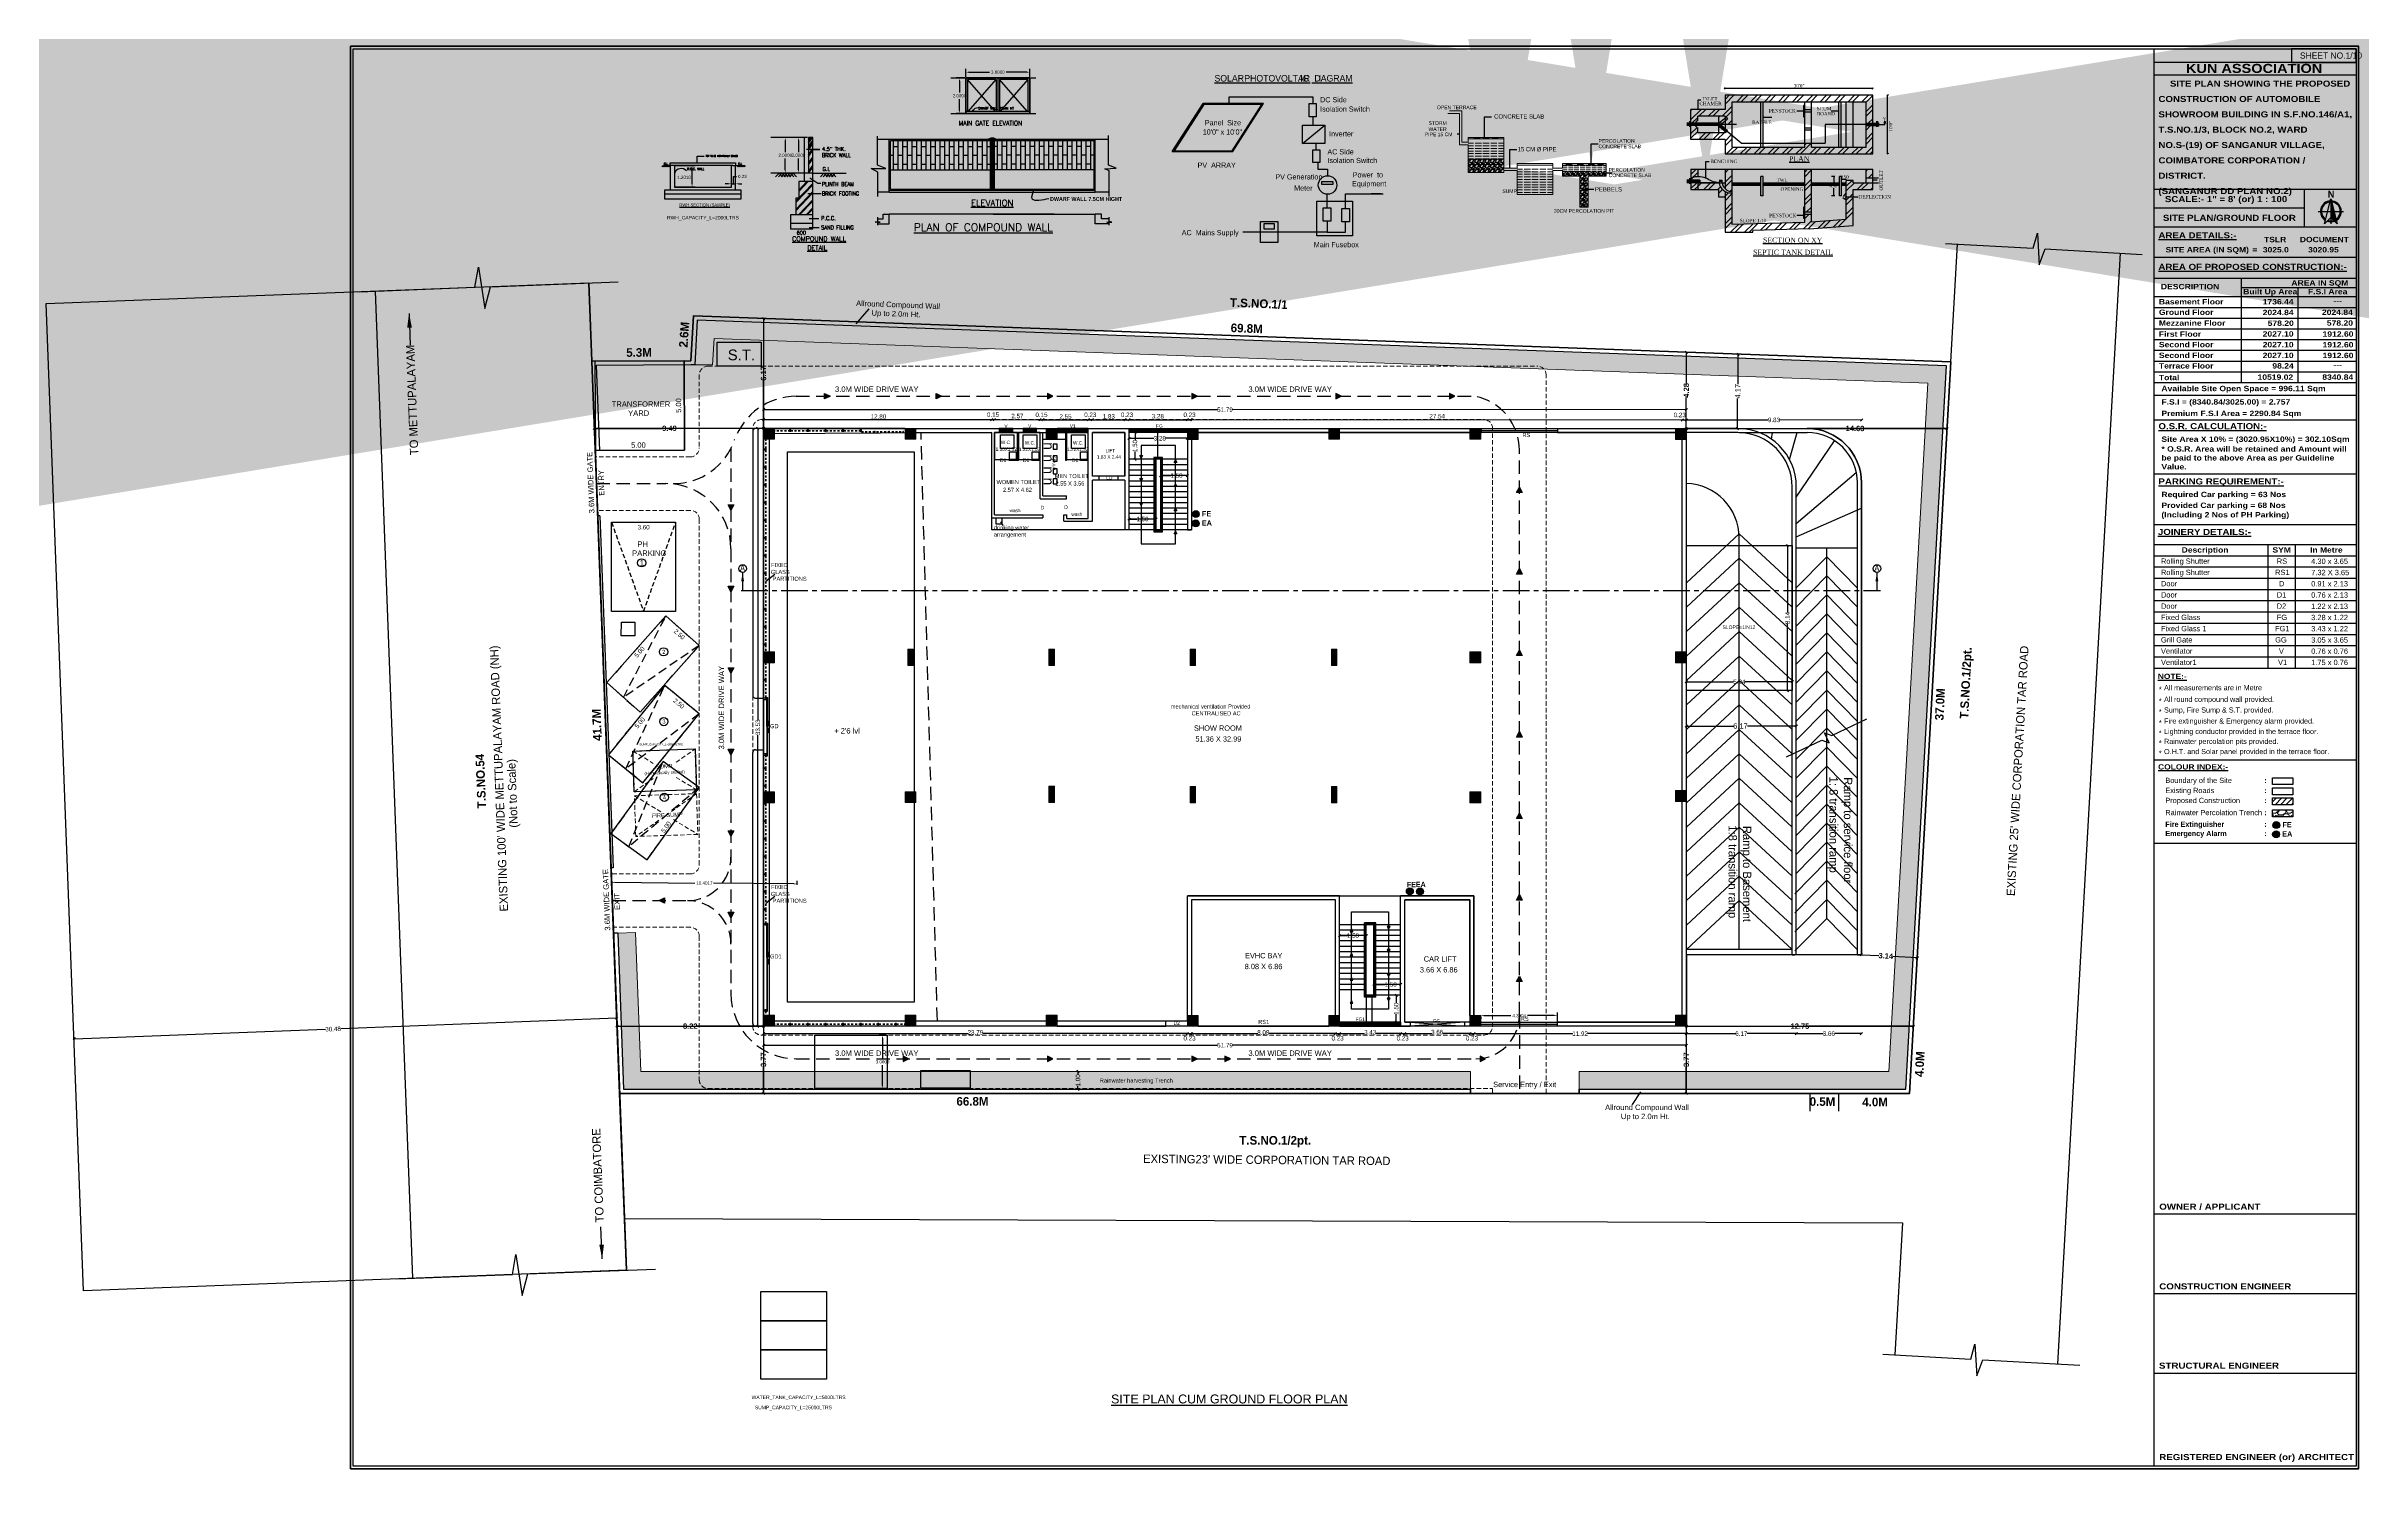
# Model space of a CAD drawing. Header units: metres. Extents: x 71870 to 72053, y 12512 to 13084.
# Drawn here: x 71869.6 to 71999.6, y 12933.9 to 13013.7 of the extents above; entities that cross this region are included whole.
import ezdxf

# ---------------------------------------------------------------- set-up
doc = ezdxf.new("R2010")
doc.units = ezdxf.units.M
doc.header["$MEASUREMENT"] = 0
for name, pattern in [('1', [0]), ('ACAD_ISO08W100', [36, 24, -3, 6, -3]), ('CENTER2', [1.125, 0.75, -0.125, 0.125, -0.125]), ('DASHED2', [0.375, 0.25, -0.125]), ('Dim Line', [0.375, 0.25, -0.125]), ('HIDDEN2', [0.1875, 0.125, -0.0625])]:
    doc.linetypes.add(name, pattern=pattern)
doc.layers.get('Defpoints').update_dxf_attribs({"color": 6, "lineweight": 0})
for name, color, linetype, lineweight in [('02_FB_WALL', 7, 'Continuous', 30), ('BLK_1_FLR_0_DRINKING_WATER', 7, 'Continuous', 0), ('COL', 1, 'Continuous', 18), ('DIST_EXIT', 7, 'Continuous', 0)]:
    doc.layers.add(name, color=color, linetype=linetype, lineweight=lineweight)
for name, color, linetype in [('ANGULAR_PARKING_SLOT_1', 6, 'Continuous'), ('AS_AT_SITE', 6, '1'), ('BLK_1_DA_RAMP_1', 1, 'Continuous'), ('BLK_1_FLR_0_EXIT_WIDTH_DOOR', 2, 'Continuous'), ('BLK_1_FLR_0_LIFT_1', 30, 'Continuous'), ('BLK_1_FLR_0_LIFT_2', 30, 'Continuous'), ('BLK_1_FLR_0_ROOM_1', 2, 'Continuous'), ('BLK_1_FLR_0_ROOM_1_LIGHT_VENTILATION_1', 2, 'Continuous'), ('BLK_1_FLR_0_URINAL', 235, 'Continuous'), ('BLK_1_FLR_0_WASH', 55, 'Continuous'), ('BLK_1_FLR_0_WATER_CLOSET', 1, 'Continuous'), ('BLK_1_INTERNAL_VEHICULAR_ACCESS', 161, '1'), ('BLK_1_LVL_0_BLDG_FOOT_PRINT', 1, 'Continuous'), ('BLK_1_LVL_0_FRONT_SETBACK', 2, 'Continuous'), ('BLK_1_LVL_0_REAR_SETBACK', 11, 'Continuous'), ('BLK_1_LVL_0_SIDE_SETBACK1', 171, 'Continuous'), ('BLK_1_LVL_0_SIDE_SETBACK2', 102, 'Continuous'), ('DA_PARKING', 1, 'Continuous'), ('DRIVE_WAY', 255, '1'), ('ED', 30, 'Continuous'), ('FMB_OR_PLR', 70, '1'), ('FURN', 251, 'Continuous'), ('PLOT_BOUNDARY', 70, 'Continuous'), ('ROAD_WIDTH', 1, '1'), ('RWH', 130, 'Continuous'), ('SEPTIC_TANK_1', 146, 'Continuous'), ('SUPER_IMPOSED', 5, '1'), ('TOILET_VENTILATION', 6, 'Continuous'), ('TRANSFORMER_YARD', 7, '1'), ('UG_SUMP', 194, '1'), ('WASTE_DISPOSAL', 2, '1'), ('WATER_TANK_CALCULATION', 150, 'Continuous')]:
    doc.layers.add(name, color=color, linetype=linetype)
doc.layers.add('BLK_1_FLR_0_BLT_UP_AREA', color=52, linetype='Continuous', plot=False)
doc.styles.add('bold', font='GOTHICB.TTF')
doc.styles.add('century Gothic', font='arial.ttf')
doc.styles.add('MtXpl_Arial_Black', font='')
doc.styles.add('plan9', font='times.ttf', dxfattribs={"height": 9})
doc.styles.add('R1', font='swisscb.ttf')
doc.styles.add('ROMAND', font='ROMAND.SHX')
doc.styles.add('SA', font='arial.ttf')
doc.styles.add('SimpleX', font='arial.ttf', dxfattribs={"width": 0.8})
doc.styles.get("Standard").update_dxf_attribs({"font": 'arial.ttf'})
doc.styles.add('style1', font='GOTHIC.TTF')
doc.styles.add('style2', font='')
doc.styles.add('T', font='ROMAND.shx', dxfattribs={"width": 0.9, "height": 10})
doc.styles.add('T1', font='ROMANS.shx', dxfattribs={"width": 0.96, "height": 4})
doc.styles.add('TITLE', font='GOTHIC.TTF')
doc.styles.add('UATEXT', font='GOTHIC.TTF')
doc.styles.get('MtXpl_Arial_Black').set_extended_font_data('Arial Black')
doc.styles.get('style2').set_extended_font_data('FuturaExtended')
doc.linetypes.add('ZIGZAG', pattern='A,0.0001,-0.2,[131,ltypeshp.shx,S=0.2,R=0,X=-0.2,Y=0],-0.4,[131,ltypeshp.shx,S=0.2,R=180,X=0.2,Y=0],-0.2', length=0.8001)
doc.dimstyles.new('DIM-100 MM', dxfattribs={"dimtxt": 200, "dimasz": 100, "dimexe": 100, "dimexo": 100, "dimgap": 75, "dimtad": 1, "dimdec": 4, "dimrnd": 1, "dimzin": 12, "dimdsep": 46, "dimtxsty": 'SimpleX', "dimblk": 'ARCHTICK', "dimcen": 1, "dimdle": 100, "dimclre": 8, "dimclrt": 140, "dimazin": 0, "dimtfac": 0.75, "dimtdec": 4, "dimtix": 1, "dimtmove": 0, "dimatfit": 3, "dimfxl": 0, "dimfrac": 2, "dimtolj": 1, "dimarcsym": 0})
doc.dimstyles.new('STAND', dxfattribs={"dimtxt": 0.25, "dimasz": 0.13, "dimexe": 0, "dimexo": 0, "dimgap": 0, "dimtad": 0, "dimzin": 0, "dimdsep": 46, "dimtxsty": 'century Gothic', "dimblk": 'OBLIQUE', "dimcen": 0.15, "dimse1": 1, "dimse2": 1, "dimclrd": 5, "dimclre": 7, "dimclrt": 5, "dimazin": 0, "dimtfac": 1, "dimtofl": 0, "dimtmove": 0, "dimatfit": 3, "dimfxl": 0, "dimtolj": 1, "dimtzin": 0, "dimlwd": -1, "dimlwe": -1, "dimarcsym": 0})
doc.dimstyles.get("Standard").update_dxf_attribs({"dimtxt": 0.18, "dimasz": 0.18, "dimexe": 0.18, "dimexo": 0.0625, "dimgap": 0.09, "dimtad": 0, "dimtih": 1, "dimtoh": 1, "dimdec": 4, "dimzin": 0, "dimdsep": 46, "dimtxsty": 'Standard', "dimcen": 0.09, "dimadec": 0, "dimazin": 0, "dimtfac": 1, "dimtdec": 4, "dimtofl": 0, "dimtmove": 0, "dimatfit": 3, "dimfxl": 0, "dimtolj": 1, "dimtzin": 0, "dimarcsym": 0})
pattern_1 = [(228.01279, (71939.25207, 12977.764975), (-8, -9), [0.134536, -13.319088]), (184.96974, (71939.16207, 12977.664975), (12, 1), [0.230868, -22.855925]), (132.51045, (71938.93207, 12977.644975), (10, -11), [0.162788, -16.116033]), (267.27369, (71938.54207, 12977.394975), (1, 20), [0.210238, -20.813558]), (292.83365, (71938.53207, 12977.184975), (-5, 12), [0.206155, -20.409373]), (357.27369, (71938.61207, 12976.994975), (-20, 1), [0.210238, -20.813558]), (37.69424, (71938.82207, 12976.984975), (-13, -10), [0.278029, -27.524849]), (72.25533, (71939.04207, 12977.154975), (7, 22), [0.262488, -25.986321]), (121.42957, (71939.12207, 12977.404975), (-8, 13), [0.21095, -20.884073]), (175.23636, (71939.01207, 12977.584975), (11, -1), [0.240832, -11.800763]), (222.39744, (71938.77207, 12977.604975), (-12, -11), [0.311448, -30.833375]), (138.81407, (71939.53207, 12977.38498), (-7, 6), [0.106301, -10.523845]), (171.46923, (71939.45207, 12977.454975), (13, -2), [0.202237, -20.021511]), (225, (71939.2521, 12977.485), (-1e-16, -1), [0.14142, -1.272793]), (203.1986, (71939.18207, 12977.60498), (5, 2), [0.076158, -7.539615]), (291.8014, (71939.11207, 12977.57498), (-1, 3), [0.107703, -5.277462]), (30.96376, (71939.15207, 12977.47498), (3, 2), [0.17493, -5.656023]), (161.56505, (71939.30207, 12977.56498), (2, -1), [0.12649, -3.035787]), (16.38954, (71938.53207, 12977.574975), (10, 3), [0.1772, -17.542845]), (70.34618, (71938.70207, 12977.624975), (-4, -11), [0.148661, -14.717408]), (293.1986, (71939.30207, 12977.76498), (-2, 5), [0.152315, -7.463458]), (343.61046, (71939.36207, 12977.624975), (-10, 3), [0.1772, -17.542845]), (339.44395, (71938.53207, 12976.95498), (-5, 2), [0.17088, -8.373124]), (294.77514, (71938.69207, 12976.894975), (-5, 11), [0.143178, -14.174643]), (66.8014, (71939.31207, 12976.76498), (2, 5), [0.152315, -7.463458]), (17.35402, (71939.37207, 12976.904975), (-13, -4), [0.167631, -16.595424]), (69.44395, (71938.82207, 12976.76498), (-2, -5), [0.08544, -8.458564]), (101.30993, (71939.25207, 12976.76498), (-1, 4), [0.05099, -5.04803]), (165.96376, (71939.24207, 12976.81498), (3, -1), [0.206155, -3.91695]), (186.009, (71939.04207, 12976.864975), (10, 1), [0.19105, -18.913923]), (303.6901, (71939.15207, 12977.38498), (-1, 2), [0.144222, -3.46133]), (353.15723, (71939.23207, 12977.264975), (17, -2), [0.251794, -24.927563]), (60.9454, (71939.48207, 12977.23498), (-4, -7), [0.102956, -10.192674]), (90, (71939.5321, 12977.325), (-1, 1), [0.06, -0.94]), (120.25644, (71939.02207, 12976.894975), (4, -7), [0.138924, -13.75352]), (48.01279, (71938.95207, 12977.014975), (8, 9), [0.269072, -13.184552]), (0, (71939.1321, 12977.215), (1, 1), [0.26, -0.74]), (325.30485, (71939.39207, 12977.214975), (10, -7), [0.158114, -15.653274]), (254.0546, (71939.52207, 12977.12498), (-1, -4), [0.145602, -7.134508]), (207.64598, (71939.48207, 12976.984975), (-19, -10), [0.237065, -23.469474]), (175.42608, (71939.27207, 12976.874975), (-13, 1), [0.250799, -24.829073])]

# ---------------------------------------------------------------- blocks, each defined once
blk = doc.blocks.new('arrowww')
at = {"layer": '02_FB_WALL'}
h = blk.add_hatch(color=252, dxfattribs=at)
h.dxf.hatch_style = 1
h.paths.add_polyline_path([(156792.6, 14158.6), (156780.6, 14164.6), (156792.6, 14170.6)])
at = {"layer": '02_FB_WALL', "color": 252}
blk.add_lwpolyline([(156792.6, 14158.6), (156780.6, 14164.6), (156792.6, 14170.6)], close=True, dxfattribs=at)
blk = doc.blocks.new('*U3')
at = {"layer": 'COL'}
h = blk.add_hatch(color=8, dxfattribs=at)
h.dxf.hatch_style = 1
h.paths.add_polyline_path([(2704.9, 761), (2704.9, 737), (2680.9, 737), (2680.9, 761)])
at = {"layer": 'COL', "ltscale": 0.02}
blk.add_lwpolyline([(2704.9, 761), (2704.9, 737), (2680.9, 737), (2680.9, 761)], close=True, dxfattribs=at)
blk = doc.blocks.new('A$C493907E4')
at = {"layer": 'COL'}
h = blk.add_hatch(color=8, dxfattribs=at)
h.dxf.hatch_style = 1
h.paths.add_polyline_path([(12, 36), (12, 0), (0, 0), (0, 36)])
at = {"layer": 'COL', "ltscale": 0.02}
blk.add_lwpolyline([(12, 36), (12, 0), (0, 0), (0, 36)], close=True, dxfattribs=at)
blk = doc.blocks.new('_Oblique')
at = {"color": 0, "linetype": 'ByBlock', "lineweight": -2}
blk.add_line((-0.5, -0.5), (0.5, 0.5), dxfattribs=at)
blk = doc.blocks.new('*D6')
at = {"color": 5}
for p, q in [((71932.16, 12989.62), (71932.74, 12989.62)), ((71933.66, 12989.62), (71933.37, 12989.62))]:
    blk.add_line(p, q, dxfattribs=at)
at = {"layer": 'Defpoints', "color": 0, "lineweight": 25}
for p in [(71932.16, 12989.62), (71933.66, 12989.62), (71933.66, 12989.62)]:
    blk.add_point(p, dxfattribs=at)
at = {"color": 5, "xscale": 0.13, "yscale": 0.13, "zscale": 0.13, "rotation": 180}
blk.add_blockref('_Oblique', (71932.16, 12989.62), dxfattribs=at)
at = {"color": 5, "xscale": 0.13, "yscale": 0.13, "zscale": 0.13}
blk.add_blockref('_Oblique', (71933.66, 12989.62), dxfattribs=at)
at = {"color": 5, "insert": (71933.05, 12989.62), "char_height": 0.25, "attachment_point": 5, "style": 'century Gothic'}
blk.add_mtext('\\A1;1.50', dxfattribs=at)
blk = doc.blocks.new('*D7')
at = {"color": 5}
for p, q in [((71930.39, 12987.18), (71930.82, 12987.18)), ((71931.89, 12987.18), (71931.45, 12987.18))]:
    blk.add_line(p, q, dxfattribs=at)
at = {"layer": 'Defpoints', "color": 0, "lineweight": 25}
for p in [(71930.39, 12987.18), (71931.89, 12987.18), (71931.89, 12987.18)]:
    blk.add_point(p, dxfattribs=at)
at = {"color": 5, "xscale": 0.13, "yscale": 0.13, "zscale": 0.13, "rotation": 180}
blk.add_blockref('_Oblique', (71930.39, 12987.18), dxfattribs=at)
at = {"color": 5, "xscale": 0.13, "yscale": 0.13, "zscale": 0.13}
blk.add_blockref('_Oblique', (71931.89, 12987.18), dxfattribs=at)
at = {"color": 5, "insert": (71931.14, 12987.18), "char_height": 0.25, "attachment_point": 5, "style": 'century Gothic'}
blk.add_mtext('\\A1;1.50', dxfattribs=at)
blk = doc.blocks.new('*D8')
at = {"color": 5}
for p, q in [((71930.72, 12992.03), (71930.72, 12991.59)), ((71930.72, 12990.53), (71930.72, 12990.97))]:
    blk.add_line(p, q, dxfattribs=at)
at = {"layer": 'Defpoints', "color": 0, "lineweight": 25}
for p in [(71930.72, 12992.03), (71930.72, 12992.03), (71930.72, 12990.53)]:
    blk.add_point(p, dxfattribs=at)
at = {"color": 5, "xscale": 0.13, "yscale": 0.13, "zscale": 0.13}
for p, rotation in [((71930.72, 12992.03), 90), ((71930.72, 12990.53), 270)]:
    blk.add_blockref('_Oblique', p, dxfattribs=dict(at, rotation=rotation))
at = {"color": 5, "insert": (71930.72, 12991.28), "char_height": 0.25, "attachment_point": 5, "rotation": 90, "style": 'century Gothic'}
blk.add_mtext('\\A1;1.50', dxfattribs=at)
blk = doc.blocks.new('*D9')
at = {"color": 5}
for p, q in [((71930.39, 12991.71), (71931.78, 12991.71)), ((71933.66, 12991.71), (71932.43, 12991.71))]:
    blk.add_line(p, q, dxfattribs=at)
at = {"layer": 'Defpoints', "color": 0, "lineweight": 25}
for p in [(71930.39, 12991.71), (71933.66, 12991.71), (71933.66, 12991.65)]:
    blk.add_point(p, dxfattribs=at)
at = {"color": 5, "xscale": 0.13, "yscale": 0.13, "zscale": 0.13, "rotation": 180}
blk.add_blockref('_Oblique', (71930.39, 12991.71), dxfattribs=at)
at = {"color": 5, "xscale": 0.13, "yscale": 0.13, "zscale": 0.13}
blk.add_blockref('_Oblique', (71933.66, 12991.71), dxfattribs=at)
at = {"color": 5, "insert": (71932.11, 12991.71), "char_height": 0.25, "attachment_point": 5, "style": 'century Gothic'}
blk.add_mtext('\\A1;3.28', dxfattribs=at)
blk = doc.blocks.new('*D10')
at = {"layer": 'Defpoints', "color": 0, "lineweight": 25}
for p in [(71905.43, 12991.34), (71905.43, 12991.05), (71900.43, 12991.03)]:
    blk.add_point(p, dxfattribs=at)
at = {"color": 5, "insert": (71902.85, 12991.33), "char_height": 0.3, "attachment_point": 5, "rotation": 0.2362, "style": 'century Gothic'}
blk.add_mtext('\\A1;5.00', dxfattribs=at)
blk = doc.blocks.new('*D11')
at = {"layer": 'Defpoints', "color": 0, "lineweight": 25}
for p in [(71905.41, 12996.05), (71905.11, 12991.05), (71905.43, 12991.05)]:
    blk.add_point(p, dxfattribs=at)
at = {"color": 5, "insert": (71905.1, 12993.55), "char_height": 0.3, "attachment_point": 5, "rotation": 90.2362, "style": 'century Gothic'}
blk.add_mtext('\\A1;5.00', dxfattribs=at)
blk = doc.blocks.new('*D12')
at = {"color": 5}
for p, q in [((71961.66, 12975.57), (71964.31, 12975.57)), ((71967.84, 12975.57), (71965.09, 12975.57))]:
    blk.add_line(p, q, dxfattribs=at)
at = {"layer": 'Defpoints', "color": 0, "lineweight": 25}
for p in [(71967.84, 12975.57), (71961.66, 12975.05), (71967.84, 12975.04)]:
    blk.add_point(p, dxfattribs=at)
at = {"color": 5, "xscale": 0.13, "yscale": 0.13, "zscale": 0.13, "rotation": 180}
blk.add_blockref('_Oblique', (71961.66, 12975.57), dxfattribs=at)
at = {"color": 5, "xscale": 0.13, "yscale": 0.13, "zscale": 0.13}
blk.add_blockref('_Oblique', (71967.84, 12975.57), dxfattribs=at)
at = {"color": 5, "insert": (71964.7, 12975.57), "char_height": 0.3, "attachment_point": 5, "style": 'century Gothic'}
blk.add_mtext('\\A1;6.17', dxfattribs=at)
blk = doc.blocks.new('*D13')
at = {"color": 5}
for p, q in [((71942.2, 12963.81), (71942.64, 12963.81)), ((71943.7, 12963.81), (71943.26, 12963.81))]:
    blk.add_line(p, q, dxfattribs=at)
at = {"layer": 'Defpoints', "color": 0, "lineweight": 25}
for p in [(71942.2, 12963.81), (71943.7, 12963.81), (71943.7, 12963.81)]:
    blk.add_point(p, dxfattribs=at)
at = {"color": 5, "xscale": 0.13, "yscale": 0.13, "zscale": 0.13, "rotation": 180}
blk.add_blockref('_Oblique', (71942.2, 12963.81), dxfattribs=at)
at = {"color": 5, "xscale": 0.13, "yscale": 0.13, "zscale": 0.13}
blk.add_blockref('_Oblique', (71943.7, 12963.81), dxfattribs=at)
at = {"color": 5, "insert": (71942.95, 12963.81), "char_height": 0.25, "attachment_point": 5, "style": 'century Gothic'}
blk.add_mtext('\\A1;1.50', dxfattribs=at)
blk = doc.blocks.new('*D14')
at = {"color": 5}
for p, q in [((71944.13, 12961.07), (71944.75, 12961.07)), ((71945.63, 12961.07), (71945.38, 12961.07))]:
    blk.add_line(p, q, dxfattribs=at)
at = {"layer": 'Defpoints', "color": 0, "lineweight": 25}
for p in [(71944.13, 12961.07), (71945.63, 12961.07), (71945.63, 12961.07)]:
    blk.add_point(p, dxfattribs=at)
at = {"color": 5, "xscale": 0.13, "yscale": 0.13, "zscale": 0.13, "rotation": 180}
blk.add_blockref('_Oblique', (71944.13, 12961.07), dxfattribs=at)
at = {"color": 5, "xscale": 0.13, "yscale": 0.13, "zscale": 0.13}
blk.add_blockref('_Oblique', (71945.63, 12961.07), dxfattribs=at)
at = {"color": 5, "insert": (71945.07, 12961.07), "char_height": 0.25, "attachment_point": 5, "style": 'century Gothic'}
blk.add_mtext('\\A1;1.50', dxfattribs=at)
blk = doc.blocks.new('*D15')
at = {"color": 5}
for p, q in [((71945.38, 12960.46), (71945.38, 12960.02)), ((71945.38, 12958.96), (71945.38, 12959.4))]:
    blk.add_line(p, q, dxfattribs=at)
at = {"layer": 'Defpoints', "color": 0, "lineweight": 25}
for p in [(71945.38, 12960.46), (71945.38, 12958.96), (71945.38, 12958.96)]:
    blk.add_point(p, dxfattribs=at)
at = {"color": 5, "xscale": 0.13, "yscale": 0.13, "zscale": 0.13}
for p, rotation in [((71945.38, 12960.46), 90), ((71945.38, 12958.96), 270)]:
    blk.add_blockref('_Oblique', p, dxfattribs=dict(at, rotation=rotation))
at = {"color": 5, "insert": (71945.38, 12959.71), "char_height": 0.25, "attachment_point": 5, "rotation": 90, "style": 'century Gothic'}
blk.add_mtext('\\A1;1.50', dxfattribs=at)
blk = doc.blocks.new('*D16')
at = {"color": 5}
for p, q in [((71964.56, 12996.43), (71964.55, 12994.74)), ((71964.53, 12992.26), (71964.54, 12993.95))]:
    blk.add_line(p, q, dxfattribs=at)
at = {"layer": 'Defpoints', "color": 0, "lineweight": 25}
for p in [(71964.56, 12996.43), (71964.59, 12996.43), (71964.56, 12992.26)]:
    blk.add_point(p, dxfattribs=at)
at = {"color": 5, "xscale": 0.13, "yscale": 0.13, "zscale": 0.13}
for p, rotation in [((71964.56, 12996.43), 89.64288974891002), ((71964.53, 12992.26), 269.64288974891)]:
    blk.add_blockref('_Oblique', p, dxfattribs=dict(at, rotation=rotation))
at = {"color": 5, "insert": (71964.55, 12994.35), "char_height": 0.3, "attachment_point": 5, "rotation": 89.6429, "style": 'century Gothic'}
blk.add_mtext('\\A1;4.17', dxfattribs=at)
blk = doc.blocks.new('*D17')
at = {"color": 5}
for p, q in [((71971.49, 12962.74), (71972.47, 12962.69)), ((71974.62, 12962.57), (71973.26, 12962.64))]:
    blk.add_line(p, q, dxfattribs=at)
at = {"layer": 'Defpoints', "color": 0, "lineweight": 25}
for p in [(71971.49, 12962.73), (71974.62, 12962.57), (71974.62, 12962.55)]:
    blk.add_point(p, dxfattribs=at)
at = {"color": 5, "xscale": 0.13, "yscale": 0.13, "zscale": 0.13}
for p, rotation in [((71971.49, 12962.74), 176.7770050470667), ((71974.62, 12962.57), 356.7770050470667)]:
    blk.add_blockref('_Oblique', p, dxfattribs=dict(at, rotation=rotation))
at = {"color": 5, "insert": (71972.86, 12962.67), "char_height": 0.3, "attachment_point": 5, "rotation": 356.777, "style": 'century Gothic'}
blk.add_mtext('\\A1;{\\fArial|b1|i0|c0|p34;3.14}', dxfattribs=at)
blk = doc.blocks.new('*D18')
at = {"color": 5}
for p, q in [((71961.66, 12958.73), (71961.66, 12957.24)), ((71961.66, 12954.96), (71961.66, 12956.46))]:
    blk.add_line(p, q, dxfattribs=at)
at = {"layer": 'Defpoints', "color": 0, "lineweight": 25}
for p in [(71961.66, 12958.73), (71961.66, 12954.96), (71961.66, 12954.96)]:
    blk.add_point(p, dxfattribs=at)
at = {"color": 5, "xscale": 0.13, "yscale": 0.13, "zscale": 0.13}
for p, rotation in [((71961.66, 12958.73), 90), ((71961.66, 12954.96), 270)]:
    blk.add_blockref('_Oblique', p, dxfattribs=dict(at, rotation=rotation))
at = {"color": 5, "insert": (71961.66, 12956.85), "char_height": 0.3, "attachment_point": 5, "rotation": 90, "style": 'century Gothic'}
blk.add_mtext('\\A1;{\\fArial|b1|i0|c0|p34;3.77}', dxfattribs=at)
blk = doc.blocks.new('*D19')
at = {"color": 5}
for p, q in [((71961.66, 12958.73), (71967.53, 12958.73)), ((71974.41, 12958.73), (71968.54, 12958.73))]:
    blk.add_line(p, q, dxfattribs=at)
at = {"layer": 'Defpoints', "color": 0, "lineweight": 25}
for p in [(71961.66, 12958.73), (71974.41, 12958.73), (71974.41, 12958.73)]:
    blk.add_point(p, dxfattribs=at)
at = {"color": 5, "xscale": 0.13, "yscale": 0.13, "zscale": 0.13, "rotation": 180}
blk.add_blockref('_Oblique', (71961.66, 12958.73), dxfattribs=at)
at = {"color": 5, "xscale": 0.13, "yscale": 0.13, "zscale": 0.13}
blk.add_blockref('_Oblique', (71974.41, 12958.73), dxfattribs=at)
at = {"color": 5, "insert": (71968.04, 12958.73), "char_height": 0.3, "attachment_point": 5, "style": 'century Gothic'}
blk.add_mtext('\\A1;{\\fArial|b1|i0|c0|p34;12.75}', dxfattribs=at)
blk = doc.blocks.new('*D20')
at = {"color": 5}
for p, q in [((71909.87, 12958.73), (71909.87, 12957.24)), ((71909.87, 12954.96), (71909.87, 12956.46))]:
    blk.add_line(p, q, dxfattribs=at)
at = {"layer": 'Defpoints', "color": 0, "lineweight": 25}
for p in [(71909.87, 12958.73), (71909.87, 12954.96), (71909.87, 12954.96)]:
    blk.add_point(p, dxfattribs=at)
at = {"color": 5, "xscale": 0.13, "yscale": 0.13, "zscale": 0.13}
for p, rotation in [((71909.87, 12958.73), 90), ((71909.87, 12954.96), 270)]:
    blk.add_blockref('_Oblique', p, dxfattribs=dict(at, rotation=rotation))
at = {"color": 5, "insert": (71909.87, 12956.85), "char_height": 0.3, "attachment_point": 5, "rotation": 90, "style": 'century Gothic'}
blk.add_mtext('\\A1;{\\fArial|b1|i0|c0|p34;3.77}', dxfattribs=at)
blk = doc.blocks.new('*D21')
at = {"color": 5}
for p, q in [((71901.65, 12958.73), (71905.37, 12958.73)), ((71909.87, 12958.73), (71906.15, 12958.73))]:
    blk.add_line(p, q, dxfattribs=at)
at = {"layer": 'Defpoints', "color": 0, "lineweight": 25}
for p in [(71901.65, 12958.73), (71901.65, 12958.73), (71909.87, 12958.73)]:
    blk.add_point(p, dxfattribs=at)
at = {"color": 5, "xscale": 0.13, "yscale": 0.13, "zscale": 0.13, "rotation": 180}
blk.add_blockref('_Oblique', (71901.65, 12958.73), dxfattribs=at)
at = {"color": 5, "xscale": 0.13, "yscale": 0.13, "zscale": 0.13}
blk.add_blockref('_Oblique', (71909.87, 12958.73), dxfattribs=at)
at = {"color": 5, "insert": (71905.76, 12958.73), "char_height": 0.3, "attachment_point": 5, "style": 'century Gothic'}
blk.add_mtext('\\A1;{\\fArial|b1|i0|c0|p34;8.22}', dxfattribs=at)
blk = doc.blocks.new('*D22')
at = {"color": 5}
for p, q in [((71909.87, 12998.43), (71909.87, 12995.74)), ((71909.87, 12992.27), (71909.87, 12994.96))]:
    blk.add_line(p, q, dxfattribs=at)
at = {"layer": 'Defpoints', "color": 0, "lineweight": 25}
for p in [(71909.87, 12998.43), (71909.87, 12998.43), (71909.87, 12992.27)]:
    blk.add_point(p, dxfattribs=at)
at = {"color": 5, "xscale": 0.13, "yscale": 0.13, "zscale": 0.13}
for p, rotation in [((71909.87, 12998.43), 90), ((71909.87, 12992.27), 270)]:
    blk.add_blockref('_Oblique', p, dxfattribs=dict(at, rotation=rotation))
at = {"color": 5, "insert": (71909.87, 12995.35), "char_height": 0.3, "attachment_point": 5, "rotation": 90, "style": 'century Gothic'}
blk.add_mtext('\\A1;{\\fArial|b1|i0|c0|p34;6.17}', dxfattribs=at)
blk = doc.blocks.new('*D23')
at = {"color": 5}
for p, q in [((71900.38, 12992.27), (71904.2, 12992.27)), ((71909.87, 12992.27), (71904.98, 12992.27))]:
    blk.add_line(p, q, dxfattribs=at)
at = {"layer": 'Defpoints', "color": 0, "lineweight": 25}
for p in [(71900.38, 12992.27), (71900.38, 12992.27), (71909.87, 12992.27)]:
    blk.add_point(p, dxfattribs=at)
at = {"color": 5, "xscale": 0.13, "yscale": 0.13, "zscale": 0.13, "rotation": 180}
blk.add_blockref('_Oblique', (71900.38, 12992.27), dxfattribs=at)
at = {"color": 5, "xscale": 0.13, "yscale": 0.13, "zscale": 0.13}
blk.add_blockref('_Oblique', (71909.87, 12992.27), dxfattribs=at)
at = {"color": 5, "insert": (71904.59, 12992.27), "char_height": 0.3, "attachment_point": 5, "style": 'century Gothic'}
blk.add_mtext('\\A1;{\\fArial|b1|i0|c0|p34;9.49}', dxfattribs=at)
blk = doc.blocks.new('*D24')
at = {"color": 5}
for p, q in [((71961.66, 12992.26), (71970.63, 12992.26)), ((71976.3, 12992.26), (71971.63, 12992.26))]:
    blk.add_line(p, q, dxfattribs=at)
at = {"layer": 'Defpoints', "color": 0, "lineweight": 25}
for p in [(71961.66, 12992.26), (71976.3, 12992.26), (71976.3, 12992.26)]:
    blk.add_point(p, dxfattribs=at)
at = {"color": 5, "xscale": 0.13, "yscale": 0.13, "zscale": 0.13, "rotation": 180}
blk.add_blockref('_Oblique', (71961.66, 12992.26), dxfattribs=at)
at = {"color": 5, "xscale": 0.13, "yscale": 0.13, "zscale": 0.13}
blk.add_blockref('_Oblique', (71976.3, 12992.26), dxfattribs=at)
at = {"color": 5, "insert": (71971.13, 12992.26), "char_height": 0.3, "attachment_point": 5, "style": 'century Gothic'}
blk.add_mtext('\\A1;{\\fArial|b1|i0|c0|p34;14.63}', dxfattribs=at)
blk = doc.blocks.new('*D25')
at = {"color": 5}
blk.add_line((71909.87, 12992.76), (71922.68, 12992.76), dxfattribs=at)
at = {"layer": 'Defpoints', "color": 0, "lineweight": 25}
for p in [(71922.68, 12992.76), (71909.87, 12992.27), (71922.68, 12992.26)]:
    blk.add_point(p, dxfattribs=at)
at = {"color": 5, "xscale": 0.13, "yscale": 0.13, "zscale": 0.13}
for p, rotation in [((71909.87, 12992.76), 179.9730764399651), ((71922.68, 12992.76), 359.9730764399652)]:
    blk.add_blockref('_Oblique', p, dxfattribs=dict(at, rotation=rotation))
at = {"color": 5, "insert": (71916.32, 12992.93), "char_height": 0.25, "attachment_point": 5, "rotation": 359.9731, "style": 'century Gothic'}
blk.add_mtext('\\A1;12.80', dxfattribs=at)
blk = doc.blocks.new('*D26')
at = {"color": 5}
blk.add_line((71922.68, 12992.76), (71922.83, 12992.76), dxfattribs=at)
at = {"layer": 'Defpoints', "color": 0, "lineweight": 25}
for p in [(71922.83, 12992.76), (71922.68, 12992.26), (71922.83, 12992.03)]:
    blk.add_point(p, dxfattribs=at)
at = {"color": 5, "xscale": 0.13, "yscale": 0.13, "zscale": 0.13}
for p, rotation in [((71922.68, 12992.76), 179.9730764399651), ((71922.83, 12992.76), 359.9730764399652)]:
    blk.add_blockref('_Oblique', p, dxfattribs=dict(at, rotation=rotation))
at = {"color": 5, "insert": (71922.75, 12993.04), "char_height": 0.25, "attachment_point": 5, "rotation": 359.9731, "style": 'century Gothic'}
blk.add_mtext('\\A1;0.15', dxfattribs=at)
blk = doc.blocks.new('*D27')
at = {"color": 5}
blk.add_line((71922.83, 12992.76), (71925.39, 12992.75), dxfattribs=at)
at = {"layer": 'Defpoints', "color": 0, "lineweight": 25}
for p in [(71925.39, 12992.75), (71922.83, 12992.03), (71925.39, 12992.03)]:
    blk.add_point(p, dxfattribs=at)
at = {"color": 5, "xscale": 0.13, "yscale": 0.13, "zscale": 0.13}
for p, rotation in [((71922.83, 12992.76), 179.9730764399651), ((71925.39, 12992.75), 359.9730764399652)]:
    blk.add_blockref('_Oblique', p, dxfattribs=dict(at, rotation=rotation))
at = {"color": 5, "insert": (71924.12, 12992.96), "char_height": 0.25, "attachment_point": 5, "rotation": 359.9731, "style": 'century Gothic'}
blk.add_mtext('\\A1;2.57', dxfattribs=at)
blk = doc.blocks.new('*D28')
at = {"color": 5}
blk.add_line((71925.39, 12992.75), (71925.55, 12992.75), dxfattribs=at)
at = {"layer": 'Defpoints', "color": 0, "lineweight": 25}
for p in [(71925.55, 12992.75), (71925.39, 12992.03), (71925.55, 12992.03)]:
    blk.add_point(p, dxfattribs=at)
at = {"color": 5, "xscale": 0.13, "yscale": 0.13, "zscale": 0.13}
for p, rotation in [((71925.39, 12992.75), 179.9730764399651), ((71925.55, 12992.75), 359.9730764399652)]:
    blk.add_blockref('_Oblique', p, dxfattribs=dict(at, rotation=rotation))
at = {"color": 5, "insert": (71925.47, 12993.03), "char_height": 0.25, "attachment_point": 5, "rotation": 359.9731, "style": 'century Gothic'}
blk.add_mtext('\\A1;0.15', dxfattribs=at)
blk = doc.blocks.new('*D29')
at = {"color": 5}
blk.add_line((71925.55, 12992.75), (71928.1, 12992.75), dxfattribs=at)
at = {"layer": 'Defpoints', "color": 0, "lineweight": 25}
for p in [(71928.1, 12992.75), (71925.55, 12992.03), (71928.1, 12992.03)]:
    blk.add_point(p, dxfattribs=at)
at = {"color": 5, "xscale": 0.13, "yscale": 0.13, "zscale": 0.13}
for p, rotation in [((71925.55, 12992.75), 179.9730764399651), ((71928.1, 12992.75), 359.9730764399652)]:
    blk.add_blockref('_Oblique', p, dxfattribs=dict(at, rotation=rotation))
at = {"color": 5, "insert": (71926.82, 12992.93), "char_height": 0.25, "attachment_point": 5, "rotation": 359.9731, "style": 'century Gothic'}
blk.add_mtext('\\A1;2.55', dxfattribs=at)
blk = doc.blocks.new('*D30')
at = {"color": 5}
blk.add_line((71928.1, 12992.75), (71928.33, 12992.75), dxfattribs=at)
at = {"layer": 'Defpoints', "color": 0, "lineweight": 25}
for p in [(71928.33, 12992.75), (71928.1, 12992.03), (71928.33, 12992.03)]:
    blk.add_point(p, dxfattribs=at)
at = {"color": 5, "xscale": 0.13, "yscale": 0.13, "zscale": 0.13}
for p, rotation in [((71928.1, 12992.75), 179.9730764399651), ((71928.33, 12992.75), 359.9730764399652)]:
    blk.add_blockref('_Oblique', p, dxfattribs=dict(at, rotation=rotation))
at = {"color": 5, "insert": (71928.21, 12993.03), "char_height": 0.25, "attachment_point": 5, "rotation": 359.9731, "style": 'century Gothic'}
blk.add_mtext('\\A1;0.23', dxfattribs=at)
blk = doc.blocks.new('*D31')
at = {"color": 5}
blk.add_line((71928.33, 12992.75), (71930.16, 12992.75), dxfattribs=at)
at = {"layer": 'Defpoints', "color": 0, "lineweight": 25}
for p in [(71930.16, 12992.75), (71928.33, 12992.03), (71930.16, 12992.03)]:
    blk.add_point(p, dxfattribs=at)
at = {"color": 5, "xscale": 0.13, "yscale": 0.13, "zscale": 0.13}
for p, rotation in [((71928.33, 12992.75), 179.9730764399651), ((71930.16, 12992.75), 359.9730764399652)]:
    blk.add_blockref('_Oblique', p, dxfattribs=dict(at, rotation=rotation))
at = {"color": 5, "insert": (71929.25, 12992.94), "char_height": 0.25, "attachment_point": 5, "rotation": 359.9731, "style": 'century Gothic'}
blk.add_mtext('\\A1;1.83', dxfattribs=at)
blk = doc.blocks.new('*D32')
at = {"color": 5}
blk.add_line((71930.16, 12992.75), (71930.39, 12992.75), dxfattribs=at)
at = {"layer": 'Defpoints', "color": 0, "lineweight": 25}
for p in [(71930.39, 12992.75), (71930.16, 12992.03), (71930.39, 12992.03)]:
    blk.add_point(p, dxfattribs=at)
at = {"color": 5, "xscale": 0.13, "yscale": 0.13, "zscale": 0.13}
for p, rotation in [((71930.16, 12992.75), 179.9730764399651), ((71930.39, 12992.75), 359.9730764399652)]:
    blk.add_blockref('_Oblique', p, dxfattribs=dict(at, rotation=rotation))
at = {"color": 5, "insert": (71930.27, 12993.03), "char_height": 0.25, "attachment_point": 5, "rotation": 359.9731, "style": 'century Gothic'}
blk.add_mtext('\\A1;0.23', dxfattribs=at)
blk = doc.blocks.new('*D33')
at = {"color": 5}
blk.add_line((71930.39, 12992.75), (71933.66, 12992.75), dxfattribs=at)
at = {"layer": 'Defpoints', "color": 0, "lineweight": 25}
for p in [(71933.66, 12992.75), (71930.39, 12992.03), (71933.66, 12992.03)]:
    blk.add_point(p, dxfattribs=at)
at = {"color": 5, "xscale": 0.13, "yscale": 0.13, "zscale": 0.13}
for p, rotation in [((71930.39, 12992.75), 179.9730764399651), ((71933.66, 12992.75), 359.9730764399652)]:
    blk.add_blockref('_Oblique', p, dxfattribs=dict(at, rotation=rotation))
at = {"color": 5, "insert": (71932, 12992.95), "char_height": 0.25, "attachment_point": 5, "rotation": 359.9731, "style": 'century Gothic'}
blk.add_mtext('\\A1;3.28', dxfattribs=at)
blk = doc.blocks.new('*D34')
at = {"color": 5}
blk.add_line((71933.66, 12992.75), (71933.89, 12992.75), dxfattribs=at)
at = {"layer": 'Defpoints', "color": 0, "lineweight": 25}
for p in [(71933.89, 12992.75), (71933.66, 12992.03), (71933.89, 12991.65)]:
    blk.add_point(p, dxfattribs=at)
at = {"color": 5, "xscale": 0.13, "yscale": 0.13, "zscale": 0.13}
for p, rotation in [((71933.66, 12992.75), 179.9730764399651), ((71933.89, 12992.75), 359.9730764399652)]:
    blk.add_blockref('_Oblique', p, dxfattribs=dict(at, rotation=rotation))
at = {"color": 5, "insert": (71933.78, 12993.03), "char_height": 0.25, "attachment_point": 5, "rotation": 359.9731, "style": 'century Gothic'}
blk.add_mtext('\\A1;0.23', dxfattribs=at)
blk = doc.blocks.new('*D35')
at = {"color": 5}
blk.add_line((71933.89, 12992.76), (71961.44, 12992.74), dxfattribs=at)
at = {"layer": 'Defpoints', "color": 0, "lineweight": 25}
for p in [(71961.44, 12992.74), (71933.89, 12991.65), (71961.44, 12991.65)]:
    blk.add_point(p, dxfattribs=at)
at = {"color": 5, "xscale": 0.13, "yscale": 0.13, "zscale": 0.13}
for p, rotation in [((71933.89, 12992.76), 179.9730764399651), ((71961.44, 12992.74), 359.9730764399652)]:
    blk.add_blockref('_Oblique', p, dxfattribs=dict(at, rotation=rotation))
at = {"color": 5, "insert": (71947.68, 12992.95), "char_height": 0.25, "attachment_point": 5, "rotation": 359.9731, "style": 'century Gothic'}
blk.add_mtext('\\A1;27.54', dxfattribs=at)
blk = doc.blocks.new('*D36')
at = {"color": 5}
blk.add_line((71961.44, 12992.74), (71961.66, 12992.74), dxfattribs=at)
at = {"layer": 'Defpoints', "color": 0, "lineweight": 25}
for p in [(71961.66, 12992.74), (71961.44, 12991.65), (71961.66, 12991.65)]:
    blk.add_point(p, dxfattribs=at)
at = {"color": 5, "xscale": 0.13, "yscale": 0.13, "zscale": 0.13}
for p, rotation in [((71961.44, 12992.74), 179.9730764399651), ((71961.66, 12992.74), 359.9730764399652)]:
    blk.add_blockref('_Oblique', p, dxfattribs=dict(at, rotation=rotation))
at = {"color": 5, "insert": (71961.29, 12993.02), "char_height": 0.25, "attachment_point": 5, "rotation": 359.9731, "style": 'century Gothic'}
blk.add_mtext('\\A1;0.23', dxfattribs=at)
blk = doc.blocks.new('*D37')
at = {"color": 5}
for p, q in [((71961.66, 12992.74), (71966.25, 12992.74)), ((71971.5, 12992.73), (71966.9, 12992.74))]:
    blk.add_line(p, q, dxfattribs=at)
at = {"layer": 'Defpoints', "color": 0, "lineweight": 25}
for p in [(71971.5, 12992.73), (71961.66, 12991.65), (71971.49, 12989.21)]:
    blk.add_point(p, dxfattribs=at)
at = {"color": 5, "xscale": 0.13, "yscale": 0.13, "zscale": 0.13}
for p, rotation in [((71961.66, 12992.74), 179.9730764399651), ((71971.5, 12992.73), 359.9730764399652)]:
    blk.add_blockref('_Oblique', p, dxfattribs=dict(at, rotation=rotation))
at = {"color": 5, "insert": (71966.58, 12992.74), "char_height": 0.25, "attachment_point": 5, "rotation": 359.9731, "style": 'century Gothic'}
blk.add_mtext('\\A1;9.83', dxfattribs=at)
blk = doc.blocks.new('*D38')
at = {"color": 5}
for p, q in [((71909.87, 12993.33), (71935.35, 12993.32)), ((71961.66, 12993.31), (71936.19, 12993.32))]:
    blk.add_line(p, q, dxfattribs=at)
at = {"layer": 'Defpoints', "color": 0, "lineweight": 25}
for p in [(71909.87, 12993.33), (71909.87, 12992.27), (71961.66, 12992.26)]:
    blk.add_point(p, dxfattribs=at)
at = {"color": 5, "xscale": 0.13, "yscale": 0.13, "zscale": 0.13}
for p, rotation in [((71909.87, 12993.33), 179.9730764399651), ((71961.66, 12993.31), 359.9730764399652)]:
    blk.add_blockref('_Oblique', p, dxfattribs=dict(at, rotation=rotation))
at = {"color": 5, "insert": (71935.77, 12993.32), "char_height": 0.25, "attachment_point": 5, "rotation": 359.9731, "style": 'century Gothic'}
blk.add_mtext('\\A1;51.79', dxfattribs=at)
blk = doc.blocks.new('*D39')
at = {"color": 5}
for p, q in [((71909.87, 12958.31), (71921.34, 12958.31)), ((71933.66, 12958.31), (71922.19, 12958.31))]:
    blk.add_line(p, q, dxfattribs=at)
at = {"layer": 'Defpoints', "color": 0, "lineweight": 25}
for p in [(71909.87, 12958.73), (71933.66, 12958.73), (71933.66, 12958.31)]:
    blk.add_point(p, dxfattribs=at)
at = {"color": 5, "xscale": 0.13, "yscale": 0.13, "zscale": 0.13, "rotation": 180}
blk.add_blockref('_Oblique', (71909.87, 12958.31), dxfattribs=at)
at = {"color": 5, "xscale": 0.13, "yscale": 0.13, "zscale": 0.13}
blk.add_blockref('_Oblique', (71933.66, 12958.31), dxfattribs=at)
at = {"color": 5, "insert": (71921.76, 12958.38), "char_height": 0.25, "attachment_point": 5, "style": 'century Gothic'}
blk.add_mtext('\\A1;23.79', dxfattribs=at)
blk = doc.blocks.new('*D40')
at = {"color": 5}
blk.add_line((71933.66, 12958.31), (71933.89, 12958.31), dxfattribs=at)
at = {"layer": 'Defpoints', "color": 0, "lineweight": 25}
for p in [(71933.66, 12958.73), (71933.89, 12959.34), (71933.89, 12958.31)]:
    blk.add_point(p, dxfattribs=at)
at = {"color": 5, "xscale": 0.13, "yscale": 0.13, "zscale": 0.13, "rotation": 180}
blk.add_blockref('_Oblique', (71933.66, 12958.31), dxfattribs=at)
at = {"color": 5, "xscale": 0.13, "yscale": 0.13, "zscale": 0.13}
blk.add_blockref('_Oblique', (71933.89, 12958.31), dxfattribs=at)
at = {"color": 5, "insert": (71933.78, 12958.05), "char_height": 0.25, "attachment_point": 5, "style": 'century Gothic'}
blk.add_mtext('\\A1;0.23', dxfattribs=at)
blk = doc.blocks.new('*D41')
at = {"color": 5}
for p, q in [((71933.89, 12958.31), (71937.6, 12958.31)), ((71941.97, 12958.31), (71938.25, 12958.31))]:
    blk.add_line(p, q, dxfattribs=at)
at = {"layer": 'Defpoints', "color": 0, "lineweight": 25}
for p in [(71933.89, 12959.34), (71941.97, 12959.34), (71941.97, 12958.31)]:
    blk.add_point(p, dxfattribs=at)
at = {"color": 5, "xscale": 0.13, "yscale": 0.13, "zscale": 0.13, "rotation": 180}
blk.add_blockref('_Oblique', (71933.89, 12958.31), dxfattribs=at)
at = {"color": 5, "xscale": 0.13, "yscale": 0.13, "zscale": 0.13}
blk.add_blockref('_Oblique', (71941.97, 12958.31), dxfattribs=at)
at = {"color": 5, "insert": (71937.92, 12958.38), "char_height": 0.25, "attachment_point": 5, "style": 'century Gothic'}
blk.add_mtext('\\A1;8.08', dxfattribs=at)
blk = doc.blocks.new('*D42')
at = {"color": 5}
blk.add_line((71941.97, 12958.31), (71942.2, 12958.31), dxfattribs=at)
at = {"layer": 'Defpoints', "color": 0, "lineweight": 25}
for p in [(71941.97, 12959.34), (71942.2, 12958.73), (71942.2, 12958.31)]:
    blk.add_point(p, dxfattribs=at)
at = {"color": 5, "xscale": 0.13, "yscale": 0.13, "zscale": 0.13, "rotation": 180}
blk.add_blockref('_Oblique', (71941.97, 12958.31), dxfattribs=at)
at = {"color": 5, "xscale": 0.13, "yscale": 0.13, "zscale": 0.13}
blk.add_blockref('_Oblique', (71942.2, 12958.31), dxfattribs=at)
at = {"color": 5, "insert": (71942.09, 12958.05), "char_height": 0.25, "attachment_point": 5, "style": 'century Gothic'}
blk.add_mtext('\\A1;0.23', dxfattribs=at)
blk = doc.blocks.new('*D43')
at = {"color": 5}
for p, q in [((71942.2, 12958.31), (71943.59, 12958.31)), ((71945.63, 12958.31), (71944.24, 12958.31))]:
    blk.add_line(p, q, dxfattribs=at)
at = {"layer": 'Defpoints', "color": 0, "lineweight": 25}
for p in [(71942.2, 12958.73), (71945.63, 12958.96), (71945.63, 12958.31)]:
    blk.add_point(p, dxfattribs=at)
at = {"color": 5, "xscale": 0.13, "yscale": 0.13, "zscale": 0.13, "rotation": 180}
blk.add_blockref('_Oblique', (71942.2, 12958.31), dxfattribs=at)
at = {"color": 5, "xscale": 0.13, "yscale": 0.13, "zscale": 0.13}
blk.add_blockref('_Oblique', (71945.63, 12958.31), dxfattribs=at)
at = {"color": 5, "insert": (71943.92, 12958.39), "char_height": 0.25, "attachment_point": 5, "style": 'century Gothic'}
blk.add_mtext('\\A1;3.43', dxfattribs=at)
blk = doc.blocks.new('*D44')
at = {"color": 5}
blk.add_line((71945.63, 12958.31), (71945.86, 12958.31), dxfattribs=at)
at = {"layer": 'Defpoints', "color": 0, "lineweight": 25}
for p in [(71945.63, 12958.96), (71945.86, 12958.96), (71945.86, 12958.31)]:
    blk.add_point(p, dxfattribs=at)
at = {"color": 5, "xscale": 0.13, "yscale": 0.13, "zscale": 0.13, "rotation": 180}
blk.add_blockref('_Oblique', (71945.63, 12958.31), dxfattribs=at)
at = {"color": 5, "xscale": 0.13, "yscale": 0.13, "zscale": 0.13}
blk.add_blockref('_Oblique', (71945.86, 12958.31), dxfattribs=at)
at = {"color": 5, "insert": (71945.74, 12958.05), "char_height": 0.25, "attachment_point": 5, "style": 'century Gothic'}
blk.add_mtext('\\A1;0.23', dxfattribs=at)
blk = doc.blocks.new('*D45')
at = {"color": 5}
for p, q in [((71945.86, 12958.31), (71947.36, 12958.31)), ((71949.52, 12958.31), (71948.01, 12958.31))]:
    blk.add_line(p, q, dxfattribs=at)
at = {"layer": 'Defpoints', "color": 0, "lineweight": 25}
for p in [(71945.86, 12958.96), (71949.52, 12958.73), (71949.52, 12958.31)]:
    blk.add_point(p, dxfattribs=at)
at = {"color": 5, "xscale": 0.13, "yscale": 0.13, "zscale": 0.13, "rotation": 180}
blk.add_blockref('_Oblique', (71945.86, 12958.31), dxfattribs=at)
at = {"color": 5, "xscale": 0.13, "yscale": 0.13, "zscale": 0.13}
blk.add_blockref('_Oblique', (71949.52, 12958.31), dxfattribs=at)
at = {"color": 5, "insert": (71947.68, 12958.4), "char_height": 0.25, "attachment_point": 5, "style": 'century Gothic'}
blk.add_mtext('\\A1;3.66', dxfattribs=at)
blk = doc.blocks.new('*D46')
at = {"color": 5}
blk.add_line((71949.52, 12958.31), (71949.74, 12958.31), dxfattribs=at)
at = {"layer": 'Defpoints', "color": 0, "lineweight": 25}
for p in [(71949.52, 12958.73), (71949.74, 12959.34), (71949.74, 12958.31)]:
    blk.add_point(p, dxfattribs=at)
at = {"color": 5, "xscale": 0.13, "yscale": 0.13, "zscale": 0.13, "rotation": 180}
blk.add_blockref('_Oblique', (71949.52, 12958.31), dxfattribs=at)
at = {"color": 5, "xscale": 0.13, "yscale": 0.13, "zscale": 0.13}
blk.add_blockref('_Oblique', (71949.74, 12958.31), dxfattribs=at)
at = {"color": 5, "insert": (71949.63, 12958.05), "char_height": 0.25, "attachment_point": 5, "style": 'century Gothic'}
blk.add_mtext('\\A1;0.23', dxfattribs=at)
blk = doc.blocks.new('*D47')
at = {"color": 5}
for p, q in [((71949.74, 12958.31), (71955.29, 12958.31)), ((71961.66, 12958.31), (71956.11, 12958.31))]:
    blk.add_line(p, q, dxfattribs=at)
at = {"layer": 'Defpoints', "color": 0, "lineweight": 25}
for p in [(71949.74, 12959.34), (71961.66, 12958.73), (71961.66, 12958.31)]:
    blk.add_point(p, dxfattribs=at)
at = {"color": 5, "xscale": 0.13, "yscale": 0.13, "zscale": 0.13, "rotation": 180}
blk.add_blockref('_Oblique', (71949.74, 12958.31), dxfattribs=at)
at = {"color": 5, "xscale": 0.13, "yscale": 0.13, "zscale": 0.13}
blk.add_blockref('_Oblique', (71961.66, 12958.31), dxfattribs=at)
at = {"color": 5, "insert": (71955.7, 12958.31), "char_height": 0.25, "attachment_point": 5, "style": 'century Gothic'}
blk.add_mtext('\\A1;11.92', dxfattribs=at)
blk = doc.blocks.new('*D48')
at = {"color": 5}
for p, q in [((71961.66, 12958.31), (71964.42, 12958.31)), ((71967.84, 12958.31), (71965.08, 12958.31))]:
    blk.add_line(p, q, dxfattribs=at)
at = {"layer": 'Defpoints', "color": 0, "lineweight": 25}
for p in [(71967.84, 12962.74), (71961.66, 12958.73), (71967.84, 12958.31)]:
    blk.add_point(p, dxfattribs=at)
at = {"color": 5, "xscale": 0.13, "yscale": 0.13, "zscale": 0.13, "rotation": 180}
blk.add_blockref('_Oblique', (71961.66, 12958.31), dxfattribs=at)
at = {"color": 5, "xscale": 0.13, "yscale": 0.13, "zscale": 0.13}
blk.add_blockref('_Oblique', (71967.84, 12958.31), dxfattribs=at)
at = {"color": 5, "insert": (71964.75, 12958.31), "char_height": 0.25, "attachment_point": 5, "style": 'century Gothic'}
blk.add_mtext('\\A1;6.17', dxfattribs=at)
blk = doc.blocks.new('*D49')
at = {"color": 5}
for p, q in [((71967.84, 12958.31), (71969.34, 12958.31)), ((71971.49, 12958.31), (71969.99, 12958.31))]:
    blk.add_line(p, q, dxfattribs=at)
at = {"layer": 'Defpoints', "color": 0, "lineweight": 25}
for p in [(71967.84, 12962.74), (71971.49, 12962.73), (71971.49, 12958.31)]:
    blk.add_point(p, dxfattribs=at)
at = {"color": 5, "xscale": 0.13, "yscale": 0.13, "zscale": 0.13, "rotation": 180}
blk.add_blockref('_Oblique', (71967.84, 12958.31), dxfattribs=at)
at = {"color": 5, "xscale": 0.13, "yscale": 0.13, "zscale": 0.13}
blk.add_blockref('_Oblique', (71971.49, 12958.31), dxfattribs=at)
at = {"color": 5, "insert": (71969.66, 12958.31), "char_height": 0.25, "attachment_point": 5, "style": 'century Gothic'}
blk.add_mtext('\\A1;3.66', dxfattribs=at)
blk = doc.blocks.new('*D50')
at = {"color": 5}
for p, q in [((71909.87, 12957.66), (71935.35, 12957.66)), ((71961.66, 12957.66), (71936.19, 12957.66))]:
    blk.add_line(p, q, dxfattribs=at)
at = {"layer": 'Defpoints', "color": 0, "lineweight": 25}
for p in [(71909.87, 12958.73), (71961.66, 12958.73), (71909.87, 12957.66)]:
    blk.add_point(p, dxfattribs=at)
at = {"color": 5, "xscale": 0.13, "yscale": 0.13, "zscale": 0.13, "rotation": 180}
blk.add_blockref('_Oblique', (71909.87, 12957.66), dxfattribs=at)
at = {"color": 5, "xscale": 0.13, "yscale": 0.13, "zscale": 0.13}
blk.add_blockref('_Oblique', (71961.66, 12957.66), dxfattribs=at)
at = {"color": 5, "insert": (71935.77, 12957.66), "char_height": 0.25, "attachment_point": 5, "style": 'century Gothic'}
blk.add_mtext('\\A1;51.79', dxfattribs=at)
blk = doc.blocks.new('*D51')
at = {"color": 5}
for p, q in [((71961.66, 12996.54), (71961.66, 12994.79)), ((71961.66, 12992.26), (71961.66, 12994))]:
    blk.add_line(p, q, dxfattribs=at)
at = {"layer": 'Defpoints', "color": 0, "lineweight": 25}
for p in [(71961.66, 12996.54), (71961.66, 12996.54), (71961.66, 12992.26)]:
    blk.add_point(p, dxfattribs=at)
at = {"color": 5, "xscale": 0.13, "yscale": 0.13, "zscale": 0.13}
for p, rotation in [((71961.66, 12996.54), 90), ((71961.66, 12992.26), 270)]:
    blk.add_blockref('_Oblique', p, dxfattribs=dict(at, rotation=rotation))
at = {"color": 5, "insert": (71961.66, 12994.4), "char_height": 0.3, "attachment_point": 5, "rotation": 90, "style": 'century Gothic'}
blk.add_mtext('\\A1;{\\fArial|b1|i0|c0|p34;4.28}', dxfattribs=at)
blk = doc.blocks.new('*D52')
at = {"color": 8}
for p, q in [((71927.52, 12956.19), (71927.52, 12956)), ((71927.52, 12955.19), (71927.52, 12955.38))]:
    blk.add_line(p, q, dxfattribs=at)
at = {"layer": 'Defpoints', "color": 0, "lineweight": 25}
for p in [(71927.52, 12956.19), (71927.52, 12956.19), (71927.52, 12955.19)]:
    blk.add_point(p, dxfattribs=at)
at = {"color": 8, "xscale": 0.13, "yscale": 0.13, "zscale": 0.13}
for p, rotation in [((71927.52, 12956.19), 90), ((71927.52, 12955.19), 270)]:
    blk.add_blockref('_Oblique', p, dxfattribs=dict(at, rotation=rotation))
at = {"color": 8, "insert": (71927.52, 12955.69), "char_height": 0.25, "attachment_point": 5, "rotation": 90, "style": 'century Gothic'}
blk.add_mtext('\\A1;1.00', dxfattribs=at)
blk = doc.blocks.new('*D53')
at = {"color": 5}
for p, q in [((71909.55, 12992.27), (71909.55, 12975.92)), ((71909.55, 12958.73), (71909.55, 12975.08))]:
    blk.add_line(p, q, dxfattribs=at)
at = {"layer": 'Defpoints', "color": 0, "lineweight": 25}
for p in [(71909.55, 12992.27), (71909.87, 12992.27), (71909.87, 12958.73)]:
    blk.add_point(p, dxfattribs=at)
at = {"color": 5, "xscale": 0.13, "yscale": 0.13, "zscale": 0.13}
for p, rotation in [((71909.55, 12992.27), 90), ((71909.55, 12958.73), 270)]:
    blk.add_blockref('_Oblique', p, dxfattribs=dict(at, rotation=rotation))
at = {"color": 5, "insert": (71909.55, 12975.5), "char_height": 0.25, "attachment_point": 5, "rotation": 90, "style": 'century Gothic'}
blk.add_mtext('\\A1;33.53', dxfattribs=at)
blk = doc.blocks.new('_ArchTick')
at = {"color": 0, "linetype": 'ByBlock', "const_width": 0.15}
blk.add_lwpolyline([(-0.5, -0.5), (0.5, 0.5)], dxfattribs=at)
blk = doc.blocks.new('_DotSmall')
at = {"color": 0, "linetype": 'ByBlock', "lineweight": 9, "const_width": 0.5}
blk.add_lwpolyline([(-0.0625, 0, 1), (0.0625, 0, 1)], format="xyb", close=True, dxfattribs=at)
blk = doc.blocks.new('*D205')
at = {"color": 0, "lineweight": -2}
for p, q in [((71921.16, 13011.93), (71920.69, 13011.93)), ((71920.87, 13011.75), (71920.87, 13011.11)), ((71920.87, 13010.11), (71920.87, 13010.74)), ((71921.16, 13009.93), (71920.69, 13009.93))]:
    blk.add_line(p, q, dxfattribs=at)
at = {"color": 0, "lineweight": 25}
for points in [[(71920.84, 13011.75), (71920.9, 13011.75), (71920.87, 13011.93)], [(71920.84, 13010.11), (71920.9, 13010.11), (71920.87, 13009.93)]]:
    blk.add_solid(points, dxfattribs=at)
at = {"layer": 'Defpoints', "color": 0, "lineweight": 25}
for p in [(71920.87, 13011.93), (71921.22, 13011.93), (71921.22, 13009.93)]:
    blk.add_point(p, dxfattribs=at)
at = {"color": 0, "insert": (71920.87, 13010.93), "char_height": 0.18, "attachment_point": 5}
blk.add_mtext('\\A1;2.0000', dxfattribs=at)
blk = doc.blocks.new('*D206')
at = {"color": 0, "lineweight": -2}
for p, q in [((71921.22, 13011.99), (71921.22, 13012.43)), ((71921.4, 13012.25), (71922.56, 13012.25)), ((71924.64, 13012.25), (71923.48, 13012.25)), ((71924.82, 13011.99), (71924.82, 13012.43))]:
    blk.add_line(p, q, dxfattribs=at)
at = {"color": 0, "lineweight": 25}
for points in [[(71921.4, 13012.28), (71921.4, 13012.22), (71921.22, 13012.25)], [(71924.64, 13012.28), (71924.64, 13012.22), (71924.82, 13012.25)]]:
    blk.add_solid(points, dxfattribs=at)
at = {"layer": 'Defpoints', "color": 0, "lineweight": 25}
for p in [(71921.22, 13011.93), (71924.82, 13012.25), (71924.82, 13011.93)]:
    blk.add_point(p, dxfattribs=at)
at = {"color": 0, "insert": (71923.02, 13012.25), "char_height": 0.18, "attachment_point": 5}
blk.add_mtext('\\A1;3.6000', dxfattribs=at)
blk = doc.blocks.new('*D207')
at = {"color": 0, "lineweight": -2}
for p, q in [((71912.33, 13008.59), (71911.65, 13008.59)), ((71911.83, 13008.41), (71911.83, 13007.77)), ((71911.83, 13006.77), (71911.83, 13007.4)), ((71912.33, 13006.59), (71911.65, 13006.59))]:
    blk.add_line(p, q, dxfattribs=at)
at = {"color": 0, "lineweight": 25}
for points in [[(71911.8, 13008.41), (71911.86, 13008.41), (71911.83, 13008.59)], [(71911.8, 13006.77), (71911.86, 13006.77), (71911.83, 13006.59)]]:
    blk.add_solid(points, dxfattribs=at)
at = {"layer": 'Defpoints', "color": 0, "lineweight": 25}
for p in [(71911.83, 13008.59), (71912.4, 13008.59), (71912.4, 13006.59)]:
    blk.add_point(p, dxfattribs=at)
at = {"color": 0, "insert": (71911.83, 13007.59), "char_height": 0.18, "attachment_point": 5}
blk.add_mtext('\\A1;2.0000', dxfattribs=at)
blk = doc.blocks.new('*D208')
at = {"color": 0, "lineweight": -2}
for p, q in [((71912.33, 13008.59), (71910.91, 13008.59)), ((71911.09, 13008.41), (71911.09, 13007.77)), ((71911.09, 13006.77), (71911.09, 13007.4)), ((71912.33, 13006.59), (71910.91, 13006.59))]:
    blk.add_line(p, q, dxfattribs=at)
at = {"color": 0, "lineweight": 25}
for points in [[(71911.06, 13008.41), (71911.12, 13008.41), (71911.09, 13008.59)], [(71911.06, 13006.77), (71911.12, 13006.77), (71911.09, 13006.59)]]:
    blk.add_solid(points, dxfattribs=at)
at = {"layer": 'Defpoints', "color": 0, "lineweight": 25}
for p in [(71912.4, 13008.59), (71911.09, 13006.59), (71912.4, 13006.59)]:
    blk.add_point(p, dxfattribs=at)
at = {"color": 0, "insert": (71911.09, 13007.59), "char_height": 0.18, "attachment_point": 5}
blk.add_mtext('\\A1;2.0000', dxfattribs=at)
blk = doc.blocks.new('ARROW2')
at = {"layer": 'FURN'}
for points in [[(0, 0, 0, 1.41, 0), (-4, 4, 1.41, 1.41, 0)], [(0, 0, 0, 1.41, 0), (4, 4, 1.41, 1.41, 0)]]:
    blk.add_lwpolyline(points, format="xyseb", dxfattribs=at)
blk = doc.blocks.new('*D209')
at = {"layer": 'Defpoints', "color": 0, "lineweight": 25}
for p in [(71908.07, 13005.81), (71908.3, 13005.99), (71908.3, 13005.81)]:
    blk.add_point(p, dxfattribs=at)
at = {"layer": 'ED', "color": 0, "lineweight": -2}
for p, q in [((71907.89, 13005.99), (71907.71, 13005.99)), ((71908.07, 13005.87), (71908.07, 13006.17)), ((71908.07, 13005.99), (71908.3, 13005.99)), ((71908.18, 13005.99), (71908.18, 13006.4)), ((71908.18, 13006.4), (71908.36, 13006.4)), ((71908.3, 13005.87), (71908.3, 13006.17)), ((71908.48, 13005.99), (71908.66, 13005.99))]:
    blk.add_line(p, q, dxfattribs=at)
at = {"layer": 'ED', "color": 0, "lineweight": 25}
for points in [[(71907.89, 13006.02), (71907.89, 13005.96), (71908.07, 13005.99)], [(71908.48, 13006.02), (71908.48, 13005.96), (71908.3, 13005.99)]]:
    blk.add_solid(points, dxfattribs=at)
at = {"layer": 'ED', "color": 0, "lineweight": 25, "insert": (71908.68, 13006.4), "char_height": 0.18, "attachment_point": 5}
blk.add_mtext('\\A1;0.23', dxfattribs=at)
blk = doc.blocks.new('*D210')
at = {"layer": 'Defpoints', "color": 0, "lineweight": 25}
for p in [(71904.87, 13007.01), (71905.86, 13007.01), (71904.87, 13005.81)]:
    blk.add_point(p, dxfattribs=at)
at = {"layer": 'RWH', "color": 0, "lineweight": -2}
for p, q in [((71904.93, 13007.01), (71906.04, 13007.01)), ((71905.86, 13005.99), (71905.86, 13006.83)), ((71904.93, 13005.81), (71906.04, 13005.81))]:
    blk.add_line(p, q, dxfattribs=at)
at = {"layer": 'RWH', "color": 0, "lineweight": 25}
for points in [[(71905.83, 13006.83), (71905.89, 13006.83), (71905.86, 13007.01)], [(71905.83, 13005.99), (71905.89, 13005.99), (71905.86, 13005.81)]]:
    blk.add_solid(points, dxfattribs=at)
at = {"layer": 'RWH', "color": 0, "lineweight": 25, "insert": (71905.41, 13006.35), "char_height": 0.18, "attachment_point": 5}
blk.add_mtext('\\A1;1.2010', dxfattribs=at)
blk = doc.blocks.new('*D211')
at = {"layer": 'Defpoints', "color": 0, "lineweight": 25}
for p in [(71916.81, 12958.23), (71916.55, 12955.23), (71916.81, 12955.23)]:
    blk.add_point(p, dxfattribs=at)
at = {"layer": 'DRIVE_WAY', "color": 0, "lineweight": -2}
for p, q in [((71916.74, 12958.23), (71916.37, 12958.23)), ((71916.55, 12958.05), (71916.55, 12956.91)), ((71916.55, 12955.41), (71916.55, 12956.55)), ((71916.74, 12955.23), (71916.37, 12955.23))]:
    blk.add_line(p, q, dxfattribs=at)
at = {"layer": 'DRIVE_WAY', "color": 0, "lineweight": 25}
for points in [[(71916.52, 12958.05), (71916.58, 12958.05), (71916.55, 12958.23)], [(71916.52, 12955.41), (71916.58, 12955.41), (71916.55, 12955.23)]]:
    blk.add_solid(points, dxfattribs=at)
at = {"layer": 'DRIVE_WAY', "color": 0, "lineweight": 25, "insert": (71916.55, 12956.73), "char_height": 0.18, "attachment_point": 5}
blk.add_mtext('\\A1;3.0000', dxfattribs=at)
blk = doc.blocks.new('*D212')
at = {"layer": 'Defpoints', "color": 0, "lineweight": 25}
for p in [(71901.64, 12959.18), (71901.64, 12959.05), (71871.18, 12957.9)]:
    blk.add_point(p, dxfattribs=at)
at = {"layer": 'ROAD_WIDTH', "color": 1}
for p, q in [((71901.64, 12959.18), (71886.14, 12958.59)), ((71871.18, 12958.02), (71885.29, 12958.56))]:
    blk.add_line(p, q, dxfattribs=at)
at = {"layer": 'ROAD_WIDTH', "color": 1, "xscale": 0.13, "yscale": 0.13, "zscale": 0.13}
for p, rotation in [((71901.64, 12959.18), 2.168016642502538), ((71871.18, 12958.02), 182.1680166425025)]:
    blk.add_blockref('_Oblique', p, dxfattribs=dict(at, rotation=rotation))
at = {"layer": 'ROAD_WIDTH', "color": 1, "lineweight": 25, "insert": (71885.71, 12958.57), "char_height": 0.25, "attachment_point": 5, "rotation": 2.168, "style": 'century Gothic'}
blk.add_mtext('\\A1;30.48', dxfattribs=at)
blk = doc.blocks.new('*D277')
at = {"layer": 'BLK_1_FLR_0_EXIT_WIDTH_DOOR', "color": 0, "lineweight": -2}
for p, q in [((71950.12, 12959.25), (71950.12, 12959.14)), ((71950.3, 12959.32), (71951.81, 12959.32)), ((71954.25, 12959.32), (71952.74, 12959.32)), ((71954.43, 12958.96), (71954.43, 12959.5))]:
    blk.add_line(p, q, dxfattribs=at)
at = {"layer": 'BLK_1_FLR_0_EXIT_WIDTH_DOOR', "color": 0, "lineweight": 25}
for points in [[(71950.3, 12959.35), (71950.3, 12959.29), (71950.12, 12959.32)], [(71954.25, 12959.35), (71954.25, 12959.29), (71954.43, 12959.32)]]:
    blk.add_solid(points, dxfattribs=at)
at = {"layer": 'Defpoints', "color": 0, "lineweight": 25}
for p in [(71950.12, 12959.32), (71954.43, 12959.32), (71954.43, 12958.9)]:
    blk.add_point(p, dxfattribs=at)
at = {"layer": 'BLK_1_FLR_0_EXIT_WIDTH_DOOR', "color": 0, "insert": (71952.28, 12959.32), "char_height": 0.18, "attachment_point": 5}
blk.add_mtext('\\A1;4.3004', dxfattribs=at)
blk = doc.blocks.new('*D278')
at = {"layer": 'Defpoints', "color": 0, "lineweight": 25}
for p in [(71901.35, 12966.69), (71911.75, 12966.71), (71911.75, 12966.59)]:
    blk.add_point(p, dxfattribs=at)
at = {"layer": 'DIST_EXIT', "color": 0, "lineweight": -2}
for p, q in [((71901.35, 12966.75), (71901.35, 12966.98)), ((71901.53, 12966.8), (71906.02, 12966.76)), ((71911.57, 12966.71), (71907.07, 12966.75)), ((71911.75, 12966.66), (71911.75, 12966.89))]:
    blk.add_line(p, q, dxfattribs=at)
at = {"layer": 'DIST_EXIT', "color": 0, "lineweight": 25}
for points in [[(71901.53, 12966.83), (71901.53, 12966.77), (71901.35, 12966.8)], [(71911.57, 12966.74), (71911.57, 12966.68), (71911.75, 12966.71)]]:
    blk.add_solid(points, dxfattribs=at)
at = {"layer": 'DIST_EXIT', "color": 0, "insert": (71906.55, 12966.76), "char_height": 0.18, "attachment_point": 5}
blk.add_mtext('\\A1;10.4017', dxfattribs=at)
blk = doc.blocks.new('*D456')
at = {"layer": 'Defpoints', "color": 0, "lineweight": 25}
for p in [(71901.34, 12987), (71904.94, 12987), (71904.94, 12986.72)]:
    blk.add_point(p, dxfattribs=at)
at = {"color": 5, "insert": (71903.14, 12986.72), "char_height": 0.25, "attachment_point": 5, "style": 'century Gothic'}
blk.add_mtext('\\A1;3.60', dxfattribs=at)
blk = doc.blocks.new('*D457')
at = {"layer": 'Defpoints', "color": 0, "lineweight": 25}
for p in [(71904.4, 12981.74), (71904.57, 12981.59), (71901.07, 12978.01)]:
    blk.add_point(p, dxfattribs=at)
at = {"color": 5, "lineweight": 25, "insert": (71902.91, 12979.72), "char_height": 0.25, "attachment_point": 5, "rotation": 48.3874, "style": 'century Gothic'}
blk.add_mtext('\\A1;5.00', dxfattribs=at)
blk = doc.blocks.new('*D458')
at = {"layer": 'Defpoints', "color": 0, "lineweight": 25}
for p in [(71904.4, 12981.74), (71906.08, 12979.88), (71906.26, 12980.08)]:
    blk.add_point(p, dxfattribs=at)
at = {"color": 5, "lineweight": 25, "insert": (71905.15, 12980.71), "char_height": 0.25, "attachment_point": 5, "rotation": 318.3874, "style": 'century Gothic'}
blk.add_mtext('\\A1;2.50', dxfattribs=at)
blk = doc.blocks.new('*D459')
at = {"layer": 'Defpoints', "color": 0, "lineweight": 25}
for p in [(71904.33, 12977.84), (71904.51, 12977.69), (71901.17, 12973.96)]:
    blk.add_point(p, dxfattribs=at)
at = {"color": 5, "lineweight": 25, "insert": (71902.93, 12975.75), "char_height": 0.25, "attachment_point": 5, "rotation": 50.7754, "style": 'century Gothic'}
blk.add_mtext('\\A1;5.00', dxfattribs=at)
blk = doc.blocks.new('*D460')
at = {"layer": 'Defpoints', "color": 0, "lineweight": 25}
for p in [(71904.33, 12977.84), (71906.09, 12976.04), (71906.26, 12976.25)]:
    blk.add_point(p, dxfattribs=at)
at = {"color": 5, "lineweight": 25, "insert": (71905.12, 12976.83), "char_height": 0.25, "attachment_point": 5, "rotation": 320.7754, "style": 'century Gothic'}
blk.add_mtext('\\A1;2.50', dxfattribs=at)
blk = doc.blocks.new('*D461')
at = {"layer": 'Defpoints', "color": 0, "lineweight": 25}
for p in [(71904.24, 12973.58), (71906.09, 12972.24), (71901.31, 12969.53)]:
    blk.add_point(p, dxfattribs=at)
at = {"color": 5, "lineweight": 25, "insert": (71904.4, 12969.9), "char_height": 0.25, "attachment_point": 5, "rotation": 54.0839, "style": 'century Gothic'}
blk.add_mtext('\\A1;5.00', dxfattribs=at)
blk = doc.blocks.new('*D561')
at = {"layer": 'BLK_1_DA_RAMP_1', "color": 1}
for p, q in [((71967.34, 12985.69), (71967.34, 12981.95)), ((71967.34, 12977.56), (71967.34, 12981.3))]:
    blk.add_line(p, q, dxfattribs=at)
at = {"layer": 'Defpoints', "color": 0, "lineweight": 25}
for p in [(71967.34, 12985.69), (71967.61, 12985.69), (71967.61, 12977.56)]:
    blk.add_point(p, dxfattribs=at)
at = {"layer": 'BLK_1_DA_RAMP_1', "color": 1, "xscale": 0.13, "yscale": 0.13, "zscale": 0.13}
for p, rotation in [((71967.34, 12985.69), 90), ((71967.34, 12977.56), 270)]:
    blk.add_blockref('_Oblique', p, dxfattribs=dict(at, rotation=rotation))
at = {"layer": 'BLK_1_DA_RAMP_1', "color": 1, "lineweight": 25, "insert": (71967.34, 12981.63), "char_height": 0.25, "attachment_point": 5, "rotation": 90, "style": 'century Gothic'}
blk.add_mtext('\\A1;8.14', dxfattribs=at)
blk = doc.blocks.new('*D562')
at = {"layer": 'BLK_1_DA_RAMP_1', "color": 2}
for p, q in [((71961.66, 12978.05), (71964.31, 12978.05)), ((71967.61, 12978.05), (71964.96, 12978.05))]:
    blk.add_line(p, q, dxfattribs=at)
at = {"layer": 'Defpoints', "color": 0, "lineweight": 25}
for p in [(71961.66, 12978.05), (71961.66, 12977.56), (71967.61, 12977.56)]:
    blk.add_point(p, dxfattribs=at)
at = {"layer": 'BLK_1_DA_RAMP_1', "color": 2, "xscale": 0.13, "yscale": 0.13, "zscale": 0.13, "rotation": 180}
blk.add_blockref('_Oblique', (71961.66, 12978.05), dxfattribs=at)
at = {"layer": 'BLK_1_DA_RAMP_1', "color": 2, "xscale": 0.13, "yscale": 0.13, "zscale": 0.13}
blk.add_blockref('_Oblique', (71967.61, 12978.05), dxfattribs=at)
at = {"layer": 'BLK_1_DA_RAMP_1', "color": 2, "lineweight": 25, "insert": (71964.64, 12978.05), "char_height": 0.25, "attachment_point": 5, "style": 'century Gothic'}
blk.add_mtext('\\A1;5.94', dxfattribs=at)

msp = doc.modelspace()

# ---------------------------------------------------------------- hatches: boundary and pattern name
at = {"lineweight": 25}
h = msp.add_hatch(dxfattribs=at)
h.set_pattern_fill('ANSI32', color=8, scale=1.473049, style=0)
h.set_pattern_definition([(45, (69342.90643, 15130.91046), (-0.39060115, 0.39060115), []), (45, (69343.16683, 15130.91046), (-0.39060115, 0.39060115), [])])
h.paths.add_polyline_path([(71971.74796, 13010.57499), (71971.74796, 13009.38558), (71972.12675, 13009.38558), (71972.12675, 13010.95377), (71963.83559, 13010.95377), (71963.83559, 13010.15887), (71961.92023, 13010.15887), (71961.92023, 13009.38558), (71962.17103, 13009.38558, -0.234388736), (71962.29902, 13009.53731), (71962.29902, 13009.78009), (71963.83559, 13009.78009), (71963.83559, 13009.68143), (71963.89534, 13009.73066), (71963.97129, 13009.63847), (71963.83559, 13009.52666), (71963.83559, 13009.31237), (71964.21437, 13009.31237), (71964.21437, 13010.57499)])
h.paths.add_polyline_path([(71962.29902, 13008.84466), (71962.29902, 13009.12755, -0.201956523), (71962.17925, 13009.2529), (71961.92023, 13009.2529), (71961.92023, 13008.46588), (71963.83559, 13008.46588), (71963.83559, 13007.67098), (71972.12675, 13007.67098), (71972.12675, 13009.2529), (71971.74796, 13009.2529), (71971.74796, 13008.04976), (71968.68893, 13008.04976), (71968.68893, 13008.26434), (71968.31015, 13008.26434), (71968.31015, 13008.04976), (71964.21437, 13008.04976), (71964.21437, 13008.7073), (71963.93332, 13008.94019), (71963.89534, 13008.89409), (71963.83559, 13008.94332), (71963.83559, 13008.84466)])
h = msp.add_hatch(color=8, dxfattribs=at)
h.paths.add_polyline_path([(71922.98522, 13008.40738, 0.462609753), (71922.42545, 13008.40738)], flags=16)
h.paths.add_polyline_path([(71922.98522, 13008.40738), (71922.99686, 13008.40738, 0.493988006), (71922.41354, 13008.40738), (71922.42545, 13008.40738, -0.462609753)])
at = {"lineweight": 18}
h = msp.add_hatch(dxfattribs=at)
h.set_pattern_fill('ACAD_ISO02W100', color=8, scale=0.029055, style=0)
h.set_pattern_definition([(0, (71860.03189, 12984.14794), (0, 0.1452759), [0.3486622, -0.08716554])])
h.paths.add_polyline_path([(71951.42339, 13008.33084), (71949.41858, 13008.33084), (71949.41858, 13008.17949), (71949.41858, 13007.34297), (71951.42339, 13007.34297)])
for points in [[(71950.06419, 13008.59234), (71949.75439, 13008.59234), (71949.75439, 13008.50517), (71950.06419, 13008.50517)], [(71950.57588, 13008.59234), (71950.26608, 13008.59234), (71950.26608, 13008.50517), (71950.57588, 13008.50517)], [(71951.08758, 13008.59234), (71950.77778, 13008.59234), (71950.77778, 13008.50517), (71951.08758, 13008.50517)], [(71955.2314, 13007.12305), (71954.9216, 13007.12305), (71954.9216, 13007.03589), (71955.2314, 13007.03589)], [(71955.87318, 13007.12305), (71955.56338, 13007.12305), (71955.56338, 13007.03589), (71955.87318, 13007.03589)], [(71956.48037, 13007.12305), (71956.17057, 13007.12305), (71956.17057, 13007.03589), (71956.48037, 13007.03589)], [(71957.0016, 13007.12305), (71956.69179, 13007.12305), (71956.69179, 13007.03589), (71957.0016, 13007.03589)]]:
    msp.add_hatch(color=8, dxfattribs=at).paths.add_polyline_path(points)
h = msp.add_hatch(dxfattribs=at)
h.set_pattern_fill('GRAVEL', color=8, scale=0.290552, style=0)
h.set_pattern_definition([(228.0128, (70931.63671, 12632.01854), (-2.3244140188, -2.6149667388), [0.03908968, -3.86988521]), (184.9697, (70931.61056, 12631.989486), (3.4866221042, 0.29054929079), [0.06707912, -6.64083053]), (132.5104, (70931.543733, 12631.983674), (2.90551546877, -3.19607250234), [0.04729835, -4.68254237]), (267.2737, (70931.430418, 12631.911037), (0.2905506595, 5.81103641685), [0.06108503, -6.047417086]), (292.8337, (70931.427513, 12631.85002), (-1.45276196083, 3.48662075612), [0.05989871, -5.9299804]), (357.2737, (70931.450757, 12631.794816), (-5.81103641685, 0.2905506595), [0.06108503, -6.047417086]), (37.6942, (70931.511773, 12631.79191), (-3.77717574952, -2.90551537777), [0.08078183, -7.99739488]), (72.2553, (70931.575694, 12631.841304), (2.03386584302, 6.39213886924), [0.076266365, -7.55037277]), (121.4296, (70931.598938, 12631.913942), (-2.32441692491, 3.77717217309), [0.061291906, -6.06790535]), (175.2364, (70931.566978, 12631.966241), (3.1960702571, -0.29054935636), [0.069974175, -3.42873313]), (222.3974, (70931.497245, 12631.972052), (-3.48662393455, -3.19606768154), [0.09049178, -8.95869312]), (138.8141, (70931.718065, 12631.90813), (-2.0338635721, 1.7433101187), [0.03088595, -3.05772199]), (171.4692, (70931.69482, 12631.92847), (3.7771731169, -0.5811059314), [0.05876033, -5.81728639]), (225, (70931.6367, 12631.93719), (0, -0.290551906), [0.04109013, -0.36981203]), (203.1986, (70931.61637, 12631.972052), (1.4527590045, 0.5811040182), [0.022127845, -2.190648834]), (291.8014, (70931.596033, 12631.963336), (-0.2905517906, 0.871655529), [0.0312933, -1.53337617]), (30.9638, (70931.607655, 12631.93428), (0.871654875, 0.5811043547), [0.05082594, -1.64336776]), (161.5651, (70931.65124, 12631.96043), (0.581103759, -0.2905513526), [0.03675219, -0.88205343]), (16.3895, (70931.427513, 12631.963336), (2.90551880432, 0.8716533315), [0.05148578, -5.09710548]), (70.3462, (70931.476907, 12631.977863), (-1.16220588534, -3.19607060263), [0.04319372, -4.27616963]), (293.1986, (70931.651238, 12632.01854), (-0.5811040182, 1.4527590045), [0.0442554, -2.16852128]), (343.6105, (70931.66867, 12631.977863), (-2.90551880432, 0.8716533315), [0.05148578, -5.09710548]), (339.444, (70931.427513, 12631.783194), (-1.4527596187, 0.5811024699), [0.049649494, -2.43282639]), (294.7751, (70931.474, 12631.76576), (-1.45275681336, 3.19607097635), [0.04160063, -4.11846827]), (66.8014, (70931.654143, 12631.72799), (0.5811040182, 1.4527590045), [0.0442554, -2.16852128]), (17.354, (70931.671576, 12631.768666), (-3.7771742019, -1.16220566885), [0.04870549, -4.82183059]), (69.444, (70931.511773, 12631.72799), (-0.5811024699, -1.4527596187), [0.02482475, -2.457651136]), (101.3099, (70931.63671, 12631.72799), (-0.2905511286, 1.1622074848), [0.01481524, -1.466713996]), (165.9638, (70931.633804, 12631.742516), (0.8716556083, -0.290551252), [0.05989871, -1.13807694]), (186.009, (70931.575694, 12631.757044), (2.9055180932, 0.29055161825), [0.055509925, -5.495474686]), (303.6901, (70931.607655, 12631.90813), (-0.2905522043, 0.5811035046), [0.041903964, -1.00569543]), (353.1572, (70931.630899, 12631.873265), (4.93938069711, -0.58110595693), [0.073159204, -7.24274871]), (60.9454, (70931.703537, 12631.864548), (-1.1622072741, -2.03386282764), [0.02991405, -2.96149995]), (90, (70931.71806, 12631.8907), (-0.29055182, 0.29055182), [0.01743311, -0.27311871]), (120.2564, (70931.569883, 12631.76576), (1.16220578058, -2.03386342945), [0.04036462, -3.99611022]), (48.0128, (70931.549544, 12631.800627), (2.3244140188, 2.6149667388), [0.07817936, -3.830795534]), (0, (70931.60184, 12631.85874), (0.29055182, 0.29055182), [0.07554347, -0.215008344]), (325.3048, (70931.677387, 12631.858737), (-2.9055164975, 2.03386521743), [0.04594031, -4.548087196]), (254.0546, (70931.71516, 12631.832588), (-0.2905517844, -1.162207303), [0.042304926, -2.07294426]), (207.646, (70931.703537, 12631.79191), (-5.52048329635, -2.90552040665), [0.06887967, -6.819098304]), (175.4261, (70931.642521, 12631.75995), (-3.77717377746, 0.29055030602), [0.072870105, -7.214132554])])
h.paths.add_polyline_path([(71951.42339, 13007.39208), (71949.41858, 13007.39208), (71949.41858, 13006.61659), (71951.42339, 13006.61659)])
h = msp.add_hatch(dxfattribs=at)
h.set_pattern_fill('ACAD_ISO02W100', color=8, scale=0.029055, style=0)
h.set_pattern_definition([(0, (71859.73024, 12984.14794), (0, 0.1452759), [0.3486622, -0.08716554])])
h.paths.add_polyline_path([(71954.17254, 13006.73318), (71954.17254, 13006.86155), (71954.17254, 13006.87608), (71952.16773, 13006.87608), (71952.16773, 13006.86155), (71952.16773, 13006.73318), (71952.16773, 13005.37974), (71954.17254, 13005.37974)])
h = msp.add_hatch(dxfattribs=at)
h.set_pattern_fill('ACAD_ISO02W100', color=8, scale=0.021791, style=0)
h.set_pattern_definition([(0, (71859.27423, 12984.11888), (0, 0.10895693), [0.26149663, -0.06537416])])
h.paths.add_polyline_path([(71957.16034, 13007.00683), (71954.71971, 13007.00683), (71954.71971, 13006.8325), (71954.71971, 13006.64364), (71957.16034, 13006.64364)])
h = msp.add_hatch(dxfattribs=at)
h.set_pattern_fill('GRAVEL', color=8, scale=0.290552, style=0)
h.set_pattern_definition([(228.0128, (70930.879055, 12632.01854), (-2.3244140188, -2.6149667388), [0.03908968, -3.86988521]), (184.9697, (70930.852906, 12631.989486), (3.4866221042, 0.29054929079), [0.06707912, -6.64083053]), (132.5104, (70930.786079, 12631.983674), (2.90551546877, -3.19607250234), [0.04729835, -4.68254237]), (267.2737, (70930.672764, 12631.911037), (0.2905506595, 5.81103641685), [0.06108503, -6.047417086]), (292.8337, (70930.669858, 12631.85002), (-1.45276196083, 3.48662075612), [0.05989871, -5.9299804]), (357.2737, (70930.693102, 12631.794816), (-5.81103641685, 0.2905506595), [0.06108503, -6.047417086]), (37.6942, (70930.754118, 12631.79191), (-3.77717574952, -2.90551537777), [0.08078183, -7.99739488]), (72.2553, (70930.818039, 12631.841304), (2.03386584302, 6.39213886924), [0.076266365, -7.55037277]), (121.4296, (70930.841284, 12631.913942), (-2.32441692491, 3.77717217309), [0.061291906, -6.06790535]), (175.2364, (70930.809323, 12631.966241), (3.1960702571, -0.29054935636), [0.069974175, -3.42873313]), (222.3974, (70930.73959, 12631.972052), (-3.48662393455, -3.19606768154), [0.09049178, -8.95869312]), (138.8141, (70930.96041, 12631.90813), (-2.0338635721, 1.7433101187), [0.03088595, -3.05772199]), (171.4692, (70930.937166, 12631.92847), (3.7771731169, -0.5811059314), [0.05876033, -5.81728639]), (225, (70930.87906, 12631.93719), (0, -0.290551906), [0.04109013, -0.36981203]), (203.1986, (70930.858717, 12631.972052), (1.4527590045, 0.5811040182), [0.022127845, -2.190648834]), (291.8014, (70930.83838, 12631.963336), (-0.2905517906, 0.871655529), [0.0312933, -1.53337617]), (30.9638, (70930.85, 12631.93428), (0.871654875, 0.5811043547), [0.05082594, -1.64336776]), (161.5651, (70930.89358, 12631.96043), (0.581103759, -0.2905513526), [0.03675219, -0.88205343]), (16.3895, (70930.669858, 12631.963336), (2.90551880432, 0.8716533315), [0.05148578, -5.09710548]), (70.3462, (70930.719252, 12631.977863), (-1.16220588534, -3.19607060263), [0.04319372, -4.27616963]), (293.1986, (70930.893583, 12632.01854), (-0.5811040182, 1.4527590045), [0.0442554, -2.16852128]), (343.6105, (70930.911016, 12631.977863), (-2.90551880432, 0.8716533315), [0.05148578, -5.09710548]), (339.444, (70930.669858, 12631.783194), (-1.4527596187, 0.5811024699), [0.049649494, -2.43282639]), (294.7751, (70930.716346, 12631.76576), (-1.45275681336, 3.19607097635), [0.04160063, -4.11846827]), (66.8014, (70930.89649, 12631.72799), (0.5811040182, 1.4527590045), [0.0442554, -2.16852128]), (17.354, (70930.913922, 12631.768666), (-3.7771742019, -1.16220566885), [0.04870549, -4.82183059]), (69.444, (70930.754118, 12631.72799), (-0.5811024699, -1.4527596187), [0.02482475, -2.457651136]), (101.3099, (70930.879055, 12631.72799), (-0.2905511286, 1.1622074848), [0.01481524, -1.466713996]), (165.9638, (70930.87615, 12631.742516), (0.8716556083, -0.290551252), [0.05989871, -1.13807694]), (186.009, (70930.81804, 12631.757044), (2.9055180932, 0.29055161825), [0.055509925, -5.495474686]), (303.6901, (70930.85, 12631.90813), (-0.2905522043, 0.5811035046), [0.041903964, -1.00569543]), (353.1572, (70930.873244, 12631.873265), (4.93938069711, -0.58110595693), [0.073159204, -7.24274871]), (60.9454, (70930.945882, 12631.864548), (-1.1622072741, -2.03386282764), [0.02991405, -2.96149995]), (90, (70930.9604, 12631.8907), (-0.29055182, 0.29055182), [0.01743311, -0.27311871]), (120.2564, (70930.812228, 12631.76576), (1.16220578058, -2.03386342945), [0.04036462, -3.99611022]), (48.0128, (70930.79189, 12631.800627), (2.3244140188, 2.6149667388), [0.07817936, -3.830795534]), (0, (70930.8442, 12631.85874), (0.29055182, 0.29055182), [0.07554347, -0.215008344]), (325.3048, (70930.919733, 12631.858737), (-2.9055164975, 2.03386521743), [0.04594031, -4.548087196]), (254.0546, (70930.957504, 12631.832588), (-0.2905517844, -1.162207303), [0.042304926, -2.07294426]), (207.646, (70930.945882, 12631.79191), (-5.52048329635, -2.90552040665), [0.06887967, -6.819098304]), (175.4261, (70930.884866, 12631.75995), (-3.77717377746, 0.29055030602), [0.072870105, -7.214132554])])
h.paths.add_polyline_path([(71956.15794, 13006.42573), (71957.16034, 13006.42573), (71957.16034, 13006.6727), (71954.71971, 13006.6727), (71954.71971, 13006.42573), (71955.67853, 13006.42573), (71955.67853, 13004.68242), (71956.15794, 13004.68242)])
at = {"lineweight": 25}
msp.add_hatch(color=8, dxfattribs=at).paths.add_polyline_path([(71916.93036, 13005.62828), (71916.93036, 13005.51162), (71928.48004, 13005.51162), (71928.48004, 13005.62828)])
at = {"lineweight": 9}
h = msp.add_hatch(dxfattribs=at)
h.set_pattern_fill('GRAVEL', color=8)
h.set_pattern_definition(pattern_1)
h.paths.add_polyline_path([(71906.15278, 12998.34133), (71906.00996, 12995.82471), (71907.01152, 12995.82388), (71907.09564, 12997.30615), (71975.21007, 12994.81306), (71973.03508, 12956.18862), (71955.64352, 12956.18862), (71955.64352, 12955.18862), (71973.98035, 12955.18862), (71976.26582, 12995.77509)])
h.paths.add_polyline_path([(71927.77741, 12955.27559), (71927.77741, 12956.08033), (71927.26224, 12956.08033), (71927.26224, 12955.27559)], flags=24)
h.paths.add_polyline_path([(71928.66514, 12955.42152), (71932.92147, 12955.42152), (71932.92147, 12955.86795), (71928.66513, 12955.86795)], flags=24)
h = msp.add_hatch(color=252)
h.dxf.hatch_style = 1
h.paths.add_polyline_path([(71930.98243, 12990.75403), (71931.13483, 12990.75403), (71931.05863, 12990.60163)])
h = msp.add_hatch(color=252)
h.dxf.hatch_style = 1
h.paths.add_polyline_path([(71933.06507, 12990.3593), (71932.91267, 12990.3593), (71932.98887, 12990.5117)])
h = msp.add_hatch(color=252)
h.dxf.hatch_style = 1
h.paths.add_polyline_path([(71930.98243, 12989.45863), (71931.13483, 12989.45863), (71931.05863, 12989.30623)])
h = msp.add_hatch(color=252)
h.dxf.hatch_style = 1
h.paths.add_polyline_path([(71933.06489, 12989.00075), (71932.91249, 12989.00075), (71932.98869, 12989.15315)])
h = msp.add_hatch(color=252)
h.dxf.hatch_style = 1
h.paths.add_polyline_path([(71930.98243, 12988.09973), (71931.13483, 12988.09973), (71931.05863, 12987.94733)])
h = msp.add_hatch(color=252)
h.dxf.hatch_style = 1
h.paths.add_polyline_path([(71933.06489, 12987.64185), (71932.91249, 12987.64185), (71932.98869, 12987.79425)])
at = {"lineweight": 25}
h = msp.add_hatch(color=33, dxfattribs=at)
h.dxf.hatch_style = 1
h.paths.add_polyline_path([(71934.28077, 12987.4559, 1), (71933.98356, 12987.4559, 1)])
h = msp.add_hatch(color=252)
h.dxf.hatch_style = 1
h.paths.add_polyline_path([(71933.06489, 12986.34645), (71932.91249, 12986.34645), (71932.98869, 12986.49885)])
h = msp.add_hatch(color=33, dxfattribs=at)
h.dxf.hatch_style = 1
h.paths.add_polyline_path([(71934.27391, 12986.93792, 1), (71933.9767, 12986.93792, 1)])
at = {"linetype": 'Continuous', "lineweight": 13, "ltscale": 2}
h = msp.add_hatch(dxfattribs=at)
h.set_pattern_fill('ANSI31', color=8, scale=0.067951)
h.set_pattern_definition([(45, (73647.93172, 12563.97922), (-0.152554627, 0.152554627), [])])
h.paths.add_polyline_path([(71994.56323, 12971.53776), (71994.56323, 12971.15617), (71995.70941, 12971.15617), (71995.70941, 12971.53776)])
at = {"linetype": 'Continuous', "lineweight": 18, "ltscale": 2}
h = msp.add_hatch(dxfattribs=at)
h.set_pattern_fill('GRAVEL', color=252, scale=0.033976)
h.set_pattern_definition([(228.0127875, (73648.55307, 12564.88171), (-6.9038343005, -7.766813587), [0.1161018, -11.4940971]), (184.969741, (73648.4754, 12564.79541), (10.3557514459, 0.8629793367), [0.1992343, -19.72418967]), (132.510447, (73648.276914, 12564.77815), (8.6297928786, -9.4927721592), [0.14048267, -13.90780233]), (267.273689, (73647.940352, 12564.562405), (0.8629792893, 17.2595857499), [0.18143104, -17.9616695]), (292.8336542, (73647.931722, 12564.38118), (-4.3148964379, 10.3557514498), [0.1779075, -17.6128663]), (357.273689, (73648.00076, 12564.217213), (-17.2595857499, 0.8629792893), [0.18143104, -17.9616695]), (37.6942405, (73648.181986, 12564.208584), (-11.218730737, -8.62979287565), [0.23993327, -23.7533742]), (72.2553284, (73648.371842, 12564.35529), (6.0408550141, 18.9855443245), [0.2265217, -22.4256572]), (121.4295656, (73648.44088, 12564.571035), (-6.903834301, 11.2187307369), [0.1820455, -18.02252253]), (175.2363583, (73648.34595, 12564.72637), (9.4927721624, -0.862979289), [0.20783303, -10.1838137]), (222.3974378, (73648.138837, 12564.74363), (-10.35575144967, -9.49277216286), [0.26877317, -26.608564]), (138.814075, (73648.7947, 12564.553775), (-6.040855012, 5.1778757254), [0.09173556, -9.0818601]), (171.4692344, (73648.725663, 12564.614184), (11.2187307378, -1.725958573), [0.17452634, -17.27814966]), (225, (73648.55307, 12564.6401), (-1e-16, -0.86297929), [0.1220434, -1.0983936]), (203.1985905, (73648.49266, 12564.74363), (4.3148964376, 1.725958575), [0.06572278, -6.50653167]), (291.80141, (73648.43225, 12564.71774), (-0.862979288, 2.588937862), [0.09294546, -4.55434023]), (30.963757, (73648.46677, 12564.63144), (2.588937863, 1.725958575), [0.1509601, -4.8810306]), (161.565051, (73648.59622, 12564.7091), (1.725958575, -0.862979287), [0.1091591, -2.619821]), (16.3895403, (73647.93172, 12564.71774), (8.629792875, 2.5889378625), [0.15291993, -15.139112]), (70.346176, (73648.07843, 12564.76089), (-3.4519171503, -9.4927721624), [0.12829136, -12.70081805]), (293.1985905, (73648.59622, 12564.88171), (-1.725958575, 4.3148964376), [0.1314447, -6.44080976]), (343.6104597, (73648.647995, 12564.76089), (-8.6297928752, 2.5889378619), [0.15291993, -15.139112]), (339.443955, (73647.93172, 12564.18269), (-4.3148964375, 1.725958575), [0.1474659, -7.22583236]), (294.7751406, (73648.0698, 12564.130916), (-4.3148964426, 9.4927721602), [0.12355965, -12.23242337]), (66.8014095, (73648.60485, 12564.01873), (1.725958575, 4.3148964376), [0.1314447, -6.44080976]), (17.3540246, (73648.656625, 12564.139545), (-11.2187307373, -3.4519171507), [0.1446621, -14.32150685]), (69.443955, (73648.18199, 12564.01873), (-1.725958575, -4.3148964375), [0.07373295, -7.2995653]), (101.309932, (73648.55307, 12564.01873), (-0.862979288, 3.45191715), [0.0440033, -4.3563449]), (165.963757, (73648.54444, 12564.06188), (2.588937862, -0.862979287), [0.1779075, -3.38024726]), (186.009006, (73648.37184, 12564.105026), (8.629792875, 0.862979288), [0.1648722, -16.32232394]), (303.690068, (73648.46677, 12564.55378), (-0.862979288, 1.725958575), [0.1244606, -2.98705547]), (353.1572266, (73648.535808, 12564.450218), (14.6706478876, -1.7259585742), [0.217293, -21.51197023]), (60.945396, (73648.75155, 12564.42433), (-3.45191715, -6.0408550124), [0.0888489, -8.79606667]), (90, (73648.7947, 12564.502), (-0.8629793, 0.8629793), [0.05177876, -0.81120053]), (120.256437, (73648.35458, 12564.130916), (3.4519171496, -6.0408550127), [0.11988853, -11.8690029]), (48.0127875, (73648.294174, 12564.23447), (6.9038343006, 7.766813587), [0.23220356, -11.37799533]), (0, (73648.4495, 12564.4071), (0.8629793, 0.8629793), [0.2243746, -0.63860467]), (325.3048465, (73648.673885, 12564.40707), (8.6297928783, -6.0408550078), [0.1364491, -13.5084515]), (254.054604, (73648.78607, 12564.3294), (-0.8629792874, -3.45191715), [0.1256515, -6.15693253]), (207.6459754, (73648.751553, 12564.208584), (-16.3966064631, -8.62979287386), [0.2045822, -20.2536701]), (175.4260787, (73648.570327, 12564.113656), (-11.2187307375, 0.8629792875), [0.21643434, -21.4269761])])
h.paths.add_polyline_path([(71995.70941, 12970.47656), (71995.70941, 12970.85815), (71994.56323, 12970.85815), (71994.56323, 12970.47656)])
at = {"lineweight": 25}
h = msp.add_hatch(color=256, dxfattribs=at)
h.dxf.hatch_style = 1
h.paths.add_polyline_path([(71994.91224, 12969.49257, 1), (71994.61503, 12969.49257, 1)])
h = msp.add_hatch(color=256, dxfattribs=at)
h.dxf.hatch_style = 1
h.paths.add_polyline_path([(71994.9191, 12970.01055, 1), (71994.62189, 12970.01055, 1)])
h = msp.add_hatch(color=33, dxfattribs=at)
h.dxf.hatch_style = 1
h.paths.add_polyline_path([(71946.29228, 12966.29241, 1), (71945.99506, 12966.29241, 1)])
h = msp.add_hatch(color=33, dxfattribs=at)
h.dxf.hatch_style = 1
h.paths.add_polyline_path([(71946.86355, 12966.29241, 1), (71946.56634, 12966.29241, 1)])
at = {"lineweight": 9}
h = msp.add_hatch(dxfattribs=at)
h.set_pattern_fill('GRAVEL', color=8)
h.set_pattern_definition(pattern_1)
h.paths.add_polyline_path([(71949.54752, 12956.18862), (71902.97941, 12956.18862), (71902.68395, 12963.99319), (71901.68466, 12963.95536), (71902.01655, 12955.18862), (71949.54752, 12955.18862)])
h.paths.add_polyline_path([(71927.77741, 12955.27559), (71927.77741, 12956.08033), (71927.26224, 12956.08033), (71927.26224, 12955.27559)], flags=24)
h.paths.add_polyline_path([(71928.66514, 12955.42152), (71932.92147, 12955.42152), (71932.92147, 12955.86795), (71928.66513, 12955.86795)], flags=24)
h = msp.add_hatch(color=252)
h.dxf.hatch_style = 1
h.paths.add_polyline_path([(71942.79666, 12964.031), (71942.94906, 12964.031), (71942.87286, 12964.1834)])
h = msp.add_hatch(color=252)
h.dxf.hatch_style = 1
h.paths.add_polyline_path([(71945.03182, 12964.31929), (71944.87942, 12964.31929), (71944.95562, 12964.16689)])
h = msp.add_hatch(color=252)
h.dxf.hatch_style = 1
h.paths.add_polyline_path([(71942.79683, 12962.67245), (71942.94923, 12962.67245), (71942.87303, 12962.82485)])
h = msp.add_hatch(color=252)
h.dxf.hatch_style = 1
h.paths.add_polyline_path([(71945.03182, 12963.02389), (71944.87942, 12963.02389), (71944.95562, 12962.87149)])
h = msp.add_hatch(color=252)
h.dxf.hatch_style = 1
h.paths.add_polyline_path([(71942.79683, 12961.31355), (71942.94923, 12961.31355), (71942.87303, 12961.46595)])
h = msp.add_hatch(color=252)
h.dxf.hatch_style = 1
h.paths.add_polyline_path([(71945.03182, 12961.66499), (71944.87942, 12961.66499), (71944.95562, 12961.51259)])
h = msp.add_hatch(color=252)
h.dxf.hatch_style = 1
h.paths.add_polyline_path([(71942.79683, 12960.01815), (71942.94923, 12960.01815), (71942.87303, 12960.17055)])
h = msp.add_hatch(color=252)
h.dxf.hatch_style = 1
h.paths.add_polyline_path([(71945.03182, 12960.30609), (71944.87942, 12960.30609), (71944.95562, 12960.15369)])

# ---------------------------------------------------------------- linework, layer by layer
at = {"color": 7, "lineweight": 25}
for p, q in [((71987.90864, 13013.55895), (71987.90864, 12934.04761)), ((71987.90864, 13000.68741), (71999.25343, 13000.68741)), ((71987.90864, 13000.68741), (71987.90864, 12995.44611)), ((71992.803, 13000.68741), (71992.803, 12994.84447)), ((71992.803, 13000.1725), (71999.25343, 13000.1725)), ((71995.98326, 13000.1725), (71995.98326, 12994.84447)), ((71999.25343, 13000.68741), (71999.25343, 12995.44611)), ((71987.90864, 12999.6576), (71999.25343, 12999.6576)), ((71987.90864, 12999.05596), (71999.25343, 12999.05596)), ((71987.90864, 12998.45432), (71999.25343, 12998.45432)), ((71987.90864, 12997.85268), (71999.25343, 12997.85268)), ((71987.90864, 12997.25104), (71999.25343, 12997.25104)), ((71987.90864, 12996.64939), (71999.25343, 12996.64939)), ((71987.90864, 12996.04775), (71999.25343, 12996.04775)), ((71987.90864, 12995.44611), (71999.25343, 12995.44611)), ((71987.90864, 12994.84447), (71999.25343, 12994.84447)), ((71987.90864, 12994.12662), (71999.25343, 12994.12662)), ((71987.90864, 12992.75533), (71999.25343, 12992.75533)), ((71987.90864, 12989.72488), (71999.25343, 12989.72488)), ((71987.90864, 12986.87879), (71999.25343, 12986.87879))]:
    msp.add_line(p, q, dxfattribs=at)
at = {"color": 1}
for p, q in [((71920.38131, 13011.92504), (71925.15231, 13011.92504)), ((71924.82131, 13011.92504), (71921.22131, 13011.92504)), ((71921.22131, 13011.92504), (71921.22131, 13009.92504)), ((71923.02131, 13011.92504), (71923.02131, 13010.06504)), ((71924.82131, 13009.92504), (71924.82131, 13011.92504)), ((71921.31465, 13011.8317), (71921.31465, 13010.06504)), ((71922.87131, 13010.06504), (71921.31465, 13011.8317)), ((71922.92798, 13011.8317), (71921.31465, 13011.8317)), ((71921.37131, 13010.06504), (71922.92798, 13011.8317)), ((71922.92798, 13011.8317), (71922.92798, 13010.06504)), ((71924.72798, 13011.8317), (71923.11465, 13011.8317)), ((71924.67131, 13010.06504), (71923.11465, 13011.8317)), ((71923.11465, 13011.8317), (71923.11465, 13010.06504)), ((71923.17131, 13010.06504), (71924.72798, 13011.8317)), ((71924.72798, 13010.06504), (71924.72798, 13011.8317)), ((71920.38131, 13009.92504), (71925.15231, 13009.92504)), ((71921.22131, 13010.06504), (71924.82131, 13010.06504)), ((71904.48044, 13006.93217), (71904.408, 13007.00837)), ((71904.59474, 13006.93217), (71904.5223, 13007.00837))]:
    msp.add_line(p, q, dxfattribs=at)
at = {"color": 8, "lineweight": 25}
for p, q in [((71936.00317, 13010.49658), (71936.00317, 13010.86546)), ((71936.00317, 13010.86546), (71940.69235, 13010.86546)), ((71940.69235, 13010.86546), (71940.69235, 13010.50018)), ((71963.8117, 13011.3047), (71963.85947, 13011.40093)), ((71963.83559, 13011.35282), (71972.12675, 13011.35282)), ((71963.83559, 13010.95377), (71963.83559, 13010.15887)), ((71972.12675, 13010.95377), (71963.83559, 13010.95377)), ((71971.74796, 13010.57499), (71964.21437, 13010.57499)), ((71964.21437, 13010.57499), (71964.21437, 13008.04976)), ((71965.84242, 13008.04976), (71965.84242, 13010.57499)), ((71965.96868, 13008.04976), (71965.96868, 13010.57499)), ((71968.31015, 13008.04976), (71968.31015, 13010.57499)), ((71968.68893, 13008.04976), (71968.68893, 13010.57499)), ((71970.22495, 13008.04976), (71970.22495, 13010.57499)), ((71970.35121, 13008.04976), (71970.35121, 13010.57499)), ((71970.64213, 13008.04976), (71970.64213, 13010.57499)), ((71971.02091, 13008.04976), (71971.02091, 13010.57499)), ((71971.74796, 13008.04976), (71971.74796, 13010.57499)), ((71972.10287, 13011.3047), (71972.15063, 13011.40093)), ((71972.12675, 13007.67098), (71972.12675, 13010.95377)), ((71973.00797, 13010.97765), (71972.91174, 13010.92989)), ((71972.95986, 13007.67098), (71972.95986, 13010.95377)), ((71932.81273, 13007.79496), (71934.54551, 13010.49658)), ((71934.54551, 13010.49658), (71932.81273, 13007.79496)), ((71934.57453, 13010.44349), (71932.90986, 13007.84805)), ((71934.54551, 13010.49658), (71937.93379, 13010.49658)), ((71937.93379, 13010.49658), (71934.54551, 13010.49658)), ((71937.83666, 13010.44349), (71934.57453, 13010.44349)), ((71936.172, 13007.84805), (71937.83666, 13010.44349)), ((71936.20102, 13007.79496), (71937.93379, 13010.49658)), ((71936.20102, 13007.79496), (71937.93379, 13010.49658)), ((71940.1266, 13008.24464), (71941.3724, 13009.27447)), ((71940.1266, 13009.27447), (71941.3724, 13009.27447)), ((71940.1266, 13008.24464), (71940.1266, 13009.27447)), ((71940.49452, 13010.50018), (71940.89018, 13010.50018)), ((71940.49452, 13009.74941), (71940.49452, 13010.50018)), ((71940.89018, 13009.74941), (71940.49452, 13009.74941)), ((71940.69235, 13009.74941), (71940.69235, 13009.27447)), ((71940.89018, 13010.50018), (71940.89018, 13009.74941)), ((71941.3724, 13009.27447), (71941.3724, 13008.24464)), ((71963.46043, 13009.38558), (71961.69774, 13009.38558)), ((71964.47819, 13009.31237), (71961.69774, 13009.31237)), ((71963.46043, 13009.2529), (71961.69774, 13009.2529)), ((71961.83967, 13009.50857), (71961.83967, 13009.17917)), ((71961.92023, 13008.46588), (71961.92023, 13010.15887)), ((71963.83559, 13010.15887), (71961.92023, 13010.15887)), ((71962.29902, 13009.53731), (71962.29902, 13009.78009)), ((71963.83559, 13009.78009), (71962.29902, 13009.78009)), ((71963.34139, 13009.2529), (71963.34139, 13009.38558)), ((71963.46043, 13009.70072), (71963.53826, 13009.78009)), ((71963.46043, 13009.70072), (71963.46043, 13008.92402)), ((71964.74896, 13008.26434), (71963.5114, 13009.28979)), ((71963.53031, 13009.42993), (71963.89534, 13009.73066)), ((71963.61359, 13009.34377), (71963.97129, 13009.63847)), ((71963.61359, 13009.28098), (71963.97129, 13008.98628)), ((71963.83559, 13009.78009), (71963.83559, 13008.84466)), ((71964.21437, 13009.31237), (71963.83559, 13009.31237)), ((71963.89534, 13009.73066), (71963.97129, 13009.63847)), ((71968.31015, 13010.15166), (71968.68893, 13010.15166)), ((71968.31015, 13010.03017), (71968.68893, 13010.03017)), ((71971.74796, 13009.31237), (71969.44579, 13009.31237)), ((71969.44579, 13009.31237), (71969.44579, 13008.26434)), ((71971.74796, 13009.38558), (71972.4774, 13009.38558)), ((71971.74796, 13009.31237), (71972.79662, 13009.31237)), ((71971.74796, 13009.2529), (71972.4774, 13009.2529)), ((71972.33547, 13009.50857), (71972.33547, 13009.17917)), ((71972.38583, 13009.50857), (71972.38583, 13009.17917)), ((71972.79662, 13009.49762), (71972.74714, 13009.38095)), ((71972.79662, 13009.49762), (71972.8461, 13009.38095)), ((71972.79662, 13009.31237), (71972.79662, 13009.49762)), ((71916.26141, 13007.03424), (71916.26141, 13008.66419)), ((71916.93036, 13008.46571), (71916.26141, 13008.46571)), ((71922.46935, 13008.46571), (71916.93036, 13008.46571)), ((71916.93036, 13005.51162), (71916.93036, 13008.46571)), ((71922.99686, 13008.40738), (71916.98869, 13008.40738)), ((71916.98869, 13005.68661), (71916.98869, 13008.40738)), ((71917.16368, 13006.77409), (71917.16368, 13008.40738)), ((71917.16368, 13008.08656), (71917.42618, 13008.08656)), ((71917.42618, 13006.77409), (71917.42618, 13008.40738)), ((71917.68867, 13006.77409), (71917.68867, 13008.40738)), ((71917.68867, 13008.08656), (71917.95116, 13008.08656)), ((71917.95116, 13006.77409), (71917.95116, 13008.40738)), ((71918.21365, 13006.77409), (71918.21365, 13008.40738)), ((71918.21365, 13008.08656), (71918.47615, 13008.08656)), ((71918.47615, 13006.77409), (71918.47615, 13008.40738)), ((71918.73864, 13006.77409), (71918.73864, 13008.40738)), ((71918.73864, 13008.08656), (71919.00113, 13008.08656)), ((71919.00113, 13006.77409), (71919.00113, 13008.40738)), ((71919.26363, 13006.77409), (71919.26363, 13008.40738)), ((71919.26363, 13008.08656), (71919.52612, 13008.08656)), ((71919.52612, 13006.77409), (71919.52612, 13008.40738)), ((71919.78861, 13006.77409), (71919.78861, 13008.40738)), ((71919.78861, 13008.08656), (71920.0511, 13008.08656)), ((71920.0511, 13006.77409), (71920.0511, 13008.40738)), ((71920.3136, 13006.77409), (71920.3136, 13008.40738)), ((71920.3136, 13008.08656), (71920.57609, 13008.08656)), ((71920.57609, 13006.77409), (71920.57609, 13008.40738)), ((71920.83858, 13006.77409), (71920.83858, 13008.40738)), ((71920.83858, 13008.08656), (71921.10108, 13008.08656)), ((71921.10108, 13006.77409), (71921.10108, 13008.40738)), ((71921.36357, 13006.77409), (71921.36357, 13008.40738)), ((71921.36357, 13008.08656), (71921.62606, 13008.08656)), ((71921.62606, 13006.77409), (71921.62606, 13008.40738)), ((71921.88855, 13006.77409), (71921.88855, 13008.40738)), ((71921.88855, 13008.08656), (71922.15105, 13008.08656)), ((71922.15105, 13006.77409), (71922.15105, 13008.40738)), ((71922.41354, 13006.77409), (71922.41354, 13008.40738)), ((71922.41354, 13008.08656), (71922.58853, 13008.08656)), ((71922.58853, 13008.40738), (71922.58853, 13005.68661)), ((71922.64687, 13008.40738), (71922.64687, 13005.62828)), ((71922.7052, 13008.40738), (71922.7052, 13005.62828)), ((71922.76353, 13008.40738), (71922.76353, 13005.62828)), ((71922.82186, 13008.40738), (71922.82186, 13005.68661)), ((71922.99686, 13008.08656), (71922.82186, 13008.08656)), ((71928.48004, 13008.46571), (71922.94105, 13008.46571)), ((71928.42171, 13008.40738), (71922.99686, 13008.40738)), ((71922.99686, 13006.77409), (71922.99686, 13008.40738)), ((71923.25935, 13006.77409), (71923.25935, 13008.40738)), ((71923.52184, 13008.08656), (71923.25935, 13008.08656)), ((71923.52184, 13006.77409), (71923.52184, 13008.40738)), ((71923.78434, 13006.77409), (71923.78434, 13008.40738)), ((71924.04683, 13008.08656), (71923.78434, 13008.08656)), ((71924.04683, 13006.77409), (71924.04683, 13008.40738)), ((71924.30932, 13006.77409), (71924.30932, 13008.40738)), ((71924.57181, 13008.08656), (71924.30932, 13008.08656)), ((71924.57181, 13006.77409), (71924.57181, 13008.40738)), ((71924.83431, 13006.77409), (71924.83431, 13008.40738)), ((71925.0968, 13008.08656), (71924.83431, 13008.08656)), ((71925.0968, 13006.77409), (71925.0968, 13008.40738)), ((71925.35929, 13006.77409), (71925.35929, 13008.40738)), ((71925.62179, 13008.08656), (71925.35929, 13008.08656)), ((71925.62179, 13006.77409), (71925.62179, 13008.40738)), ((71925.88428, 13006.77409), (71925.88428, 13008.40738)), ((71926.14677, 13008.08656), (71925.88428, 13008.08656)), ((71926.14677, 13006.77409), (71926.14677, 13008.40738)), ((71926.40926, 13006.77409), (71926.40926, 13008.40738)), ((71926.67176, 13008.08656), (71926.40926, 13008.08656)), ((71926.67176, 13006.77409), (71926.67176, 13008.40738)), ((71926.93425, 13006.77409), (71926.93425, 13008.40738)), ((71927.19674, 13008.08656), (71926.93425, 13008.08656)), ((71927.19674, 13006.77409), (71927.19674, 13008.40738)), ((71927.45923, 13006.77409), (71927.45923, 13008.40738)), ((71927.72173, 13008.08656), (71927.45923, 13008.08656)), ((71927.72173, 13006.77409), (71927.72173, 13008.40738)), ((71927.98422, 13006.77409), (71927.98422, 13008.40738)), ((71928.24671, 13008.08656), (71927.98422, 13008.08656)), ((71928.24671, 13006.77409), (71928.24671, 13008.40738)), ((71928.42171, 13005.68661), (71928.42171, 13008.40738)), ((71929.23409, 13008.46571), (71928.48004, 13008.46571)), ((71928.48004, 13005.51162), (71928.48004, 13008.46571)), ((71929.23409, 13007.03424), (71929.23409, 13008.69596)), ((71941.3724, 13008.24464), (71940.1266, 13008.24464)), ((71940.8946, 13007.9018), (71940.8946, 13008.24464)), ((71963.83559, 13008.46588), (71961.92023, 13008.46588)), ((71962.29902, 13008.84466), (71962.29902, 13009.12755)), ((71963.83559, 13008.84466), (71962.29902, 13008.84466)), ((71963.46043, 13008.92402), (71963.53826, 13008.84466)), ((71963.53031, 13009.19482), (71963.89534, 13008.89409)), ((71963.83559, 13008.46588), (71963.83559, 13007.67098)), ((71963.89534, 13008.89409), (71963.97129, 13008.98628)), ((71964.21437, 13008.04976), (71968.31015, 13008.04976)), ((71964.74896, 13008.26434), (71966.69267, 13008.26434)), ((71966.69267, 13008.26434), (71969.44579, 13008.26434)), ((71968.31015, 13009.13619), (71968.68893, 13009.13619)), ((71968.31015, 13009.01469), (71968.68893, 13009.01469)), ((71968.68893, 13008.04976), (71971.74796, 13008.04976)), ((71916.29058, 13006.6405), (71915.91982, 13006.84466)), ((71915.91982, 13006.84466), (71916.74265, 13006.84466)), ((71916.74265, 13006.84466), (71916.26141, 13007.03424)), ((71916.98869, 13007.59074), (71917.16368, 13007.59074)), ((71916.98869, 13006.77409), (71922.58853, 13006.77409)), ((71917.16368, 13007.09492), (71917.42618, 13007.09492)), ((71917.42618, 13007.59074), (71917.68867, 13007.59074)), ((71917.68867, 13007.09492), (71917.95116, 13007.09492)), ((71917.95116, 13007.59074), (71918.21365, 13007.59074)), ((71918.21365, 13007.09492), (71918.47615, 13007.09492)), ((71918.47615, 13007.59074), (71918.73864, 13007.59074)), ((71918.73864, 13007.09492), (71919.00113, 13007.09492)), ((71919.00113, 13007.59074), (71919.26363, 13007.59074)), ((71919.26363, 13007.09492), (71919.52612, 13007.09492)), ((71919.52612, 13007.59074), (71919.78861, 13007.59074)), ((71919.78861, 13007.09492), (71920.0511, 13007.09492)), ((71920.0511, 13007.59074), (71920.3136, 13007.59074)), ((71920.3136, 13007.09492), (71920.57609, 13007.09492)), ((71920.57609, 13007.59074), (71920.83858, 13007.59074)), ((71920.83858, 13007.09492), (71921.10108, 13007.09492)), ((71921.10108, 13007.59074), (71921.36357, 13007.59074)), ((71921.36357, 13007.09492), (71921.62606, 13007.09492)), ((71921.62606, 13007.59074), (71921.88855, 13007.59074)), ((71921.88855, 13007.09492), (71922.15105, 13007.09492)), ((71922.15105, 13007.59074), (71922.41354, 13007.59074)), ((71922.41354, 13007.09492), (71922.58853, 13007.09492)), ((71922.99686, 13007.09492), (71922.82186, 13007.09492)), ((71928.42171, 13006.77409), (71922.82186, 13006.77409)), ((71923.25935, 13007.59074), (71922.99686, 13007.59074)), ((71923.52184, 13007.09492), (71923.25935, 13007.09492)), ((71923.78434, 13007.59074), (71923.52184, 13007.59074)), ((71924.04683, 13007.09492), (71923.78434, 13007.09492)), ((71924.30932, 13007.59074), (71924.04683, 13007.59074)), ((71924.57181, 13007.09492), (71924.30932, 13007.09492)), ((71924.83431, 13007.59074), (71924.57181, 13007.59074)), ((71925.0968, 13007.09492), (71924.83431, 13007.09492)), ((71925.35929, 13007.59074), (71925.0968, 13007.59074)), ((71925.62179, 13007.09492), (71925.35929, 13007.09492)), ((71925.88428, 13007.59074), (71925.62179, 13007.59074)), ((71926.14677, 13007.09492), (71925.88428, 13007.09492)), ((71926.40926, 13007.59074), (71926.14677, 13007.59074)), ((71926.67176, 13007.09492), (71926.40926, 13007.09492)), ((71926.93425, 13007.59074), (71926.67176, 13007.59074)), ((71927.19674, 13007.09492), (71926.93425, 13007.09492)), ((71927.45923, 13007.59074), (71927.19674, 13007.59074)), ((71927.72173, 13007.09492), (71927.45923, 13007.09492)), ((71927.98422, 13007.59074), (71927.72173, 13007.59074)), ((71928.24671, 13007.09492), (71927.98422, 13007.09492)), ((71928.42171, 13007.59074), (71928.24671, 13007.59074)), ((71929.0253, 13006.83118), (71929.65362, 13006.85934)), ((71929.26325, 13006.71608), (71929.0253, 13006.83118)), ((71929.65362, 13006.85934), (71929.23409, 13007.03424)), ((71929.26325, 13005.27595), (71929.26325, 13006.71608)), ((71932.81273, 13007.79496), (71936.20102, 13007.79496)), ((71932.81273, 13007.79496), (71936.20102, 13007.79496)), ((71932.90986, 13007.84805), (71936.172, 13007.84805)), ((71940.70501, 13007.9018), (71941.08418, 13007.9018)), ((71940.70501, 13007.19075), (71940.70501, 13007.9018)), ((71941.08418, 13007.19075), (71940.70501, 13007.19075)), ((71940.98097, 13007.19075), (71940.98097, 13006.80616)), ((71940.98097, 13006.80616), (71941.5215, 13006.80616)), ((71941.08418, 13007.9018), (71941.08418, 13007.19075)), ((71941.5215, 13006.80616), (71941.5215, 13006.44085)), ((71961.92023, 13006.80337), (71961.92023, 13005.67413)), ((71961.92023, 13006.80337), (71972.12675, 13006.80337)), ((71961.92023, 13006.50827), (71962.21533, 13006.80337)), ((71962.29902, 13006.80337), (71962.29902, 13006.37825)), ((71963.83559, 13007.67098), (71972.12675, 13007.67098)), ((71963.83559, 13006.80337), (71963.83559, 13005.71757)), ((71963.83559, 13006.60081), (71964.03814, 13006.80337)), ((71964.21437, 13006.80337), (71964.21437, 13005.54974)), ((71968.31015, 13003.83551), (71968.31015, 13006.80337)), ((71968.31015, 13006.64856), (71968.46495, 13006.80337)), ((71968.31015, 13006.38816), (71968.68893, 13006.76695)), ((71968.68893, 13003.85222), (71968.68893, 13006.80337)), ((71971.74796, 13006.05291), (71971.74796, 13006.80337)), ((71971.74796, 13006.70117), (71971.85016, 13006.80337)), ((71972.12675, 13005.67413), (71972.12675, 13006.80337)), ((71973.00797, 13007.69486), (71972.91174, 13007.64709)), ((71916.29058, 13005.27595), (71916.29058, 13006.6405)), ((71916.93036, 13005.51162), (71916.29058, 13005.51162)), ((71916.93036, 13005.62828), (71928.48004, 13005.62828)), ((71916.93036, 13005.51162), (71928.48004, 13005.51162)), ((71916.98869, 13005.68661), (71922.58853, 13005.68661)), ((71922.82186, 13005.68661), (71928.42171, 13005.68661)), ((71929.26325, 13005.51162), (71928.48004, 13005.51162)), ((71941.19618, 13006.1198), (71941.83036, 13006.1198)), ((71941.19618, 13005.95685), (71941.19618, 13006.1198)), ((71941.83036, 13005.95685), (71941.19618, 13005.95685)), ((71941.49845, 13004.64816), (71941.49845, 13005.40297)), ((71941.83036, 13006.1198), (71941.83036, 13005.95685)), ((71942.53359, 13004.61141), (71942.53359, 13005.43526)), ((71942.53359, 13005.43526), (71944.64451, 13005.43526)), ((71944.53982, 13005.43526), (71943.98136, 13005.43526)), ((71962.42824, 13006.18559), (71961.69774, 13006.18559)), ((71962.42824, 13006.11239), (71961.69774, 13006.11239)), ((71963.46043, 13006.05291), (71961.69774, 13006.05291)), ((71961.83967, 13006.30859), (71961.83967, 13005.97918)), ((71961.92023, 13006.24787), (71962.29902, 13006.62665)), ((71961.92023, 13005.72706), (71962.24608, 13006.05291)), ((71961.92023, 13005.67413), (71963.46043, 13005.67413)), ((71962.1277, 13005.67413), (71962.29902, 13005.84545)), ((71962.29902, 13006.05291), (71962.29902, 13005.67413)), ((71962.29902, 13005.84545), (71962.50648, 13006.05291)), ((71962.29902, 13006.05291), (71963.83559, 13006.05291)), ((71962.42824, 13006.18559), (71962.42824, 13006.05291)), ((71962.6485, 13005.67413), (71963.02728, 13006.05291)), ((71962.9089, 13005.67413), (71963.28769, 13006.05291)), ((71963.4297, 13005.67413), (71963.57949, 13005.82392)), ((71963.46043, 13005.44445), (71963.69204, 13005.67607)), ((71963.46043, 13005.67413), (71963.46043, 13005.26034)), ((71963.50701, 13006.18947), (71963.66597, 13006.18947)), ((71963.54559, 13006.18947), (71963.54559, 13006.1196)), ((71963.64591, 13006.18947), (71963.64591, 13006.1196)), ((71963.83559, 13006.08001), (71964.21437, 13006.4588)), ((71963.83559, 13005.81961), (71964.21437, 13006.1984)), ((71963.83559, 13005.56483), (71963.83559, 13003.26805)), ((71963.83559, 13005.29881), (71964.02485, 13005.48807)), ((71963.83559, 13005.03841), (71964.21437, 13005.41719)), ((71964.10234, 13005.56557), (71964.21437, 13005.67759)), ((71964.21437, 13006.05291), (71965.84242, 13006.05291)), ((71964.21437, 13005.98796), (71965.84242, 13005.98796)), ((71964.21437, 13005.90953), (71965.84242, 13005.90953)), ((71964.21437, 13005.46813), (71964.21437, 13003.71645)), ((71965.84242, 13005.31727), (71965.84242, 13006.40265)), ((71965.96868, 13006.40265), (71965.84242, 13006.40265)), ((71965.96868, 13005.31727), (71965.96868, 13006.40265)), ((71965.96868, 13006.05291), (71968.31015, 13006.05291)), ((71965.96868, 13005.98796), (71968.31015, 13005.98796)), ((71965.96868, 13005.90953), (71968.31015, 13005.90953)), ((71968.31015, 13005.86736), (71968.68893, 13006.24615)), ((71968.31015, 13005.60696), (71968.68893, 13005.98575)), ((71968.31015, 13005.08616), (71968.68893, 13005.46494)), ((71968.68893, 13006.05291), (71970.25279, 13006.05291)), ((71968.68893, 13005.98796), (71970.25279, 13005.98796)), ((71968.68893, 13005.90953), (71970.25279, 13005.90953)), ((71970.00026, 13006.40265), (71969.81605, 13006.40265)), ((71969.94231, 13006.40265), (71969.94231, 13005.98055)), ((71969.94231, 13005.31727), (71969.94231, 13005.73936)), ((71970.21845, 13006.05291), (71970.25279, 13006.05291)), ((71970.21845, 13005.98796), (71970.25279, 13005.98796)), ((71970.21845, 13005.90953), (71970.25279, 13005.90953)), ((71970.25279, 13005.31727), (71970.25279, 13006.40265)), ((71970.37905, 13006.40265), (71970.25279, 13006.40265)), ((71970.37905, 13005.31727), (71970.37905, 13006.40265)), ((71970.37905, 13006.40265), (71970.37905, 13006.35663)), ((71970.64213, 13006.23037), (71970.37905, 13006.23037)), ((71970.37905, 13006.05291), (71970.64213, 13006.05291)), ((71970.37905, 13005.98796), (71970.64213, 13005.98796)), ((71970.37905, 13005.90953), (71970.64213, 13005.90953)), ((71970.64213, 13005.48924), (71970.45728, 13005.27702)), ((71971.02091, 13006.17711), (71970.64213, 13006.17711)), ((71970.64213, 13005.85573), (71970.9635, 13006.17711)), ((71970.64213, 13006.05291), (71970.64213, 13006.17711)), ((71970.64213, 13005.59533), (71971.09971, 13006.05291)), ((71970.64213, 13003.99834), (71970.64213, 13006.05291)), ((71970.64213, 13005.07453), (71971.02091, 13005.45331)), ((71971.02091, 13006.05291), (71971.02091, 13006.17711)), ((71971.02091, 13006.05291), (71971.74796, 13006.05291)), ((71971.02091, 13005.67413), (71972.12675, 13005.67413)), ((71971.02091, 13003.64683), (71971.02091, 13005.67413)), ((71971.24173, 13005.67413), (71971.62051, 13006.05291)), ((71971.50213, 13005.67413), (71971.88091, 13006.05291)), ((71971.74796, 13006.31664), (71972.44239, 13006.31664)), ((71971.74796, 13006.05291), (71972.44239, 13006.05291)), ((71971.88423, 13006.31664), (71972.12675, 13006.55915)), ((71972.02293, 13005.67413), (71972.12675, 13005.77795)), ((71916.29058, 13003.88138), (71916.29058, 13004.11791)), ((71916.5874, 13004.28213), (71916.93036, 13004.28213)), ((71916.5874, 13004.02311), (71916.5874, 13004.28213)), ((71916.93036, 13003.73502), (71916.93036, 13004.28213)), ((71926.19001, 13004.28213), (71916.93036, 13004.28213)), ((71922.75641, 13004.28213), (71928.48004, 13004.28213)), ((71928.48004, 13003.73502), (71928.48004, 13004.28213)), ((71928.84116, 13004.28213), (71928.48004, 13004.28213)), ((71928.84116, 13004.02311), (71928.84116, 13004.28213)), ((71929.26325, 13003.87974), (71929.26325, 13004.11627)), ((71940.93049, 13005.01202), (71942.91841, 13005.01202)), ((71940.93049, 13003.0701), (71940.93049, 13005.01202)), ((71941.28142, 13004.64816), (71941.71547, 13004.64816)), ((71941.28142, 13003.88366), (71941.28142, 13004.64816)), ((71941.71547, 13004.64816), (71941.71547, 13003.88366)), ((71942.32607, 13004.61141), (71942.76011, 13004.61141)), ((71942.32607, 13003.8469), (71942.32607, 13004.61141)), ((71942.76011, 13004.61141), (71942.76011, 13003.8469)), ((71942.91841, 13005.01202), (71942.91841, 13003.0701)), ((71963.46043, 13005.26034), (71963.83559, 13005.26034)), ((71963.79711, 13005.26034), (71963.83559, 13005.29881)), ((71963.83559, 13004.51761), (71964.21437, 13004.89639)), ((71963.83559, 13004.25721), (71964.21437, 13004.63599)), ((71963.83559, 13003.73641), (71964.21437, 13004.11519)), ((71965.96868, 13005.31727), (71965.84242, 13005.31727)), ((71968.31015, 13004.82576), (71968.68893, 13005.20454)), ((71968.31015, 13004.40862), (71968.68893, 13004.40862)), ((71968.31015, 13004.28713), (71968.68893, 13004.28713)), ((71968.31015, 13004.04456), (71968.55272, 13004.28713)), ((71968.41381, 13004.40862), (71968.68893, 13004.68374)), ((71968.67421, 13004.40862), (71968.68893, 13004.42334)), ((71970.00026, 13005.31727), (71969.81605, 13005.31727)), ((71970.37905, 13005.31727), (71970.25279, 13005.31727)), ((71970.64213, 13005.07453), (71970.45295, 13005.19473)), ((71970.64213, 13004.81413), (71971.02091, 13005.19291)), ((71970.64213, 13004.29333), (71971.02091, 13004.67211)), ((71970.64213, 13004.03293), (71971.02091, 13004.41171)), ((71916.14143, 13003.8459), (71916.29058, 13003.88138)), ((71916.41841, 13003.8459), (71916.14143, 13003.8459)), ((71916.29058, 13004.02311), (71916.5874, 13004.02311)), ((71916.29058, 13003.81516), (71916.41841, 13003.8459)), ((71916.29058, 13003.67088), (71916.29058, 13003.81516)), ((71916.29058, 13003.73502), (71916.93036, 13003.73502)), ((71929.26325, 13003.73502), (71928.48004, 13003.73502)), ((71929.26325, 13004.02311), (71928.84116, 13004.02311)), ((71929.26325, 13003.81351), (71929.13541, 13003.84426)), ((71929.13541, 13003.84426), (71929.4124, 13003.84426)), ((71929.4124, 13003.84426), (71929.26325, 13003.87974)), ((71929.26325, 13003.66923), (71929.26325, 13003.81351)), ((71941.49845, 13003.28221), (71936.76982, 13003.28221)), ((71937.76875, 13003.87839), (71938.73243, 13003.87839)), ((71937.76875, 13002.69233), (71937.76875, 13003.87839)), ((71938.54117, 13003.74227), (71937.95839, 13003.74227)), ((71937.95839, 13003.74227), (71937.95839, 13003.45693)), ((71937.95839, 13003.45693), (71938.54117, 13003.45693)), ((71938.54117, 13003.45693), (71938.54117, 13003.74227)), ((71938.73243, 13003.87839), (71938.73243, 13002.69233)), ((71942.91841, 13003.0701), (71940.93049, 13003.0701)), ((71941.71547, 13003.88366), (71941.28142, 13003.88366)), ((71941.49845, 13003.88366), (71941.49845, 13003.28221)), ((71941.49845, 13003.28221), (71942.53359, 13003.28221)), ((71942.76011, 13003.8469), (71942.32607, 13003.8469)), ((71942.53359, 13003.28221), (71942.53359, 13003.8469)), ((71963.83559, 13003.476), (71964.21437, 13003.85479)), ((71963.83559, 13003.26805), (71965.38638, 13003.26805)), ((71963.83559, 13003.26805), (71965.38638, 13003.26805)), ((71964.14843, 13003.26805), (71964.60829, 13003.7279)), ((71964.21437, 13003.71645), (71968.31015, 13003.83551)), ((71964.40883, 13003.26805), (71964.87648, 13003.7357)), ((71964.92963, 13003.26805), (71965.41288, 13003.75129)), ((71965.19004, 13003.26805), (71965.68107, 13003.75909)), ((71968.584, 13003.46453), (71965.38638, 13003.37158)), ((71965.38638, 13003.26805), (71965.38638, 13003.37158)), ((71965.82718, 13003.38439), (71966.21747, 13003.77468)), ((71966.09537, 13003.39219), (71966.48566, 13003.78248)), ((71966.63177, 13003.40778), (71967.02206, 13003.79807)), ((71966.89996, 13003.41557), (71967.29025, 13003.80586)), ((71967.43636, 13003.43117), (71967.82665, 13003.82146)), ((71967.70455, 13003.43896), (71968.09484, 13003.82925)), ((71968.24095, 13003.45455), (71968.68893, 13003.90254)), ((71968.50914, 13003.46235), (71968.916, 13003.86921)), ((71968.584, 13003.46453), (71971.02091, 13003.64683)), ((71968.68893, 13003.85222), (71970.64213, 13003.99834)), ((71969.06836, 13003.50076), (71969.47891, 13003.91132)), ((71969.34981, 13003.52182), (71969.76037, 13003.93237)), ((71969.91273, 13003.56393), (71970.32328, 13003.97449)), ((71970.19418, 13003.58499), (71970.60474, 13003.99554)), ((71938.73243, 13002.69233), (71937.76875, 13002.69233))]:
    msp.add_line(p, q, dxfattribs=at)
for p, q in [((71921.61384, 13010.06504), (71921.62689, 13010.14061)), ((71921.61384, 13010.06504), (71921.68824, 13010.08363)), ((71912.16047, 13008.5855), (71910.28367, 13008.5855)), ((71912.16047, 13008.5855), (71912.16047, 13006.5855)), ((71912.39507, 13008.5855), (71912.39507, 13006.5855)), ((71912.39507, 13008.2727), (71912.6106, 13008.5855)), ((71912.62967, 13008.5855), (71912.39507, 13008.5855)), ((71912.39507, 13008.36458), (71912.54729, 13008.5855)), ((71912.39507, 13008.4623), (71912.47996, 13008.5855)), ((71912.39507, 13008.55418), (71912.41665, 13008.5855)), ((71912.39507, 13008.08498), (71912.62967, 13008.42547)), ((71912.39507, 13007.9931), (71912.62967, 13008.33358)), ((71912.39507, 13007.89538), (71912.62967, 13008.23587)), ((71912.39507, 13007.61578), (71912.62967, 13007.95627)), ((71912.62967, 13006.5855), (71912.62967, 13008.5855)), ((71904.63914, 13007.00696), (71904.63914, 13007.15936)), ((71904.63914, 13007.15936), (71908.06668, 13007.15936)), ((71904.63914, 13007.00696), (71904.63914, 13005.80595)), ((71908.14288, 13007.00696), (71904.79154, 13007.00696)), ((71904.86774, 13007.00696), (71904.86774, 13005.80595)), ((71906.14144, 13007.53635), (71906.5441, 13007.53635)), ((71906.14144, 13007.15718), (71906.14144, 13007.53635)), ((71908.06668, 13007.15936), (71908.29528, 13007.15936)), ((71908.06668, 13005.80595), (71908.06668, 13007.00696)), ((71908.29528, 13007.15936), (71908.29528, 13007.00696)), ((71908.29528, 13005.65355), (71908.29528, 13007.00696)), ((71912.28245, 13007.92917), (71913.0382, 13007.92917)), ((71912.39507, 13007.5239), (71912.62967, 13007.86438)), ((71912.39507, 13007.14658), (71912.62967, 13007.48707)), ((71912.39507, 13007.0547), (71912.62967, 13007.39518)), ((71912.39507, 13006.67738), (71912.62967, 13007.01787)), ((71912.39507, 13006.5855), (71912.62967, 13006.92598)), ((71912.46239, 13007.91832), (71913.0382, 13007.91832)), ((71904.33434, 13005.12015), (71904.33434, 13005.65355)), ((71904.33434, 13005.65355), (71904.63914, 13005.65355)), ((71904.33434, 13005.42495), (71908.60008, 13005.42495)), ((71904.63914, 13005.80595), (71904.63914, 13005.65355)), ((71904.63914, 13005.65355), (71908.29528, 13005.65355)), ((71904.86774, 13005.80595), (71908.06668, 13005.80595)), ((71908.29528, 13005.65355), (71908.60008, 13005.65355)), ((71908.60008, 13005.65355), (71908.60008, 13005.12015)), ((71912.16047, 13006.5855), (71910.28367, 13006.5855)), ((71910.54658, 13006.37696), (71910.74481, 13006.5855)), ((71910.70298, 13006.37696), (71910.90121, 13006.5855)), ((71910.94303, 13006.37696), (71910.74481, 13006.5855)), ((71910.85938, 13006.37696), (71911.05761, 13006.5855)), ((71911.09943, 13006.37696), (71910.90121, 13006.5855)), ((71911.01578, 13006.37696), (71911.21401, 13006.5855)), ((71911.25583, 13006.37696), (71911.05761, 13006.5855)), ((71911.17218, 13006.37696), (71911.37041, 13006.5855)), ((71911.41223, 13006.37696), (71911.21401, 13006.5855)), ((71911.32858, 13006.37696), (71911.52681, 13006.5855)), ((71911.56863, 13006.37696), (71911.37041, 13006.5855)), ((71911.72503, 13006.37696), (71911.52681, 13006.5855)), ((71911.69127, 13005.01053), (71912.62967, 13006.01193)), ((71911.69127, 13004.93429), (71912.62967, 13005.93569)), ((71911.69127, 13004.55307), (71912.62967, 13005.55447)), ((71911.69127, 13004.47683), (71912.62967, 13005.47823)), ((71912.62967, 13006.1163), (71911.84767, 13006.1163)), ((71911.84767, 13006.1163), (71911.84767, 13005.1779)), ((71911.84767, 13005.55864), (71912.37025, 13006.1163)), ((71911.84767, 13005.63489), (71912.2988, 13006.1163)), ((71912.62967, 13006.5855), (71912.16047, 13006.5855)), ((71912.16047, 13006.5855), (71912.16047, 13006.1163)), ((71912.34816, 13005.43971), (71913.10183, 13005.43971)), ((71912.47121, 13006.3312), (71912.91726, 13006.02379)), ((71912.62967, 13006.1163), (71912.62967, 13006.5855)), ((71912.62967, 13006.5855), (71914.50647, 13006.5855)), ((71912.62967, 13005.1779), (71912.62967, 13006.1163)), ((71912.91726, 13006.02379), (71913.08645, 13006.02379)), ((71913.06512, 13006.37696), (71913.26334, 13006.5855)), ((71913.22152, 13006.37696), (71913.41974, 13006.5855)), ((71913.46157, 13006.37696), (71913.26334, 13006.5855)), ((71913.37792, 13006.37696), (71913.57614, 13006.5855)), ((71913.61797, 13006.37696), (71913.41974, 13006.5855)), ((71913.53432, 13006.37696), (71913.73254, 13006.5855)), ((71913.77437, 13006.37696), (71913.57614, 13006.5855)), ((71913.69072, 13006.37696), (71913.88894, 13006.5855)), ((71913.93077, 13006.37696), (71913.73254, 13006.5855)), ((71908.60008, 13005.12015), (71904.33434, 13005.12015)), ((71912.62967, 13004.2395), (71911.37847, 13004.2395)), ((71911.37847, 13004.2395), (71911.37847, 13003.4575)), ((71911.84767, 13005.1779), (71911.69127, 13005.1779)), ((71911.69127, 13005.1779), (71911.69127, 13004.2395)), ((71911.8261, 13004.2395), (71912.62967, 13005.09702)), ((71911.89755, 13004.2395), (71912.62967, 13005.02077)), ((71912.25478, 13004.2395), (71912.62967, 13004.63956)), ((71912.32623, 13004.2395), (71912.62967, 13004.56332)), ((71912.62967, 13004.2395), (71912.62967, 13005.1779)), ((71912.62967, 13003.4575), (71912.62967, 13004.2395)), ((71912.62967, 13003.7703), (71911.37847, 13003.7703)), ((71911.37847, 13003.4575), (71912.62967, 13003.4575)), ((71912.42507, 13004.04098), (71912.97879, 13004.04098)), ((71912.42507, 13003.53375), (71912.99417, 13003.53375)), ((71976.50717, 12995.99501), (71976.87967, 13002.60998)), ((71986.00921, 13002.09588), (71982.49999, 12939.77772)), ((71890.18061, 12944.58499), (71888.08389, 12999.9702)), ((71909.87364, 12992.25992), (71909.41644, 12992.25992)), ((71917.81602, 12992.25992), (71909.87364, 12992.25992)), ((71910.33084, 12992.15197), (71910.02604, 12992.15197)), ((71910.33084, 12992.13292), (71910.02604, 12992.13292)), ((71918.42562, 12992.25992), (71950.15804, 12992.2599)), ((71918.42562, 12992.03132), (71922.67524, 12992.03132)), ((71922.67524, 12987.25611), (71922.67524, 12992.03132)), ((71922.82764, 12992.03132), (71928.09934, 12992.03127)), ((71922.82764, 12987.40851), (71922.82764, 12992.03132)), ((71924.12304, 12990.45653), (71924.12304, 12992.03132)), ((71924.17384, 12990.45653), (71924.17384, 12992.03132)), ((71925.39304, 12988.32289), (71925.39304, 12992.03132)), ((71925.54544, 12988.47529), (71925.54544, 12992.03132)), ((71925.54544, 12991.65633), (71926.82934, 12991.65633)), ((71926.82934, 12990.45648), (71926.82934, 12992.03127)), ((71926.88014, 12990.45648), (71926.88014, 12992.03127)), ((71928.09934, 12987.2053), (71928.09934, 12992.03127)), ((71928.32794, 12989.59287), (71928.32794, 12992.03127)), ((71930.15675, 12992.03127), (71928.32794, 12992.03127)), ((71930.15675, 12989.59287), (71930.15675, 12992.03127)), ((71933.66197, 12992.03134), (71930.38535, 12992.03129)), ((71930.38536, 12986.56929), (71930.38535, 12992.03129)), ((71933.66194, 12991.65031), (71933.66246, 12986.56894)), ((71933.89251, 12991.65031), (71933.89197, 12986.56891)), ((71934.27157, 12992.03131), (71950.15804, 12992.03131)), ((71950.15804, 12992.03132), (71950.15804, 12992.25992)), ((71954.42524, 12992.25992), (71961.66364, 12992.25992)), ((71954.42524, 12992.03132), (71961.43504, 12992.03132)), ((71961.43504, 12959.34154), (71961.43504, 12991.65032)), ((71961.66364, 12959.34154), (71961.66364, 12991.65032)), ((71964.55939, 12992.25991), (71961.66365, 12992.25991)), ((71964.55938, 12992.03131), (71961.66365, 12992.03131)), ((71924.12304, 12990.50733), (71923.66584, 12990.50733)), ((71923.66584, 12990.45653), (71923.66584, 12990.50733)), ((71924.12304, 12990.45653), (71923.66584, 12990.45653)), ((71924.17384, 12990.45653), (71924.12304, 12990.45653)), ((71925.39304, 12990.50733), (71924.93584, 12990.50733)), ((71924.93584, 12990.45653), (71924.93584, 12990.50733)), ((71925.39304, 12990.45653), (71924.93584, 12990.45653)), ((71926.88014, 12990.45648), (71926.82934, 12990.45648)), ((71928.09934, 12990.50728), (71927.64214, 12990.50728)), ((71927.64214, 12990.45648), (71927.64214, 12990.50728)), ((71928.09934, 12990.45648), (71927.64214, 12990.45648)), ((71930.15674, 12990.20244), (71930.15674, 12989.59287)), ((71925.54544, 12988.47529), (71926.88015, 12988.47528)), ((71926.88016, 12988.32288), (71926.88015, 12988.47528)), ((71928.70679, 12989.59287), (71928.32794, 12989.59287)), ((71928.32794, 12987.0529), (71928.32794, 12989.36427)), ((71930.15675, 12989.36427), (71928.32794, 12989.36427)), ((71928.70679, 12989.36427), (71928.32794, 12989.36427)), ((71928.55227, 12989.36426), (71928.55225, 12989.36426)), ((71928.55227, 12989.36427), (71928.55227, 12989.36426)), ((71928.70679, 12989.36427), (71928.70679, 12989.59287)), ((71930.15675, 12989.59287), (71929.77788, 12989.59287)), ((71929.77788, 12989.36427), (71929.77788, 12989.59287)), ((71930.15675, 12989.36427), (71929.77788, 12989.36427)), ((71930.15674, 12989.36427), (71930.15676, 12986.56929)), ((71967.60724, 12962.73645), (71967.60724, 12988.98331)), ((71967.83584, 12962.73645), (71967.83584, 12988.98331)), ((71971.26484, 12975.72252), (71971.26484, 12989.21191)), ((71971.49344, 12975.83179), (71971.49344, 12989.21191)), ((71922.67524, 12987.25611), (71925.54544, 12987.25611)), ((71922.82764, 12987.40851), (71925.54544, 12987.40851)), ((71925.39304, 12988.32289), (71926.88016, 12988.32288)), ((71925.49874, 12988.32291), (71925.65114, 12988.32291)), ((71926.73206, 12987.40846), (71926.88446, 12987.40846)), ((71926.73206, 12987.0529), (71926.73206, 12987.40846)), ((71926.88446, 12987.2053), (71926.88446, 12987.40846)), ((71926.88446, 12987.2053), (71928.09934, 12987.2053)), ((71926.73206, 12987.0529), (71928.32794, 12987.0529)), ((71930.38536, 12986.56929), (71930.15676, 12986.56929)), ((71971.26484, 12962.73047), (71971.26484, 12975.72252)), ((71971.49344, 12962.73047), (71971.49344, 12975.82982)), ((71967.60724, 12962.73047), (71967.60724, 12973.98548)), ((71942.19968, 12966.04716), (71933.66107, 12966.04716)), ((71941.9711, 12965.81739), (71933.88733, 12965.81515)), ((71933.88733, 12965.81515), (71933.88967, 12959.33563)), ((71941.97142, 12959.33555), (71941.9711, 12965.81739)), ((71942.20002, 12959.33555), (71942.19968, 12966.04716)), ((71945.62902, 12958.96057), (71945.62893, 12966.04716)), ((71949.74373, 12966.04716), (71945.62893, 12966.04716)), ((71945.85762, 12958.96057), (71945.85753, 12965.81856)), ((71949.51513, 12965.81856), (71945.85753, 12965.81856)), ((71949.51522, 12959.33555), (71949.51513, 12965.81856)), ((71949.74382, 12959.33555), (71949.74373, 12966.04716)), ((71967.83584, 12962.73645), (71967.60724, 12962.73645)), ((71967.60724, 12962.73047), (71967.75964, 12962.73047)), ((71971.26484, 12962.73047), (71971.49344, 12962.73047)), ((71918.40022, 12959.03676), (71925.73717, 12959.03676)), ((71925.73717, 12958.73195), (71918.42562, 12958.73195)), ((71926.34677, 12959.03681), (71932.44211, 12959.03176)), ((71926.34677, 12958.73195), (71932.44194, 12958.72647)), ((71932.44194, 12958.72647), (71932.44211, 12959.03176)), ((71945.62902, 12958.96057), (71942.20002, 12958.96057)), ((71942.20002, 12958.72595), (71946.15959, 12958.72595)), ((71945.85762, 12958.96057), (71946.15959, 12958.96057)), ((71946.15959, 12958.96057), (71946.15959, 12958.72595)), ((71949.51522, 12958.96057), (71949.20759, 12958.96057)), ((71949.20759, 12958.96057), (71949.20759, 12958.72595)), ((71949.51522, 12958.72595), (71949.20759, 12958.72595)), ((71961.05404, 12958.96054), (71954.42524, 12958.96054)), ((71954.42524, 12958.73194), (71954.42524, 12958.96054)), ((71961.05404, 12958.73194), (71954.42524, 12958.73194)), ((71902.06187, 12947.94863), (71973.78729, 12947.69416)), ((71973.78729, 12947.69416), (71973.37045, 12940.29182))]:
    msp.add_line(p, q)
at = {"color": 8, "lineweight": 20}
for p, q in [((71948.93377, 13009.93552), (71948.28245, 13009.93552)), ((71948.375, 13010.07415), (71949.0574, 13010.07415)), ((71948.93377, 13008.17949), (71948.93377, 13009.93552)), ((71949.0574, 13010.07415), (71949.0574, 13008.33084)), ((71949.41858, 13008.17949), (71948.93377, 13008.17949)), ((71949.0574, 13008.33084), (71949.41858, 13008.33084)), ((71949.41858, 13008.33084), (71949.41858, 13008.59234)), ((71949.41858, 13008.59234), (71951.42339, 13008.59234)), ((71949.41858, 13008.50517), (71951.42339, 13008.50517)), ((71949.41858, 13006.61659), (71949.41858, 13008.17949)), ((71951.42339, 13008.59234), (71951.42339, 13006.86155)), ((71951.42339, 13006.86155), (71952.16773, 13006.86155)), ((71952.16773, 13006.73318), (71951.42339, 13006.73318)), ((71951.42339, 13006.73081), (71951.42339, 13006.61659)), ((71952.16773, 13007.12305), (71954.17254, 13007.12305)), ((71952.16773, 13006.86155), (71952.16773, 13007.12305)), ((71952.16773, 13007.03589), (71954.17254, 13007.03589)), ((71952.16773, 13005.37974), (71952.16773, 13006.73318)), ((71954.17254, 13007.12305), (71954.17254, 13006.86155)), ((71954.17254, 13006.86155), (71954.71971, 13006.86155)), ((71954.17254, 13006.73318), (71954.17254, 13005.37974)), ((71954.17254, 13006.73318), (71954.71971, 13006.73318)), ((71954.71971, 13006.86155), (71954.71971, 13007.12305)), ((71954.71971, 13007.12305), (71957.16034, 13007.12305)), ((71954.71971, 13007.03589), (71957.16034, 13007.03589)), ((71954.71971, 13006.42573), (71954.71971, 13006.73318)), ((71957.16034, 13007.12305), (71957.16034, 13006.42573)), ((71949.41858, 13006.61659), (71951.42339, 13006.61659)), ((71952.16773, 13005.37974), (71954.17254, 13005.37974)), ((71955.67853, 13006.42573), (71954.71971, 13006.42573)), ((71955.67853, 13004.68242), (71955.67853, 13006.42573)), ((71957.16034, 13006.42573), (71956.15794, 13006.42573)), ((71956.15794, 13004.68242), (71956.15794, 13006.42573)), ((71955.67853, 13004.68242), (71956.15794, 13004.68242))]:
    msp.add_line(p, q, dxfattribs=at)
at = {"color": 12}
for p, q in [((71904.16412, 13006.93217), (71904.23655, 13007.00837)), ((71904.22127, 13006.93217), (71904.2937, 13007.00837)), ((71904.30899, 13006.93217), (71904.23655, 13007.00837)), ((71904.27842, 13006.93217), (71904.35085, 13007.00837)), ((71904.36614, 13006.93217), (71904.2937, 13007.00837)), ((71904.33557, 13006.93217), (71904.408, 13007.00837)), ((71904.42329, 13006.93217), (71904.35085, 13007.00837)), ((71904.39272, 13006.93217), (71904.46515, 13007.00837)), ((71904.44987, 13006.93217), (71904.5223, 13007.00837)), ((71904.53759, 13006.93217), (71904.46515, 13007.00837)), ((71908.40794, 13006.93217), (71908.48038, 13007.00837)), ((71908.46509, 13006.93217), (71908.53753, 13007.00837)), ((71908.55281, 13006.93217), (71908.48038, 13007.00837)), ((71908.52224, 13006.93217), (71908.59468, 13007.00837)), ((71908.60996, 13006.93217), (71908.53753, 13007.00837)), ((71908.57939, 13006.93217), (71908.65183, 13007.00837)), ((71908.66711, 13006.93217), (71908.59468, 13007.00837)), ((71908.63654, 13006.93217), (71908.70898, 13007.00837)), ((71908.72426, 13006.93217), (71908.65183, 13007.00837)), ((71908.69369, 13006.93217), (71908.76613, 13007.00837)), ((71908.78141, 13006.93217), (71908.70898, 13007.00837)), ((71908.83856, 13006.93217), (71908.76613, 13007.00837))]:
    msp.add_line(p, q, dxfattribs=at)
at = {"color": 7}
for p, q in [((71904.79154, 13007.00696), (71904.25375, 13007.00696)), ((71908.14288, 13007.00696), (71908.83608, 13007.00696))]:
    msp.add_line(p, q, dxfattribs=at)
at = {"color": 7, "lineweight": 25, "ltscale": 0.3}
for p, q in [((71997.13178, 13004.44272), (71998.54319, 13004.44272)), ((71997.83749, 13005.14842), (71997.83749, 13003.73701))]:
    msp.add_line(p, q, dxfattribs=at)
at = {"color": 32, "linetype": 'Dim Line', "lineweight": 9}
for p, q in [((71906.26404, 12995.25992), (71906.26404, 12991.16854)), ((71906.76404, 12995.75992), (71953.29164, 12995.75992)), ((71953.79164, 12954.96002), (71953.79164, 12995.25992)), ((71909.76404, 12992.75992), (71950.29164, 12992.75992)), ((71909.26404, 12992.25992), (71909.26404, 12958.73195)), ((71950.79164, 12958.73203), (71950.79164, 12992.25992)), ((71905.76404, 12990.66854), (71900.44462, 12990.66854)), ((71905.76404, 12987.66854), (71900.55819, 12987.66854)), ((71906.26404, 12987.16854), (71906.26404, 12967.77552)), ((71905.76404, 12967.27552), (71901.33021, 12967.27552)), ((71905.76404, 12964.27552), (71901.44378, 12964.27552)), ((71906.26404, 12963.77552), (71906.26404, 12955.73194)), ((71909.76404, 12958.23195), (71950.29164, 12958.23203)), ((71906.76404, 12955.23194), (71950.79164, 12955.23203)), ((71950.79164, 12954.96002), (71950.79164, 12955.23203))]:
    msp.add_line(p, q, dxfattribs=at)
at = {"linetype": 'Dim Line', "ltscale": 3}
for p, q in [((71911.70244, 12994.06966), (71949.82002, 12994.06966)), ((71908.04484, 12991.14391), (71908.04484, 12960.56075)), ((71919.62724, 12959.03676), (71918.71072, 12992.03132)), ((71952.29164, 12959.34155), (71952.29164, 12991.04072)), ((71900.5014, 12989.16854), (71904.38724, 12989.16854)), ((71901.38699, 12965.77552), (71905.60644, 12965.77552)), ((71952.29164, 12959.34155), (71952.29164, 12954.96002)), ((71911.70244, 12956.90315), (71949.85324, 12956.90315))]:
    msp.add_line(p, q, dxfattribs=at)
at = {"ltscale": 100}
for p, q in [((71909.26404, 12992.10752), (71909.26404, 12977.28662)), ((71909.87364, 12992.25992), (71909.87364, 12958.73195)), ((71932.00294, 12990.63296), (71932.00292, 12992.03131)), ((71931.78376, 12990.53131), (71930.38535, 12990.53129)), ((71931.78376, 12990.22651), (71930.38535, 12990.22649)), ((71931.78376, 12989.92171), (71930.38535, 12989.92169)), ((71931.88536, 12990.53131), (71931.83456, 12990.53131)), ((71931.88536, 12990.22651), (71931.83456, 12990.22651)), ((71931.88536, 12989.92171), (71931.83456, 12989.92171)), ((71932.00294, 12990.53133), (71932.00294, 12990.58216)), ((71932.21285, 12990.53131), (71932.16205, 12990.53131)), ((71932.21288, 12990.22651), (71932.16208, 12990.22651)), ((71932.21291, 12989.92171), (71932.16211, 12989.92171)), ((71933.66205, 12990.53134), (71932.26365, 12990.53131)), ((71933.66205, 12990.22654), (71932.26368, 12990.22651)), ((71933.66205, 12989.92174), (71932.26371, 12989.92171)), ((71929.77788, 12989.36427), (71928.70679, 12989.36427)), ((71931.78376, 12989.61691), (71930.38535, 12989.61689)), ((71931.78375, 12989.31211), (71930.38535, 12989.31209)), ((71931.78375, 12989.00731), (71930.38535, 12989.00729)), ((71931.78375, 12988.70251), (71930.38535, 12988.70249)), ((71931.88535, 12989.31211), (71931.83455, 12989.31211)), ((71931.88535, 12989.00731), (71931.83455, 12989.00731)), ((71931.88535, 12988.70251), (71931.83455, 12988.70251)), ((71931.88536, 12989.61691), (71931.83456, 12989.61691)), ((71932.21294, 12989.61691), (71932.16214, 12989.61691)), ((71932.21298, 12989.31211), (71932.16218, 12989.31211)), ((71932.21301, 12989.00731), (71932.16221, 12989.00731)), ((71932.21304, 12988.70251), (71932.16224, 12988.70251)), ((71933.66205, 12989.61694), (71932.26374, 12989.61691)), ((71933.66205, 12989.31214), (71932.26378, 12989.31211)), ((71933.66205, 12989.00734), (71932.26381, 12989.00731)), ((71933.66205, 12988.70254), (71932.26384, 12988.70251)), ((71931.78375, 12988.39771), (71930.38535, 12988.39769)), ((71931.78375, 12988.09291), (71930.38535, 12988.09289)), ((71931.78375, 12987.78811), (71930.38535, 12987.78809)), ((71931.78375, 12987.48331), (71930.38535, 12987.48329)), ((71931.78375, 12987.17851), (71930.38535, 12987.17849)), ((71931.88535, 12988.39771), (71931.83455, 12988.39771)), ((71931.88535, 12988.09291), (71931.83455, 12988.09291)), ((71931.88535, 12987.78811), (71931.83455, 12987.78811)), ((71931.88535, 12987.48331), (71931.83455, 12987.48331)), ((71931.88535, 12987.17851), (71931.83455, 12987.17851)), ((71932.21307, 12988.39771), (71932.16227, 12988.39771)), ((71932.21311, 12988.09291), (71932.16231, 12988.09291)), ((71932.21314, 12987.78811), (71932.16234, 12987.78811)), ((71932.21317, 12987.48331), (71932.16237, 12987.48331)), ((71932.2132, 12987.17851), (71932.1624, 12987.17851)), ((71933.66205, 12988.39774), (71932.26387, 12988.39771)), ((71933.66205, 12988.09294), (71932.26391, 12988.09291)), ((71933.66205, 12987.78814), (71932.26394, 12987.78811)), ((71933.66205, 12987.48334), (71932.26397, 12987.48331)), ((71933.66205, 12987.17854), (71932.264, 12987.17851)), ((71931.78375, 12986.87371), (71930.38535, 12986.87369)), ((71931.88535, 12986.87371), (71931.83455, 12986.87371)), ((71932.21324, 12986.87371), (71932.16244, 12986.87371)), ((71932.21327, 12986.56891), (71932.16247, 12986.56891)), ((71933.66205, 12986.87374), (71932.26404, 12986.87371)), ((71933.66206, 12986.56894), (71932.26407, 12986.56891)), ((71909.41644, 12977.13422), (71909.87364, 12977.13422)), ((71909.41644, 12974.23862), (71909.87364, 12974.23862)), ((71909.26404, 12958.88435), (71909.26404, 12974.08622)), ((71943.5982, 12963.81337), (71942.20002, 12963.81337)), ((71943.59817, 12964.42223), (71942.2001, 12964.42186)), ((71943.59818, 12964.11743), (71942.20018, 12964.11706)), ((71944.23055, 12964.52403), (71943.59816, 12964.52383)), ((71943.59837, 12960.35897), (71943.59816, 12964.52383)), ((71944.17975, 12964.47322), (71943.64896, 12964.47305)), ((71943.64917, 12960.40977), (71943.64896, 12964.47305)), ((71944.17975, 12964.42242), (71943.64897, 12964.42225)), ((71943.69978, 12964.11746), (71943.64898, 12964.11745)), ((71943.6998, 12963.81337), (71943.649, 12963.81337)), ((71943.69996, 12960.46057), (71943.69977, 12964.42226)), ((71944.129, 12960.46056), (71944.12895, 12964.42241)), ((71944.17976, 12964.11762), (71944.12896, 12964.11761)), ((71944.17976, 12963.81336), (71944.12896, 12963.81336)), ((71944.1798, 12960.40976), (71944.17975, 12964.47322)), ((71944.2306, 12960.35896), (71944.23055, 12964.52403)), ((71945.62902, 12964.42281), (71944.23055, 12964.42243)), ((71945.62902, 12964.11801), (71944.23056, 12964.11763)), ((71945.62902, 12963.81337), (71944.23056, 12963.81336)), ((71943.69981, 12963.50857), (71942.20002, 12963.50857)), ((71943.59823, 12963.20377), (71942.20002, 12963.20377)), ((71943.59824, 12962.89897), (71942.20002, 12962.89897)), ((71943.59826, 12962.59417), (71942.20002, 12962.59417)), ((71943.69983, 12963.20377), (71943.64903, 12963.20377)), ((71943.69984, 12962.89897), (71943.64904, 12962.89897)), ((71943.69986, 12962.59417), (71943.64906, 12962.59417)), ((71944.17977, 12963.50856), (71944.12897, 12963.50856)), ((71944.17977, 12963.20376), (71944.12897, 12963.20376)), ((71944.17977, 12962.89896), (71944.12897, 12962.89896)), ((71944.17978, 12962.59416), (71944.12898, 12962.59416)), ((71945.62902, 12963.50857), (71944.23057, 12963.50856)), ((71945.62902, 12963.20377), (71944.23057, 12963.20376)), ((71945.62902, 12962.89897), (71944.23057, 12962.89896)), ((71945.62902, 12962.59417), (71944.23058, 12962.59416)), ((71967.60724, 12963.03328), (71961.66365, 12963.03328)), ((71943.59827, 12962.28937), (71942.20002, 12962.28937)), ((71943.59829, 12961.98457), (71942.20002, 12961.98457)), ((71943.5983, 12961.67977), (71942.20002, 12961.67977)), ((71943.59832, 12961.37497), (71942.20002, 12961.37497)), ((71943.69987, 12962.28937), (71943.64907, 12962.28937)), ((71943.69989, 12961.98457), (71943.64909, 12961.98457)), ((71943.6999, 12961.67977), (71943.6491, 12961.67977)), ((71943.69992, 12961.37497), (71943.64912, 12961.37497)), ((71944.17978, 12962.28936), (71944.12898, 12962.28936)), ((71944.17978, 12961.98456), (71944.12898, 12961.98456)), ((71944.17979, 12961.67976), (71944.12899, 12961.67976)), ((71944.17979, 12961.37496), (71944.12899, 12961.37496)), ((71945.62902, 12962.28937), (71944.23058, 12962.28936)), ((71945.62902, 12961.98457), (71944.23058, 12961.98456)), ((71945.62902, 12961.67977), (71944.23059, 12961.67976)), ((71945.62902, 12961.37497), (71944.23059, 12961.37496)), ((71943.59833, 12961.07017), (71942.20002, 12961.07017)), ((71943.59835, 12960.76537), (71942.20002, 12960.76537)), ((71944.2306, 12960.35896), (71943.59837, 12960.35897)), ((71943.69993, 12961.07017), (71943.64913, 12961.07017)), ((71943.69995, 12960.76537), (71943.64915, 12960.76537)), ((71944.1798, 12960.40976), (71943.64917, 12960.40977)), ((71944.1798, 12960.46056), (71943.69996, 12960.46057)), ((71943.69996, 12960.46057), (71943.69996, 12960.40977)), ((71943.69996, 12960.35897), (71943.69996, 12958.96057)), ((71944.00476, 12960.46057), (71944.00476, 12960.40977)), ((71944.00476, 12960.35897), (71944.00476, 12958.96057)), ((71944.17979, 12961.07016), (71944.12899, 12961.07016)), ((71944.1798, 12960.76536), (71944.129, 12960.76536)), ((71945.62902, 12961.07017), (71944.23059, 12961.07016)), ((71945.62902, 12960.76537), (71944.2306, 12960.76536)), ((71945.62902, 12960.46057), (71944.2306, 12960.46056)), ((71909.87364, 12958.73195), (71909.41636, 12958.73195)), ((71917.8007, 12958.73196), (71909.87364, 12958.73195)), ((71946.15959, 12958.96057), (71949.20759, 12958.72595)), ((71949.20759, 12958.96057), (71946.15959, 12958.72595))]:
    msp.add_line(p, q, dxfattribs=at)
at = {"linetype": 'HIDDEN2', "ltscale": 0.9}
for p, q in [((71909.97524, 12992.10752), (71909.97524, 12991.11692)), ((71909.99429, 12992.10752), (71909.99429, 12991.11692)), ((71910.40717, 12992.15197), (71911.32157, 12992.15197)), ((71910.40717, 12992.13292), (71911.32157, 12992.13292)), ((71911.39777, 12992.15197), (71912.31217, 12992.15197)), ((71911.39777, 12992.13292), (71912.31217, 12992.13292)), ((71912.38837, 12992.15197), (71913.30277, 12992.15197)), ((71912.38837, 12992.13292), (71913.30277, 12992.13292)), ((71913.37897, 12992.15197), (71914.29337, 12992.15197)), ((71913.37897, 12992.13292), (71914.29337, 12992.13292)), ((71914.36957, 12992.15197), (71915.28397, 12992.15197)), ((71914.36957, 12992.13292), (71915.28397, 12992.13292)), ((71915.36282, 12992.09541), (71917.68485, 12992.09541)), ((71915.36282, 12992.07636), (71917.68485, 12992.07636)), ((71909.97524, 12991.04072), (71909.97524, 12990.12632)), ((71909.97524, 12990.05012), (71909.97524, 12989.13572)), ((71909.99429, 12991.04072), (71909.99429, 12990.12632)), ((71909.99429, 12990.05012), (71909.99429, 12989.13572)), ((71909.97524, 12989.05952), (71909.97524, 12988.14512)), ((71909.99429, 12989.05952), (71909.99429, 12988.14512)), ((71909.97524, 12988.06892), (71909.97524, 12987.15452)), ((71909.99429, 12988.06892), (71909.99429, 12987.15452)), ((71909.97524, 12987.07832), (71909.97524, 12986.16392)), ((71909.97524, 12986.08772), (71909.97524, 12985.17332)), ((71909.99429, 12987.07832), (71909.99429, 12986.16392)), ((71909.99429, 12986.08772), (71909.99429, 12985.17332)), ((71909.97524, 12985.09712), (71909.97524, 12984.18272)), ((71909.99429, 12985.09712), (71909.99429, 12984.18272)), ((71909.97524, 12984.10652), (71909.97524, 12982.16342)), ((71909.99429, 12984.10652), (71909.99429, 12982.16342)), ((71909.97524, 12982.08722), (71909.97524, 12981.17282)), ((71909.99429, 12982.08722), (71909.99429, 12981.17282)), ((71909.97524, 12981.09662), (71909.97524, 12980.18222)), ((71909.99429, 12981.09662), (71909.99429, 12980.18222)), ((71909.97524, 12980.10602), (71909.97524, 12979.19162)), ((71909.99429, 12980.10602), (71909.99429, 12979.19162)), ((71909.97524, 12979.11542), (71909.97524, 12978.20102)), ((71909.97524, 12978.12482), (71909.97524, 12977.13422)), ((71909.99429, 12979.11542), (71909.99429, 12978.20102)), ((71909.99429, 12978.12482), (71909.99429, 12977.13422)), ((71909.97524, 12973.93382), (71909.97524, 12973.24802)), ((71909.97524, 12973.17182), (71909.97524, 12972.25742)), ((71909.99429, 12973.93382), (71909.99429, 12973.24802)), ((71909.99429, 12973.17182), (71909.99429, 12972.25742)), ((71909.97524, 12972.18122), (71909.97524, 12971.26682)), ((71909.99429, 12972.18122), (71909.99429, 12971.26682)), ((71909.97524, 12971.19062), (71909.97524, 12970.27622)), ((71909.99429, 12971.19062), (71909.99429, 12970.27622)), ((71909.97524, 12970.20002), (71909.97524, 12969.28562)), ((71909.97524, 12969.20942), (71909.97524, 12968.29502)), ((71909.99429, 12970.20002), (71909.99429, 12969.28562)), ((71909.99429, 12969.20942), (71909.99429, 12968.29502)), ((71909.97524, 12968.21882), (71909.97524, 12967.30442)), ((71909.99429, 12968.21882), (71909.99429, 12967.30442)), ((71909.97524, 12967.22822), (71909.97524, 12966.31382)), ((71909.99429, 12967.22822), (71909.99429, 12966.31382)), ((71909.97524, 12966.23762), (71909.97524, 12965.32322)), ((71909.97524, 12965.24702), (71909.97524, 12964.48257)), ((71909.99429, 12966.23762), (71909.99429, 12965.32322)), ((71909.99429, 12965.24702), (71909.99429, 12964.48257)), ((71909.97524, 12959.5677), (71909.97524, 12958.88435)), ((71909.99429, 12959.5677), (71909.99429, 12958.88435)), ((71910.33084, 12958.8526), (71910.02604, 12958.8526)), ((71910.33084, 12958.83355), (71910.02604, 12958.83355)), ((71910.40717, 12958.8526), (71911.32157, 12958.8526)), ((71910.40717, 12958.83355), (71911.32157, 12958.83355)), ((71911.39777, 12958.8526), (71912.31217, 12958.8526)), ((71911.39777, 12958.83355), (71912.31217, 12958.83355)), ((71912.38837, 12958.8526), (71913.30277, 12958.8526)), ((71912.38837, 12958.83355), (71913.30277, 12958.83355)), ((71913.37897, 12958.8526), (71914.29337, 12958.8526)), ((71913.37897, 12958.83355), (71914.29337, 12958.83355)), ((71914.36957, 12958.8526), (71915.28397, 12958.8526)), ((71914.36957, 12958.83355), (71915.28397, 12958.83355)), ((71915.36017, 12958.8526), (71916.27457, 12958.8526)), ((71915.36017, 12958.83355), (71916.27457, 12958.83355)), ((71916.35077, 12958.8526), (71917.26517, 12958.8526)), ((71916.35077, 12958.83355), (71917.26517, 12958.83355)), ((71917.34137, 12958.8526), (71918.40022, 12958.8526)), ((71917.34137, 12958.83355), (71918.40022, 12958.83355))]:
    msp.add_line(p, q, dxfattribs=at)
at = {"color": 252, "linetype": 'ZIGZAG', "ltscale": 10}
for p, q in [((71950.15804, 12992.14562), (71954.42524, 12992.14562)), ((71950.15804, 12958.84624), (71954.42524, 12958.84624))]:
    msp.add_line(p, q, dxfattribs=at)
at = {"linetype": 'Dim Line', "ltscale": 100}
for p, q in [((71961.12515, 12992.2539), (71968.44544, 12992.25991)), ((71964.62115, 12992.02817), (71968.44563, 12992.03131)), ((71966.43986, 12991.66648), (71966.48972, 12992.03131)), ((71967.44779, 12990.53004), (71967.87836, 12992.03131)), ((71967.83584, 12988.4149), (71969.98192, 12991.57586)), ((71967.83584, 12986.9337), (71971.20249, 12989.80157)), ((71967.83584, 12986.1782), (71971.49344, 12987.78656)), ((71964.63544, 12963.03328), (71964.62449, 12986.13522)), ((71967.60724, 12973.98548), (71967.60724, 12984.94473)), ((71967.83584, 12985.56294), (71971.26484, 12985.56294)), ((71969.55034, 12964.777), (71969.55034, 12985.56294))]:
    msp.add_line(p, q, dxfattribs=at)
at = {"linetype": 'Continuous', "ltscale": 2}
for p, q in [((71900.65985, 12991.02599), (71900.43141, 12991.01734)), ((71900.6841, 12987.364), (71900.56988, 12987.35967)), ((71901.43198, 12967.60864), (71901.31776, 12967.60432)), ((71901.68466, 12963.95536), (71901.45623, 12963.94672)), ((71949.54752, 12955.18862), (71949.54752, 12954.96002)), ((71949.54752, 12954.96002), (71949.54752, 12955.18862)), ((71955.64352, 12955.18862), (71955.64352, 12954.96002)), ((71955.64352, 12954.96002), (71955.64352, 12955.18862))]:
    msp.add_line(p, q, dxfattribs=at)
at = {"lineweight": 25}
for p, q in [((71994.29873, 12985.75522), (71994.29873, 12978.81877)), ((71995.83245, 12985.75522), (71995.83245, 12978.81877))]:
    msp.add_line(p, q, dxfattribs=at)
at = {"lineweight": 80}
msp.add_lwpolyline([(71886.69776, 12933.90452), (71886.69776, 13013.70204), (71999.39652, 13013.70204), (71999.39652, 12933.90452)], close=True, dxfattribs=at)
at = {"lineweight": 25}
for points in [[(71886.84085, 12934.04761), (71886.84085, 13013.55895), (71999.25343, 13013.55895), (71999.25343, 12934.04761)], [(71994.56323, 12972.66465), (71995.70941, 12972.66465), (71995.70941, 12972.28306), (71994.56323, 12972.28306)], [(71994.56323, 12972.09849), (71995.70941, 12972.09849), (71995.70941, 12971.7169), (71994.56323, 12971.7169)], [(71994.56323, 12971.53776), (71995.70941, 12971.53776), (71995.70941, 12971.15617), (71994.56323, 12971.15617)], [(71994.56323, 12970.85815), (71995.70941, 12970.85815), (71995.70941, 12970.47656), (71994.56323, 12970.47656)]]:
    msp.add_lwpolyline(points, close=True, dxfattribs=at)
at = {"color": 7, "lineweight": 25}
msp.add_lwpolyline([(71999.25343, 13013.55895), (71995.62295, 13013.55895), (71995.62295, 13012.79541), (71999.25343, 13012.79541)], close=True, dxfattribs=at)
for points in [[(71921.22131, 13011.92504), (71924.82131, 13011.92504), (71924.82131, 13009.92504), (71921.22131, 13009.92504)], [(71900.24163, 12996.0306), (71905.41023, 12996.05191), (71905.43084, 12991.05195), (71900.43088, 12991.03134)], [(71909.94984, 12992.10752), (71910.02604, 12992.10752), (71910.02604, 12992.18372), (71909.94984, 12992.18372)], [(71909.94984, 12991.04072), (71910.02604, 12991.04072), (71910.02604, 12991.11692), (71909.94984, 12991.11692)], [(71910.33097, 12992.10752), (71910.40717, 12992.10752), (71910.40717, 12992.18372), (71910.33097, 12992.18372)], [(71911.39777, 12992.10752), (71911.39777, 12992.18372), (71911.32157, 12992.18372), (71911.32157, 12992.10752)], [(71912.38837, 12992.10752), (71912.38837, 12992.18372), (71912.31217, 12992.18372), (71912.31217, 12992.10752)], [(71913.37897, 12992.10752), (71913.37897, 12992.18372), (71913.30277, 12992.18372), (71913.30277, 12992.10752)], [(71914.36957, 12992.10752), (71914.36957, 12992.18372), (71914.29337, 12992.18372), (71914.29337, 12992.10752)], [(71915.36017, 12992.10752), (71915.36017, 12992.18372), (71915.28397, 12992.18372), (71915.28397, 12992.10752)], [(71915.40092, 12992.06336), (71915.40092, 12992.09541), (71915.36282, 12992.09541), (71915.36282, 12992.06336)], [(71916.14068, 12992.06336), (71916.14068, 12992.09541), (71916.10258, 12992.09541), (71916.10258, 12992.06336)], [(71916.9431, 12992.06336), (71916.9431, 12992.09541), (71916.905, 12992.09541), (71916.905, 12992.06336)], [(71917.72601, 12992.06336), (71917.72601, 12992.09541), (71917.68791, 12992.09541), (71917.68791, 12992.06336)], [(71909.94984, 12990.05012), (71910.02604, 12990.05012), (71910.02604, 12990.12632), (71909.94984, 12990.12632)], [(71909.94984, 12989.05952), (71910.02604, 12989.05952), (71910.02604, 12989.13572), (71909.94984, 12989.13572)], [(71909.94984, 12988.06892), (71910.02604, 12988.06892), (71910.02604, 12988.14512), (71909.94984, 12988.14512)], [(71909.94984, 12987.07832), (71910.02604, 12987.07832), (71910.02604, 12987.15452), (71909.94984, 12987.15452)], [(71922.92014, 12987.25611), (71923.23708, 12987.25611), (71923.23708, 12986.90245), (71922.92014, 12986.90245)], [(71909.94984, 12986.08772), (71910.02604, 12986.08772), (71910.02604, 12986.16392), (71909.94984, 12986.16392)], [(71909.94984, 12985.09712), (71910.02604, 12985.09712), (71910.02604, 12985.17332), (71909.94984, 12985.17332)], [(71909.94984, 12984.10652), (71910.02604, 12984.10652), (71910.02604, 12984.18272), (71909.94984, 12984.18272)], [(71909.94984, 12982.08722), (71910.02604, 12982.08722), (71910.02604, 12982.16342), (71909.94984, 12982.16342)], [(71909.94984, 12981.09662), (71910.02604, 12981.09662), (71910.02604, 12981.17282), (71909.94984, 12981.17282)], [(71909.94984, 12980.10602), (71910.02604, 12980.10602), (71910.02604, 12980.18222), (71909.94984, 12980.18222)], [(71909.94984, 12979.11542), (71910.02604, 12979.11542), (71910.02604, 12979.19162), (71909.94984, 12979.19162)], [(71909.94984, 12978.12482), (71910.02604, 12978.12482), (71910.02604, 12978.20102), (71909.94984, 12978.20102)], [(71909.87364, 12977.05802), (71910.02604, 12977.05802), (71910.02604, 12977.13422), (71909.87364, 12977.13422)], [(71909.87364, 12973.93382), (71910.02604, 12973.93382), (71910.02604, 12974.01002), (71909.87364, 12974.01002)], [(71909.94984, 12973.17182), (71910.02604, 12973.17182), (71910.02604, 12973.24802), (71909.94984, 12973.24802)], [(71909.94984, 12972.18122), (71910.02604, 12972.18122), (71910.02604, 12972.25742), (71909.94984, 12972.25742)], [(71909.94984, 12971.19062), (71910.02604, 12971.19062), (71910.02604, 12971.26682), (71909.94984, 12971.26682)], [(71909.94984, 12970.20002), (71910.02604, 12970.20002), (71910.02604, 12970.27622), (71909.94984, 12970.27622)], [(71909.94984, 12969.20942), (71910.02604, 12969.20942), (71910.02604, 12969.28562), (71909.94984, 12969.28562)], [(71909.94984, 12968.21882), (71910.02604, 12968.21882), (71910.02604, 12968.29502), (71909.94984, 12968.29502)], [(71909.94984, 12967.22822), (71910.02604, 12967.22822), (71910.02604, 12967.30442), (71909.94984, 12967.30442)], [(71909.94984, 12966.23762), (71910.02604, 12966.23762), (71910.02604, 12966.31382), (71909.94984, 12966.31382)], [(71909.94984, 12965.24702), (71910.02604, 12965.24702), (71910.02604, 12965.32322), (71909.94984, 12965.32322)], [(71909.94984, 12964.40637), (71910.02604, 12964.40637), (71910.02604, 12964.48257), (71909.94984, 12964.48257)], [(71909.94984, 12959.5677), (71910.02604, 12959.5677), (71910.02604, 12959.6439), (71909.94984, 12959.6439)], [(71909.94984, 12958.80815), (71910.02604, 12958.80815), (71910.02604, 12958.88435), (71909.94984, 12958.88435)], [(71910.33097, 12958.80815), (71910.40717, 12958.80815), (71910.40717, 12958.88435), (71910.33097, 12958.88435)], [(71911.39777, 12958.80815), (71911.39777, 12958.88435), (71911.32157, 12958.88435), (71911.32157, 12958.80815)], [(71912.38837, 12958.80815), (71912.38837, 12958.88435), (71912.31217, 12958.88435), (71912.31217, 12958.80815)], [(71913.37897, 12958.80815), (71913.37897, 12958.88435), (71913.30277, 12958.88435), (71913.30277, 12958.80815)], [(71914.36957, 12958.80815), (71914.36957, 12958.88435), (71914.29337, 12958.88435), (71914.29337, 12958.80815)], [(71915.36017, 12958.80815), (71915.36017, 12958.88435), (71915.28397, 12958.88435), (71915.28397, 12958.80815)], [(71916.35077, 12958.80815), (71916.35077, 12958.88435), (71916.27457, 12958.88435), (71916.27457, 12958.80815)], [(71917.34137, 12958.80815), (71917.34137, 12958.88435), (71917.26517, 12958.88435), (71917.26517, 12958.80815)]]:
    msp.add_lwpolyline(points, close=True)
at = {"lineweight": 25}
for points in [[(71999.25343, 13012.79541), (71987.90864, 13012.79541)], [(71999.25343, 13012.07703), (71987.90864, 13012.07703)], [(71987.90864, 13001.88253), (71999.25343, 13001.88253)], [(71987.90864, 12985.75522), (71999.25343, 12985.75522)], [(71987.90864, 12985.12463), (71999.25343, 12985.12463)], [(71987.90864, 12984.49405), (71999.25343, 12984.49405)], [(71987.90864, 12983.86346), (71999.25343, 12983.86346)], [(71987.90864, 12983.86346), (71999.25343, 12983.86346)], [(71987.90864, 12983.23288), (71999.25343, 12983.23288)], [(71987.90864, 12982.60229), (71999.25343, 12982.60229)], [(71987.90864, 12981.9717), (71999.25343, 12981.9717)], [(71987.90864, 12981.34112), (71999.25343, 12981.34112)], [(71987.90864, 12980.71053), (71999.25343, 12980.71053)], [(71987.90864, 12980.07995), (71999.25343, 12980.07995)], [(71987.90864, 12979.44936), (71999.25343, 12979.44936)], [(71987.90864, 12978.81877), (71999.25343, 12978.81877)], [(71987.90864, 12973.6771), (71999.25343, 12973.6771)], [(71987.90864, 12969.00476), (71999.25343, 12969.00476)], [(71987.90864, 12948.19821), (71999.28312, 12948.19821)], [(71987.90864, 12943.7284), (71999.28312, 12943.7284)], [(71987.90864, 12939.2586), (71999.28312, 12939.2586)]]:
    msp.add_lwpolyline(points, dxfattribs=at)
at = {"color": 8, "lineweight": 25}
for points in [[(71968.31015, 13010.37644), (71968.24722, 13010.37644), (71968.24722, 13009.74843), (71968.31015, 13009.74843)], [(71963.49705, 13006.05291), (71963.67772, 13006.05291), (71963.67772, 13006.1196), (71963.49705, 13006.1196)], [(71968.31015, 13004.6831), (71968.24722, 13004.6831), (71968.24722, 13004.05508), (71968.31015, 13004.05508)]]:
    msp.add_lwpolyline(points, close=True, dxfattribs=at)
at = {"color": 8, "lineweight": 20}
for points in [[(71949.75439, 13008.59234), (71950.06419, 13008.59234), (71950.06419, 13008.50517), (71949.75439, 13008.50517)], [(71950.26608, 13008.59234), (71950.57588, 13008.59234), (71950.57588, 13008.50517), (71950.26608, 13008.50517)], [(71950.77778, 13008.59234), (71951.08758, 13008.59234), (71951.08758, 13008.50517), (71950.77778, 13008.50517)], [(71954.9216, 13007.12305), (71955.2314, 13007.12305), (71955.2314, 13007.03589), (71954.9216, 13007.03589)], [(71955.56338, 13007.12305), (71955.87318, 13007.12305), (71955.87318, 13007.03589), (71955.56338, 13007.03589)], [(71956.17057, 13007.12305), (71956.48037, 13007.12305), (71956.48037, 13007.03589), (71956.17057, 13007.03589)], [(71956.69179, 13007.12305), (71957.0016, 13007.12305), (71957.0016, 13007.03589), (71956.69179, 13007.03589)]]:
    msp.add_lwpolyline(points, close=True, dxfattribs=at)
at = {"color": 7, "lineweight": 25}
for points in [[(71987.90864, 13005.69246), (71999.25343, 13005.69246)], [(71996.34395, 13005.69246), (71996.34395, 13003.56584)], [(71996.34395, 13004.62915), (71987.90864, 13004.62915)], [(71987.90864, 13003.56584), (71999.25343, 13003.56584)]]:
    msp.add_lwpolyline(points, dxfattribs=at)
at = {"color": 7, "lineweight": 25, "ltscale": 0.3}
for points in [[(71997.53871, 13003.95333, -0.261393471), (71997.2641, 13004.44272, -1)], [(71997.79667, 13004.98517, 0.392384606), (71997.29351, 13004.44272, 1)], [(71998.41087, 13004.44272, 0.414213562), (71997.83749, 13005.0161, 1)], [(71998.38147, 13004.44272, -0.414213562), (71997.83749, 13003.89874, -1)], [(71997.83749, 13003.86933, -0.083997084), (71997.64887, 13003.90125, -1)]]:
    msp.add_lwpolyline(points, format="xyb", dxfattribs=at)
msp.add_lwpolyline([(71997.83749, 13005.14842), (71998.19034, 13003.73701), (71997.83749, 13004.08987), (71997.48464, 13003.73701)], close=True, dxfattribs=at)
for points in [[(71976.20695, 13002.64786), (71981.13764, 13002.37021), (71981.37192, 13003.21047), (71981.47272, 13001.4356), (71981.80362, 13002.3327), (71987.24925, 13002.02605)], [(71887.20029, 12999.93675), (71893.67662, 13000.18192), (71893.87911, 13001.30864), (71894.22964, 12999.00214), (71894.55137, 13000.21504), (71901.70407, 13000.48582)], [(71900.24163, 12996.0306), (71900.0753, 13000.42416)], [(71930.38535, 12992.03129), (71930.38535, 12992.25991)], [(71954.42524, 12992.25992), (71954.42524, 12992.03132)], [(71925.54544, 12987.40851), (71925.54544, 12987.25611)], [(71933.66206, 12986.56894), (71933.89197, 12986.56891)], [(71933.66107, 12959.33555), (71933.66107, 12966.04716)], [(71902.17202, 12945.03895), (71901.79644, 12954.96002)], [(71968.59646, 12954.96002), (71968.59646, 12953.96002)], [(71970.19644, 12954.96002), (71970.19644, 12953.96002)], [(71889.29701, 12944.55154), (71895.77334, 12944.79672), (71895.97583, 12945.92344), (71896.32637, 12943.61694), (71896.6481, 12944.82984), (71903.80079, 12945.10062)], [(71972.69774, 12940.3297), (71977.62842, 12940.05204), (71977.8627, 12940.89231), (71977.9635, 12939.11744), (71978.29441, 12940.01454), (71983.74004, 12939.70789)]]:
    msp.add_lwpolyline(points)
at = {"linetype": 'Continuous', "ltscale": 2}
for points in [[(71955.64352, 12955.18862), (71973.98035, 12955.18862), (71976.26582, 12995.77509), (71906.15278, 12998.34133), (71906.00996, 12995.82471), (71905.79435, 12995.82489), (71900.47901, 12995.80298), (71900.65985, 12991.02599)], [(71900.6841, 12987.364), (71901.43198, 12967.60864)], [(71901.68466, 12963.95536), (71902.01655, 12955.18862), (71949.54752, 12955.18862)]]:
    msp.add_lwpolyline(points, dxfattribs=at)
at = {"color": 10, "lineweight": 50}
for points in [[(71905.79397, 12996.05349), (71905.93724, 12998.57797), (71976.50717, 12995.99501)], [(71905.79397, 12996.05349), (71900.24163, 12996.0306), (71901.79644, 12954.96002), (71974.19644, 12954.96002), (71976.50717, 12995.99501), (71976.50717, 12995.99501)]]:
    msp.add_lwpolyline(points, dxfattribs=at)
at = {"color": 8, "lineweight": 9}
for points in [[(71906.00996, 12995.82471), (71906.15278, 12998.34133), (71976.26582, 12995.77509), (71973.98035, 12955.18862), (71955.64352, 12955.18862), (71955.64352, 12956.18862), (71973.03508, 12956.18862), (71975.21007, 12994.81306), (71907.09564, 12997.30615), (71907.01152, 12995.82388)], [(71949.54752, 12955.18862), (71949.54752, 12956.18862), (71902.97941, 12956.18862), (71902.68395, 12963.99319), (71901.68466, 12963.95536), (71902.01655, 12955.18862)]]:
    msp.add_lwpolyline(points, close=True, dxfattribs=at)
for points in [[(71955.64352, 12956.18862), (71973.03508, 12956.18862), (71975.21007, 12994.81306), (71907.09564, 12997.30615), (71907.01152, 12995.82388)], [(71906.00996, 12995.82471), (71907.01152, 12995.82388)], [(71901.68466, 12963.95536), (71902.68395, 12963.99319)], [(71902.68395, 12963.99319), (71902.97941, 12956.18862), (71949.54752, 12956.18862)], [(71949.54752, 12955.18862), (71949.54752, 12956.18862)], [(71955.64352, 12955.18862), (71955.64352, 12956.18862)]]:
    msp.add_lwpolyline(points, dxfattribs=at)
at = {"color": 6}
for points in [[(71923.8648, 12992.03131), (71923.8648, 12992.25992), (71923.1028, 12992.25992), (71923.1028, 12992.03132)], [(71923.8148, 12992.08131), (71923.8148, 12992.20992), (71923.1528, 12992.20992), (71923.1528, 12992.08132)], [(71925.19985, 12992.0313), (71925.19985, 12992.25991), (71924.43785, 12992.25991), (71924.43785, 12992.0313)], [(71925.14985, 12992.0813), (71925.14985, 12992.20991), (71924.48785, 12992.20991), (71924.48785, 12992.0813)], [(71928.09934, 12992.03126), (71928.09934, 12992.25987), (71926.34678, 12992.25989), (71926.34678, 12992.03129)], [(71928.04934, 12992.08126), (71928.04934, 12992.20987), (71926.39678, 12992.20989), (71926.39678, 12992.08129)], [(71930.38535, 12992.25991), (71933.66197, 12992.25991), (71933.66197, 12992.03134), (71930.38535, 12992.03134)], [(71930.43535, 12992.20991), (71933.61197, 12992.20991), (71933.61197, 12992.08134), (71930.43535, 12992.08134)], [(71942.20002, 12958.96057), (71945.62902, 12958.96057), (71945.62902, 12958.72595), (71942.20002, 12958.72595)], [(71942.25002, 12958.91057), (71945.57902, 12958.91057), (71945.57902, 12958.77595), (71942.25002, 12958.77595)]]:
    msp.add_lwpolyline(points, close=True, dxfattribs=at)
for points in [[(71923.1028, 12992.14562), (71923.8648, 12992.14562)], [(71924.43785, 12992.14561), (71925.19985, 12992.1456)], [(71926.34678, 12992.14559), (71928.09934, 12992.14557)], [(71930.38535, 12992.1456), (71933.66197, 12992.1456)], [(71945.62902, 12958.84326), (71942.20002, 12958.84326)]]:
    msp.add_lwpolyline(points, dxfattribs=at)
at = {"linetype": 'ACAD_ISO08W100'}
for points in [[(71932.98868, 12991.30594), (71931.05865, 12991.30574), (71931.05863, 12985.79433), (71932.98926, 12985.79453)], [(71944.95559, 12965.14623), (71944.9559, 12959.68587), (71942.87303, 12959.68587), (71942.87273, 12965.14623)]]:
    msp.add_lwpolyline(points, close=True, dxfattribs=at)
at = {"color": 252}
for points in [[(71930.98243, 12990.75403), (71931.13483, 12990.75403), (71931.05863, 12990.60163)], [(71933.06507, 12990.3593), (71932.91267, 12990.3593), (71932.98887, 12990.5117)], [(71930.98243, 12989.45863), (71931.13483, 12989.45863), (71931.05863, 12989.30623)], [(71933.06489, 12989.00075), (71932.91249, 12989.00075), (71932.98869, 12989.15315)], [(71930.98243, 12988.09973), (71931.13483, 12988.09973), (71931.05863, 12987.94733)], [(71933.06489, 12987.64185), (71932.91249, 12987.64185), (71932.98869, 12987.79425)], [(71933.06489, 12986.34645), (71932.91249, 12986.34645), (71932.98869, 12986.49885)], [(71942.79666, 12964.031), (71942.94906, 12964.031), (71942.87286, 12964.1834)], [(71945.03182, 12964.31929), (71944.87942, 12964.31929), (71944.95562, 12964.16689)], [(71942.79683, 12962.67245), (71942.94923, 12962.67245), (71942.87303, 12962.82485)], [(71945.03182, 12963.02389), (71944.87942, 12963.02389), (71944.95562, 12962.87149)], [(71942.79683, 12961.31355), (71942.94923, 12961.31355), (71942.87303, 12961.46595)], [(71945.03182, 12961.66499), (71944.87942, 12961.66499), (71944.95562, 12961.51259)], [(71942.79683, 12960.01815), (71942.94923, 12960.01815), (71942.87303, 12960.17055)], [(71945.03182, 12960.30609), (71944.87942, 12960.30609), (71944.95562, 12960.15369)]]:
    msp.add_lwpolyline(points, close=True, dxfattribs=at)
at = {"ltscale": 100}
for points in [[(71932.26364, 12990.63296), (71931.78376, 12990.6329), (71931.78375, 12986.4673), (71932.26408, 12986.46736)], [(71932.21284, 12990.58215), (71931.83456, 12990.58211), (71931.83455, 12986.51811), (71932.21327, 12986.51815)], [(71932.16205, 12990.53135), (71931.88536, 12990.53131), (71931.88535, 12986.56891), (71932.16247, 12986.56895)], [(71910.09157, 12975.54333), (71910.06509, 12975.54333), (71910.06509, 12977.1661), (71910.09157, 12977.1661)], [(71910.09157, 12975.52908), (71910.06509, 12975.52908), (71910.06509, 12973.90193), (71910.09157, 12973.90193)], [(71910.09157, 12962.58025), (71910.06509, 12962.58025), (71910.06509, 12964.50092), (71910.09157, 12964.50092)], [(71910.09157, 12962.566), (71910.06509, 12962.566), (71910.06509, 12959.56919), (71910.09157, 12959.56919)]]:
    msp.add_lwpolyline(points, close=True, dxfattribs=at)
at = {"color": 6, "lineweight": 25}
msp.add_lwpolyline([(71901.33873, 12987.00141), (71904.93873, 12987.00141), (71904.93873, 12982.00141), (71901.33873, 12982.00141)], close=True, dxfattribs=at)
at = {"color": 6, "linetype": 'Dim Line', "lineweight": 25}
msp.add_lwpolyline([(71901.33873, 12987.00141), (71903.13873, 12982.00141), (71904.93873, 12987.00141)], dxfattribs=at)
at = {"linetype": 'Dim Line', "ltscale": 100}
for points in [[(71961.66364, 12983.60728), (71964.63414, 12986.35048), (71967.60723, 12983.60728)], [(71961.66364, 12982.23568), (71964.63414, 12984.97888), (71967.60723, 12982.23568)], [(71967.83584, 12983.31283), (71969.55034, 12985.06337), (71971.26484, 12983.29654)], [(71961.66364, 12980.86408), (71964.63414, 12983.60728), (71967.60723, 12980.86408)], [(71967.83584, 12982.24512), (71969.55034, 12983.99567), (71971.26484, 12982.22884)], [(71961.66364, 12979.49248), (71964.63414, 12982.23568), (71967.60723, 12979.49248)], [(71967.83584, 12981.17742), (71969.55034, 12982.92796), (71971.26484, 12981.16114)], [(71961.66364, 12978.12088), (71964.63414, 12980.86408), (71967.60723, 12978.12088)], [(71967.83584, 12980.10972), (71969.55034, 12981.86026), (71971.26484, 12980.09343)], [(71967.83584, 12979.04201), (71969.55034, 12980.79256), (71971.26484, 12979.02573)], [(71961.66364, 12976.74928), (71964.63414, 12979.49248), (71967.60723, 12976.74928)], [(71967.83584, 12977.97431), (71969.55034, 12979.72485), (71971.26484, 12977.95802)], [(71961.66364, 12975.37768), (71964.63414, 12978.12088), (71967.60723, 12975.37768)], [(71967.83584, 12976.90661), (71969.55034, 12978.65715), (71971.26484, 12976.89032)], [(71967.83584, 12975.8389), (71969.55034, 12977.58945), (71971.26484, 12975.82262)], [(71961.66364, 12974.00608), (71964.63414, 12976.74928), (71967.60723, 12974.00608)], [(71967.83584, 12974.7712), (71969.55034, 12976.52174), (71971.26484, 12974.75491)], [(71967.83584, 12973.70349), (71969.55034, 12975.45404), (71971.26484, 12973.68721)], [(71961.66364, 12972.63448), (71964.63414, 12975.37768), (71967.60723, 12972.63448)], [(71967.83584, 12972.63579), (71969.55034, 12974.38633), (71971.26484, 12972.61951)], [(71961.66364, 12971.26288), (71964.63414, 12974.00608), (71967.60723, 12971.26288)], [(71967.83584, 12971.56809), (71969.55034, 12973.31863), (71971.26484, 12971.5518)], [(71961.66364, 12969.89128), (71964.63414, 12972.63448), (71967.60723, 12969.89128)], [(71967.83584, 12970.50038), (71969.55034, 12972.25093), (71971.26484, 12970.4841)], [(71961.66365, 12968.51968), (71964.63414, 12971.26288), (71967.60724, 12968.51968)], [(71967.83584, 12969.43268), (71969.55034, 12971.18322), (71971.26484, 12969.41639)], [(71961.66365, 12967.14809), (71964.63414, 12969.89129), (71967.60724, 12967.14809)], [(71967.83584, 12968.36497), (71969.55034, 12970.11552), (71971.26484, 12968.34869)], [(71967.83584, 12967.29727), (71969.55034, 12969.04781), (71971.26484, 12967.28099)], [(71961.66365, 12965.77648), (71964.63414, 12968.51968), (71967.60724, 12965.77648)], [(71967.75964, 12966.15177), (71969.55034, 12967.98011), (71971.26484, 12966.21328)], [(71961.66365, 12964.40489), (71964.63414, 12967.14809), (71967.60724, 12964.40489)], [(71967.75964, 12965.08406), (71969.55034, 12966.91241), (71971.26484, 12965.14558)], [(71961.66365, 12963.03328), (71964.63414, 12965.77648), (71967.60724, 12963.03328)], [(71967.75964, 12964.01636), (71969.55034, 12965.8447), (71971.26484, 12964.07788)], [(71967.75964, 12962.94865), (71969.55034, 12964.777), (71971.26484, 12963.01017)]]:
    msp.add_lwpolyline(points, dxfattribs=at)
at = {"color": 1, "linetype": 'CENTER2', "lineweight": 25, "ltscale": 2}
msp.add_lwpolyline([(71908.60942, 12983.17063), (71972.56641, 12983.17063)], dxfattribs=at)
at = {"color": 4, "linetype": 'DASHED2', "lineweight": 25, "ltscale": 2}
for points in [[(71906.26438, 12980.08404), (71904.39525, 12981.74426), (71901.0748, 12978.006), (71902.94393, 12976.34578)], [(71906.26438, 12976.25448), (71904.3277, 12977.83539), (71901.16589, 12973.96202), (71903.10257, 12972.38112)], [(71906.26438, 12972.11527), (71904.23969, 12973.58177), (71901.30669, 12969.53238), (71903.33138, 12968.06588)]]:
    msp.add_lwpolyline(points, close=True, dxfattribs=at)
for points in [[(71906.26438, 12980.08404), (71902.00936, 12977.17589), (71904.39525, 12981.74426)], [(71906.26438, 12976.25448), (71902.13423, 12973.17157), (71904.3277, 12977.83539)], [(71906.26438, 12972.11527), (71902.31903, 12968.79913), (71904.23969, 12973.58177)]]:
    msp.add_lwpolyline(points, dxfattribs=at)
at = {"ltscale": 100}
for points in [[(71910.12885, 12975.56541), (71910.12885, 12975.86258), (71910.18019, 12975.77343)], [(71910.12885, 12975.47596), (71910.12885, 12975.17878), (71910.18019, 12975.26793)], [(71910.12885, 12962.60233), (71910.12885, 12962.8995), (71910.18019, 12962.81035)], [(71910.12885, 12962.51287), (71910.12885, 12962.2157), (71910.18019, 12962.30485)]]:
    msp.add_lwpolyline(points, dxfattribs=at)
at = {"linetype": 'Dim Line', "ltscale": 10}
msp.add_lwpolyline([(71967.28939, 12973.83453), (71969.26984, 12974.77507), (71969.67592, 12974.6305), (71969.41441, 12975.18115), (71969.8205, 12975.03658), (71971.80094, 12975.97712)], dxfattribs=at)
at = {"color": 8, "linetype": 'Dim Line', "lineweight": 9}
for points in [[(71902.5432, 12974.16666), (71906.02683, 12974.28204), (71906.10251, 12971.99729), (71902.61888, 12971.88191)], [(71902.6263, 12971.65772), (71906.10993, 12971.77311), (71906.1856, 12969.48836), (71902.70197, 12969.37298)]]:
    msp.add_lwpolyline(points, close=True, dxfattribs=at)
for points in [[(71902.5432, 12974.16666), (71903.68124, 12973.47303)], [(71904.96517, 12973.53434), (71906.02683, 12974.28204)], [(71902.61888, 12971.88191), (71903.67956, 12972.62892)], [(71902.6263, 12971.65772), (71904.11264, 12970.75181)], [(71906.10993, 12971.77311), (71904.69958, 12970.77984)], [(71904.96545, 12972.69032), (71906.10251, 12971.99729)], [(71903.99645, 12970.28464), (71902.70197, 12969.37298)], [(71904.81501, 12970.32372), (71906.1856, 12969.48836)]]:
    msp.add_lwpolyline(points, dxfattribs=at)
at = {"color": 252, "linetype": 'ZIGZAG', "ltscale": 10}
msp.add_lwpolyline([(71934.27067, 12958.72595), (71941.59042, 12958.72595)], dxfattribs=at)
at = {"color": 8, "lineweight": 25}
for centre, radius in [((71963.55944, 13009.37476), 0.06239), ((71963.55944, 13009.24999), 0.06239), ((71941.52725, 13005.92152), 0.51935)]:
    msp.add_circle(centre, radius, dxfattribs=at)
at = {"color": 33, "lineweight": 25}
for centre, radius in [((71934.13216, 12987.4559), 0.1938), ((71934.13216, 12987.4559), 0.14861), ((71934.12531, 12986.93792), 0.1938), ((71934.12531, 12986.93792), 0.14861), ((71946.14367, 12966.29241), 0.1938), ((71946.14367, 12966.29241), 0.14861), ((71946.71495, 12966.29241), 0.1938), ((71946.71495, 12966.29241), 0.14861)]:
    msp.add_circle(centre, radius, dxfattribs=at)
at = {"lineweight": 25}
for centre, radius in [((71903.02854, 12984.72283), 0.23145), ((71994.76364, 12969.49257), 0.1938), ((71994.77049, 12970.01055), 0.1938), ((71994.76364, 12969.49257), 0.14861), ((71994.77049, 12970.01055), 0.14861)]:
    msp.add_circle(centre, radius, dxfattribs=at)
at = {"color": 1, "linetype": 'Continuous', "lineweight": 25, "ltscale": 2}
for centre in [(71908.69582, 12984.4044), (71972.3574, 12984.4044)]:
    msp.add_circle(centre, 0.21596, dxfattribs=at)
at = {"color": 4, "linetype": 'Continuous', "lineweight": 25, "ltscale": 2}
for centre in [(71904.26025, 12979.73089), (71904.27671, 12975.81814), (71904.3052, 12971.56494)]:
    msp.add_circle(centre, 0.23145, dxfattribs=at)
for centre, radius, start, end in [((71921.87947, 13009.96313), 0.28451, 83.3548502, 159.0119281), ((71905.24439, 13006.42312), 0.4207, 44.8364534, 153.6958183), ((71909.41644, 12992.10752), 0.1524, 90, 180), ((71964.55924, 12988.98331), 3.2766, 0, 89.9999993), ((71964.55924, 12988.98331), 3.048, 0, 89.9999993)]:
    msp.add_arc(centre, radius, start, end)
at = {"color": 8, "lineweight": 25}
for centre, radius, start, end in [((71962.38798, 13009.33243), 0.22336, 113.4703809, 166.2358079), ((71962.38798, 13009.33243), 0.22336, 200.858896, 246.5296191), ((71922.7052, 13008.18421), 0.36725, 37.422361, 142.577639), ((71922.70533, 13008.16961), 0.36725, 40.3485572, 139.6514428), ((71922.70533, 13008.16961), 0.36725, 37.422361, 37.4563647), ((71964.19285, 13006.17407), 0.70627, 189.8777488, 271.7456577), ((71964.23655, 13006.11116), 0.56186, 185.9501054, 267.7372419), ((71964.20299, 13005.50893), 0.04236, 256.1606171, 74.4149594)]:
    msp.add_arc(centre, radius, start, end, dxfattribs=at)
at = {"color": 7, "lineweight": 25, "ltscale": 0.3}
for radius, start, end in [(0.58809, 92.8841508, 239.0433623), (0.52928, 94.8312636, 237.0962494), (0.58809, 250.1040903, 87.1158492), (0.52928, 253.1255057, 85.1687364)]:
    msp.add_arc((71997.83749, 13004.44272), radius, start, end, dxfattribs=at)
at = {"color": 32, "linetype": 'Dim Line', "lineweight": 9}
for centre, start, end in [((71906.76404, 12995.25992), 90, 180), ((71953.29164, 12995.25992), 0, 90), ((71909.76404, 12992.25992), 90, 180), ((71950.29164, 12992.25992), 0, 90), ((71905.76404, 12991.16854), 270, 0), ((71905.76404, 12987.16854), 0, 90), ((71905.76404, 12967.77552), 270, 0), ((71905.76404, 12963.77552), 0, 90), ((71909.76404, 12958.73195), 180, 270.0001093), ((71950.29164, 12958.73203), 270.0001093, 0), ((71906.76404, 12955.73194), 180, 270.0001093)]:
    msp.add_arc(centre, 0.5, start, end, dxfattribs=at)
at = {"linetype": 'Dim Line', "ltscale": 3}
for centre, radius, start, end in [((71911.70244, 12990.41206), 3.6576, 90, 160.7306688), ((71949.20159, 12991.04213), 3.09005, 359.9739044, 78.4550739), ((71904.79705, 12992.82614), 3.6576, 270, 340.7306688), ((71904.38724, 12985.51094), 3.6576, 0, 90), ((71905.60644, 12968.21392), 2.4384, 270, 0), ((71905.60644, 12963.33712), 2.4384, 0, 90), ((71911.70244, 12960.56075), 3.6576, 180, 270), ((71949.85324, 12959.34155), 2.4384, 270, 0)]:
    msp.add_arc(centre, radius, start, end, dxfattribs=at)
at = {"linetype": 'Dim Line', "ltscale": 100}
for centre, radius, end in [((71968.44544, 12989.21191), 3.048, 90), ((71968.44544, 12989.21191), 2.8194, 90), ((71961.57649, 12986.13233), 3.048, 88.3616188)]:
    msp.add_arc(centre, radius, 0, end, dxfattribs=at)
at = {"ltscale": 100}
for centre, start, end in [((71909.41644, 12977.28662), 180, 270), ((71909.41644, 12974.08622), 90, 180), ((71909.41644, 12958.88435), 180, 270)]:
    msp.add_arc(centre, 0.1524, start, end, dxfattribs=at)
at = {"color": 8, "lineweight": 25}
for points in [[(71925.00731, 13005.5728), (71924.94898, 13005.14082), (71925.31356, 13005.07851), (71925.88381, 13005.16998)], [(71963.49705, 13006.05291), (71963.09331, 13006.13176), (71962.77287, 13006.30129), (71962.31436, 13006.37786), (71962.0173, 13006.32087), (71961.92023, 13006.18559)]]:
    msp.add_spline(points, degree=3, dxfattribs=at)
at = {"color": 0, "linetype": 'ByBlock'}
for p in [(71905.22947, 13007.00696), (71905.22947, 13005.80595)]:
    msp.add_point(p, dxfattribs=at)
at = {"color": 7, "lineweight": 25, "ltscale": 0.3}
msp.add_solid([(71997.83749, 13005.14842), (71998.19034, 13003.73701), (71997.83749, 13004.08987)], dxfattribs=at)
at = {"layer": '02_FB_WALL', "lineweight": 25}
msp.add_lwpolyline([(71907.27282, 12997.10659), (71909.73334, 12997.10659), (71909.73334, 12995.75992), (71907.27282, 12995.75992)], close=True, dxfattribs=at)
at = {"layer": 'ANGULAR_PARKING_SLOT_1', "color": 6, "lineweight": 25}
for points in [[(71901.07496, 12978.00619), (71902.94409, 12976.34596), (71906.26438, 12980.08404), (71904.39525, 12981.74426)], [(71901.16604, 12973.96222), (71903.10272, 12972.38131), (71906.26438, 12976.25448), (71904.3277, 12977.83539)], [(71901.30683, 12969.53258), (71903.33152, 12968.06608), (71906.26438, 12972.11527), (71904.23969, 12973.58177)]]:
    msp.add_lwpolyline(points, close=True, dxfattribs=at)
at = {"layer": 'AS_AT_SITE', "lineweight": 25}
msp.add_lwpolyline([(71905.79397, 12996.05349), (71900.24163, 12996.0306), (71901.79644, 12954.96002), (71974.19644, 12954.96002), (71976.50717, 12995.99501), (71976.50717, 12995.99501), (71905.93724, 12998.57797), (71905.79397, 12996.05349)], dxfattribs=at)
at = {"layer": 'BLK_1_DA_RAMP_1', "color": 1, "lineweight": 25}
msp.add_lwpolyline([(71961.66364, 12985.69452), (71967.60724, 12985.69452), (71967.60724, 12977.55866), (71961.66364, 12977.55866)], close=True, dxfattribs=at)
at = {"layer": 'BLK_1_FLR_0_BLT_UP_AREA', "color": 52, "lineweight": 25}
msp.add_lwpolyline([(71909.87364, 12992.26593), (71961.66366, 12992.25992), (71968.44544, 12992.25991, -0.414212791), (71971.49344, 12989.21191), (71971.49344, 12962.73047), (71961.66364, 12962.73047), (71961.66364, 12958.73195), (71909.87364, 12958.73195)], format="xyb", close=True, dxfattribs=at)
at = {"layer": 'BLK_1_FLR_0_DRINKING_WATER', "color": 7, "lineweight": 25}
msp.add_lwpolyline([(71922.92014, 12987.25611), (71923.23708, 12987.25611), (71923.23708, 12986.90245), (71922.92014, 12986.90245)], close=True, dxfattribs=at)
at = {"layer": 'BLK_1_FLR_0_LIFT_1', "color": 30, "lineweight": 25}
msp.add_lwpolyline([(71928.32794, 12992.03127), (71930.15675, 12992.03127), (71930.15675, 12989.59287), (71928.32794, 12989.59287)], close=True, dxfattribs=at)
at = {"layer": 'BLK_1_FLR_0_LIFT_2', "color": 30, "lineweight": 25}
msp.add_lwpolyline([(71945.85753, 12965.81856), (71949.51522, 12965.81856), (71949.51522, 12958.96057), (71945.85753, 12958.96057)], close=True, dxfattribs=at)
at = {"layer": 'BLK_1_FLR_0_ROOM_1', "color": 2, "lineweight": 25}
msp.add_lwpolyline([(71922.67524, 12992.03132), (71910.17844, 12991.96113), (71910.17844, 12959.03675), (71933.66107, 12959.03675), (71933.66107, 12966.04716), (71949.74373, 12966.04736), (71949.74373, 12958.96054), (71961.43504, 12958.96054), (71961.43504, 12992.03132), (71933.89251, 12992.03132), (71933.89197, 12986.56891), (71922.67524, 12986.56891)], close=True, dxfattribs=at)
at = {"layer": 'BLK_1_FLR_0_ROOM_1_LIGHT_VENTILATION_1', "color": 2, "lineweight": 25}
msp.add_lwpolyline([(71911.22194, 12990.94564), (71918.33283, 12990.94564), (71918.33283, 12960.08514), (71911.22194, 12960.08514)], close=True, dxfattribs=at)
at = {"layer": 'BLK_1_FLR_0_URINAL', "lineweight": 25}
for points in [[(71926.12413, 12991.38075), (71926.12413, 12991.0923), (71926.34605, 12991.0923), (71926.34605, 12991.38075)], [(71926.12413, 12990.71829), (71926.12413, 12990.42983), (71926.34605, 12990.42983), (71926.34605, 12990.71829)], [(71926.12413, 12990.00077), (71926.12413, 12989.71232), (71926.34605, 12989.71232), (71926.34605, 12990.00077)], [(71926.12413, 12989.44457), (71926.12413, 12989.15612), (71926.34605, 12989.15612), (71926.34605, 12989.44457)]]:
    msp.add_lwpolyline(points, close=True, dxfattribs=at)
at = {"layer": 'BLK_1_FLR_0_WASH', "lineweight": 25}
for points in [[(71924.04281, 12990.94523), (71924.04281, 12990.51263), (71923.66803, 12990.51263), (71923.66803, 12990.94523)], [(71925.31934, 12990.94523), (71925.31934, 12990.51263), (71924.94456, 12990.51263), (71924.94456, 12990.94523)], [(71928.0389, 12990.94523), (71928.0389, 12990.51263), (71927.66412, 12990.51263), (71927.66412, 12990.94523)]]:
    msp.add_lwpolyline(points, close=True, dxfattribs=at)
at = {"layer": 'BLK_1_FLR_0_WATER_CLOSET', "color": 2, "lineweight": 25}
msp.add_lwpolyline([(71922.82764, 12992.03127), (71922.82764, 12990.51263), (71924.12304, 12990.51263), (71924.12304, 12992.03127)], close=True, dxfattribs=at)
at = {"layer": 'BLK_1_FLR_0_WATER_CLOSET', "color": 3, "lineweight": 25}
msp.add_lwpolyline([(71924.17384, 12992.03126), (71924.17384, 12990.51261), (71925.39304, 12990.51261), (71925.39304, 12992.03126)], close=True, dxfattribs=at)
at = {"layer": 'BLK_1_FLR_0_WATER_CLOSET', "color": 1, "lineweight": 25}
msp.add_lwpolyline([(71926.88014, 12992.03127), (71926.88014, 12990.51263), (71928.09934, 12990.51263), (71928.09934, 12992.03127)], close=True, dxfattribs=at)
at = {"layer": 'BLK_1_INTERNAL_VEHICULAR_ACCESS', "lineweight": 25}
msp.add_lwpolyline([(71912.74968, 12958.23195), (71916.80651, 12958.23195), (71916.80651, 12955.23195), (71912.74968, 12955.23195)], close=True, dxfattribs=at)
at = {"layer": 'BLK_1_LVL_0_BLDG_FOOT_PRINT', "color": 1, "lineweight": 25}
msp.add_lwpolyline([(71909.87364, 12992.26593), (71961.66366, 12992.25992), (71968.44544, 12992.25991, -0.414212791), (71971.49344, 12989.21191), (71971.49344, 12962.73047), (71961.66364, 12962.73047), (71961.66364, 12958.73195), (71909.87364, 12958.73195)], format="xyb", close=True, dxfattribs=at)
at = {"layer": 'BLK_1_LVL_0_FRONT_SETBACK', "color": 2, "lineweight": 25}
msp.add_lwpolyline([(71909.87364, 12992.25991), (71900.38437, 12992.25991), (71901.65364, 12958.73195), (71909.87364, 12958.73195)], close=True, dxfattribs=at)
at = {"layer": 'BLK_1_LVL_0_REAR_SETBACK', "color": 11, "lineweight": 25}
msp.add_lwpolyline([(71961.66364, 12958.73195), (71974.40884, 12958.73195), (71976.29684, 12992.25991), (71968.44544, 12992.25991, -0.414212791), (71971.49344, 12989.21191), (71971.49344, 12962.73047), (71961.66364, 12962.73047)], format="xyb", close=True, dxfattribs=at)
at = {"layer": 'BLK_1_LVL_0_SIDE_SETBACK1', "color": 171, "lineweight": 25}
msp.add_lwpolyline([(71976.50717, 12995.99501), (71909.87364, 12998.4339), (71909.87364, 12992.26593), (71961.66366, 12992.25992), (71968.44544, 12992.25991), (71976.29684, 12992.25991)], close=True, dxfattribs=at)
at = {"layer": 'BLK_1_LVL_0_SIDE_SETBACK2', "color": 102, "lineweight": 25}
msp.add_lwpolyline([(71961.66364, 12958.73195), (71909.87364, 12958.73195), (71909.87364, 12954.96002), (71961.66364, 12954.96002)], close=True, dxfattribs=at)
at = {"layer": 'DA_PARKING', "color": 1, "lineweight": 25}
msp.add_lwpolyline([(71901.33873, 12987.00141), (71904.93873, 12987.00141), (71904.93873, 12982.00141), (71901.33873, 12982.00141)], close=True, dxfattribs=at)
at = {"layer": 'DRIVE_WAY', "color": 254, "lineweight": 25}
msp.add_lwpolyline([(71912.74968, 12958.23195), (71916.80651, 12958.23195), (71916.80651, 12955.23195), (71912.74968, 12955.23195)], close=True, dxfattribs=at)
at = {"layer": 'FMB_OR_PLR', "lineweight": 25}
msp.add_lwpolyline([(71905.79397, 12996.05349), (71900.24163, 12996.0306), (71901.79644, 12954.96002), (71974.19644, 12954.96002), (71976.50717, 12995.99501), (71976.50717, 12995.99501), (71905.93724, 12998.57797), (71905.79397, 12996.05349)], dxfattribs=at)
at = {"layer": 'PLOT_BOUNDARY', "color": 70, "linetype": 'ByBlock', "lineweight": 25}
msp.add_lwpolyline([(71976.50717, 12995.99501), (71905.93724, 12998.57797), (71905.79397, 12996.05349), (71900.24163, 12996.0306), (71901.79644, 12954.96002), (71974.19644, 12954.96002)], close=True, dxfattribs=at)
at = {"layer": 'ROAD_WIDTH', "lineweight": 25}
msp.add_lwpolyline([(71902.17202, 12945.03895), (71871.71384, 12943.8859), (71869.61712, 12999.2711), (71900.0753, 13000.42416)], close=True, dxfattribs=at)
at = {"layer": 'RWH', "lineweight": 25, "ltscale": 400}
msp.add_lwpolyline([(71918.69081, 12955.24548), (71918.69081, 12956.24548), (71921.46752, 12956.24548), (71921.46752, 12955.24548)], close=True, dxfattribs=at)
at = {"layer": 'SEPTIC_TANK_1', "color": 146, "lineweight": 25}
msp.add_lwpolyline([(71907.27282, 12997.10659), (71909.73334, 12997.10659), (71909.73334, 12995.75992), (71907.27282, 12995.75992)], close=True, dxfattribs=at)
at = {"layer": 'SUPER_IMPOSED', "lineweight": 25}
msp.add_lwpolyline([(71905.79397, 12996.05349), (71900.24163, 12996.0306), (71901.79644, 12954.96002), (71974.19644, 12954.96002), (71976.50717, 12995.99501), (71976.50717, 12995.99501), (71905.93724, 12998.57797), (71905.79397, 12996.05349)], dxfattribs=at)
at = {"layer": 'TOILET_VENTILATION', "color": 6, "ltscale": 1.5}
for points in [[(71923.16302, 12991.90115), (71923.92502, 12991.90115), (71923.92502, 12991.13915), (71923.16302, 12991.13915)], [(71924.43955, 12991.90115), (71925.20155, 12991.90115), (71925.20155, 12991.13915), (71924.43955, 12991.13915)], [(71927.15912, 12991.90115), (71927.92112, 12991.90115), (71927.92112, 12991.13915), (71927.15912, 12991.13915)]]:
    msp.add_lwpolyline(points, close=True, dxfattribs=at)
at = {"layer": 'TRANSFORMER_YARD', "lineweight": 25}
msp.add_lwpolyline([(71900.43122, 12991.02984), (71905.43118, 12991.05045), (71905.41057, 12996.05041), (71900.41061, 12996.02979)], close=True, dxfattribs=at)
at = {"layer": 'UG_SUMP', "color": 194, "lineweight": 25}
msp.add_lwpolyline([(71902.5432, 12974.16666), (71906.02683, 12974.28204), (71906.10251, 12971.99729), (71902.61888, 12971.88191)], close=True, dxfattribs=at)
at = {"layer": 'WASTE_DISPOSAL', "lineweight": 25}
msp.add_lwpolyline([(71901.89092, 12981.3997), (71902.65338, 12981.39146), (71902.64514, 12980.62901), (71901.88268, 12980.63724)], close=True, dxfattribs=at)
at = {"layer": 'WATER_TANK_CALCULATION', "color": 5, "lineweight": 25}
msp.add_lwpolyline([(71909.71255, 12943.84376), (71913.41141, 12943.84376), (71913.41141, 12942.20326), (71909.71255, 12942.20326)], close=True, dxfattribs=at)
at = {"layer": 'WATER_TANK_CALCULATION', "color": 6, "lineweight": 25}
msp.add_lwpolyline([(71909.71255, 12942.20326), (71913.41141, 12942.20326), (71913.41141, 12940.56276), (71909.71255, 12940.56276)], close=True, dxfattribs=at)
at = {"layer": 'WATER_TANK_CALCULATION', "color": 7, "lineweight": 25}
msp.add_lwpolyline([(71909.71255, 12940.56276), (71913.41141, 12940.56276), (71913.41141, 12938.92226), (71909.71255, 12938.92226)], close=True, dxfattribs=at)

# ---------------------------------------------------------------- block references
for name, p, xscale, yscale, zscale, rotation in [('ARROW2', (71904.86725, 13006.60955), -0.0063500000002974, 0.0063500000001693, 0.0063500000001637, 316.4060953670703), ('arrowww', (75895.83087, 13353.85065), 0.0254, 0.0254, 0.0254, 180), ('arrowww', (75902.0844, 13353.85065), 0.0254, 0.0254, 0.0254, 180), ('arrowww', (71592.51065, 16971.20038), 0.0254, 0.0254, 0.0254, 270), ('arrowww', (72267.82583, 9005.44717), 0.0254, 0.0254, 0.0254, 89.99999999999999), ('arrowww', (72267.82583, 9000.87517), 0.0254, 0.0254, 0.0254, 89.99999999999999), ('arrowww', (71592.51065, 16966.62838), 0.0254, 0.0254, 0.0254, 270), ('A$C493907E4', (71918.27322, 12979.87744), 0.0254, 0.0254, 0.0254, 180), ('A$C493907E4', (71926.19436, 12979.87744), 0.0254, 0.0254, 0.0254, 180), ('A$C493907E4', (71934.11827, 12979.87744), 0.0254, 0.0254, 0.0254, 180), ('A$C493907E4', (71942.04762, 12979.87744), 0.0254, 0.0254, 0.0254, 180), ('arrowww', (71592.51065, 16962.05638), 0.0254, 0.0254, 0.0254, 270), ('arrowww', (72267.82583, 8996.30317), 0.0254, 0.0254, 0.0254, 89.99999999999999), ('arrowww', (72267.82583, 8991.73117), 0.0254, 0.0254, 0.0254, 89.99999999999999), ('arrowww', (71592.51065, 16957.48438), 0.0254, 0.0254, 0.0254, 270), ('A$C493907E4', (71926.19438, 12972.18725), 0.0254, 0.0254, 0.0254, 180), ('A$C493907E4', (71934.11827, 12972.18126), 0.0254, 0.0254, 0.0254, 180), ('A$C493907E4', (71942.04762, 12972.18125), 0.0254, 0.0254, 0.0254, 180), ('arrowww', (71592.51065, 16952.91238), 0.0254, 0.0254, 0.0254, 270), ('arrowww', (72267.82583, 8987.15917), 0.0254, 0.0254, 0.0254, 89.99999999999999), ('arrowww', (72267.82583, 8982.58717), 0.0254, 0.0254, 0.0254, 89.99999999999999), ('arrowww', (71592.51065, 16948.34038), 0.0254, 0.0254, 0.0254, 270), ('arrowww', (71592.51065, 16943.76838), 0.0254, 0.0254, 0.0254, 270)]:
    msp.add_blockref(name, p, dxfattribs=dict(xscale=xscale, yscale=yscale, zscale=zscale, rotation=rotation))
for name, p, xscale, yscale, zscale in [('ARROW2', (71906.14144, 13007.15718), -0.0063500000001693, 0.0063500000001693, 0.0063500000001637), ('arrowww', (75908.33794, 12634.28867), -0.0254, 0.0254, 0.0254), ('arrowww', (75916.43226, 12634.28867), -0.0254, 0.0254, 0.0254), ('arrowww', (75924.52658, 12634.28867), -0.0254, 0.0254, 0.0254), ('arrowww', (75930.8951, 12634.28867), -0.0254, 0.0254, 0.0254), ('*U3', (71841.77781, 12972.93645), 0.0254, 0.0254, 0.0254), ('*U3', (71849.72019, 12972.93645), 0.0254, 0.0254, 0.0254), ('*U3', (71857.64134, 12972.93644), 0.0254, 0.0254, 0.0254), ('*U3', (71865.56614, 12972.93042), 0.0254, 0.0254, 0.0254), ('*U3', (71873.49459, 12972.93641), 0.0254, 0.0254, 0.0254), ('*U3', (71881.41939, 12972.93641), 0.0254, 0.0254, 0.0254), ('*U3', (71892.95822, 12972.93043), 0.0254, 0.0254, 0.0254), ('*U3', (71841.77781, 12960.39556), 0.0254, 0.0254, 0.0254), ('*U3', (71881.41939, 12960.39556), 0.0254, 0.0254, 0.0254), ('*U3', (71892.95821, 12960.39556), 0.0254, 0.0254, 0.0254), ('*U3', (71841.77781, 12952.54697), 0.0254, 0.0254, 0.0254), ('*U3', (71849.72019, 12952.55296), 0.0254, 0.0254, 0.0254), ('*U3', (71881.41939, 12952.54697), 0.0254, 0.0254, 0.0254), ('*U3', (71892.95821, 12952.62312), 0.0254, 0.0254, 0.0254), ('arrowww', (67921.78312, 12605.99453), 0.0254, 0.0254, 0.0254), ('*U3', (71841.77781, 12940.01206), 0.0254, 0.0254, 0.0254), ('*U3', (71849.72019, 12940.01206), 0.0254, 0.0254, 0.0254), ('*U3', (71857.64135, 12940.01206), 0.0254, 0.0254, 0.0254), ('*U3', (71865.56524, 12940.00607), 0.0254, 0.0254, 0.0254), ('*U3', (71873.49459, 12940.00606), 0.0254, 0.0254, 0.0254), ('*U3', (71881.41939, 12940.00606), 0.0254, 0.0254, 0.0254), ('*U3', (71892.95821, 12940.01206), 0.0254, 0.0254, 0.0254), ('arrowww', (75900.24361, 12597.12216), -0.0254, 0.0254, 0.0254), ('arrowww', (75908.33794, 12597.12216), -0.0254, 0.0254, 0.0254), ('arrowww', (75916.43226, 12597.12216), -0.0254, 0.0254, 0.0254), ('arrowww', (75918.29878, 12597.12216), -0.0254, 0.0254, 0.0254), ('arrowww', (75932.6209, 12597.12216), -0.0254, 0.0254, 0.0254)]:
    msp.add_blockref(name, p, dxfattribs=dict(xscale=xscale, yscale=yscale, zscale=zscale))
at = {"color": 8, "lineweight": 25, "xscale": 0.1052177983631372, "yscale": 0.1052177983631372, "zscale": 0.1052177983631372}
for p, rotation in [((71969.94231, 13006.40265), 90), ((71969.94231, 13005.31727), 270), ((71970.37905, 13006.23037), 180)]:
    msp.add_blockref('_DotSmall', p, dxfattribs=dict(at, rotation=rotation))
msp.add_blockref('_DotSmall', (71970.64213, 13006.23037), dxfattribs=at)

# ---------------------------------------------------------------- texts
at = {"color": 8, "linetype": 'Continuous', "lineweight": 25, "style": 'style1'}
for s, height, p in [('%%USOLAR', 0.364922, (71935.18173, 13011.72648)), ('%%U PHOTOVOLTAR', 0.3649224, (71936.71847, 13011.72648)), ('%%UI', 0.364922, (71939.99616, 13011.72648)), ('%%UC', 0.364922, (71940.13779, 13011.72648)), ('%%U ', 0.364922, (71940.50595, 13011.72648)), ('%%U D', 0.364922, (71940.64759, 13011.72648)), ('%%UI', 0.364922, (71941.03807, 13011.72648)), ('%%UAGRAM', 0.364922, (71941.14373, 13011.72648))]:
    msp.add_text(s, height=height, dxfattribs=at).set_placement(p)
at = {"color": 8, "lineweight": 25}
for s, height, style, p in [('DC Side ', 0.291331, 'style1', (71941.11061, 13010.56161)), ('CHAMER ', 0.19125, 'plan9', (71962.39698, 13010.39783)), ('INLET', 0.19125, 'plan9', (71962.57242, 13010.66643)), ('30\'0"', 0.19125, 'plan9', (71967.68917, 13011.39377)), ('Panel  Size', 0.2913307, 'style1', (71934.63998, 13009.26865)), ('Isolation Switch', 0.2913307, 'style1', (71941.11061, 13010.03609)), ('BOARD', 0.19125, 'plan9', (71968.97993, 13009.82485)), ('SCUM', 0.19125, 'plan9', (71968.97993, 13010.10773)), (' 10\'0" x 10\'0"', 0.2913307, 'style1', (71934.4094, 13008.75117)), ('AC Side', 0.291331, 'style1', (71941.51924, 13007.6391)), ('Inverter', 0.291331, 'style1', (71941.61152, 13008.64575)), ('PV  ARRAY', 0.291331, 'style1', (71934.2314, 13006.8896)), ('Isolation Switch', 0.2913307, 'style1', (71941.51924, 13007.15197)), ('%%UPLAN', 0.286875, 'plan9', (71967.42568, 13007.25236)), ('PV Generation', 0.2913307, 'style1', (71938.59705, 13006.23325)), ('Meter', 0.291331, 'style1', (71939.65415, 13005.6035)), ('Equipment', 0.291331, 'style1', (71942.89908, 13005.84668)), ('Power  to', 0.291331, 'style1', (71942.93828, 13006.346)), ('%%UELEVATION', 0.3493828, 'ROMAND', (71921.51379, 13004.74051)), ('DWARF WALL 7.5CM HIGHT', 0.218744, 'R1', (71925.95213, 13005.02853)), ('%%UPLAN OF COMPOUND WALL', 0.4367285, 'ROMAND', (71918.30365, 13003.33314)), ('AC  Mains Supply', 0.2913307, 'style1', (71933.34072, 13003.10364)), ('%%USECTION ON XY', 0.286875, 'plan9', (71965.96349, 13002.68812)), ('Main Fusebox', 0.2913307, 'style1', (71940.7527, 13002.42874)), ('%%USEPTIC TANK DETAIL', 0.286875, 'plan9', (71965.40751, 13002.00344))]:
    msp.add_text(s, height=height, dxfattribs=dict(at, style=style)).set_placement(p)
at = {"color": 5, "style": 'T', "width": 0.96}
for s, height, p in [('MAIN GATE ELEVATION', 0.2571166, (71920.82476, 13009.25972)), ('%%UCOMPOUND WALL%%U', 0.2754821, (71911.47523, 13002.76311)), ('%%UDETAIL%%U', 0.2754821, (71912.32237, 13002.25843))]:
    msp.add_text(s, height=height, dxfattribs=at).set_placement(p)
at = {"style": 'T1', "width": 0.96}
for s, height, p in [('DWARF WALL 75MM HT', 0.1375015, (71921.92821, 13010.14925)), ('4.5" THK.', 0.213747, (71913.15101, 13007.8367)), ('BRICK WALL', 0.213747, (71913.15101, 13007.49063)), ('G.L', 0.213747, (71913.18281, 13006.70895)), ('PLINTH BEAM', 0.2137467, (71913.15101, 13005.86524)), ('BRICK FOOTING', 0.2137467, (71913.15101, 13005.3343)), ('P.C.C.', 0.213747, (71913.10487, 13003.95142)), ('600', 0.213747, (71911.72674, 13003.13477)), ('SAND FILLING', 0.2137467, (71913.10487, 13003.43341))]:
    msp.add_text(s, height=height, dxfattribs=at).set_placement(p)
at = {"color": 8, "lineweight": 20, "style": 'style2'}
for s, height, p in [('OPEN TERRACE', 0.2048288, (71947.66353, 13010.17479)), ('CONCRETE SLAB', 0.240975, (71950.87537, 13009.64543)), ('PIPE 15 CM', 0.204829, (71946.98377, 13008.66105)), ('15 CM %%C PIPE', 0.240975, (71952.19267, 13007.8104)), ('CONCRETE SLAB', 0.2048288, (71956.73408, 13007.98568)), ('PERCOLATION', 0.2048288, (71956.73408, 13008.29146)), ('PERCOLATION', 0.2048288, (71957.30629, 13006.6681)), ('SUMP', 0.204829, (71951.33512, 13005.46993)), ('PEBBELS', 0.240975, (71956.53406, 13005.55923)), ('CONCRETE SLAB', 0.2048288, (71957.30629, 13006.36233)), ('30CM PERCOLATION PIT', 0.2048288, (71954.23013, 13004.36785))]:
    msp.add_text(s, height=height, dxfattribs=at).set_placement(p)
at = {"color": 1, "style": 'T', "width": 0.96}
for p in [(71904.27777, 13007.05924), (71908.45166, 13007.05924)]:
    msp.add_text('G.L', height=0.1143, dxfattribs=at).set_placement(p)
at = {"color": 2, "style": 'T1', "width": 0.96}
for s, height, p in [('R.C.C. WALL', 0.127, (71905.58334, 13006.75862)), ('TOP TO BE HERMITICALLY SEALED', 0.0833438, (71906.63018, 13007.50506))]:
    msp.add_text(s, height=height, dxfattribs=at).set_placement(p)
at = {"color": 7, "lineweight": 25, "ltscale": 0.3, "style": 'bold'}
msp.add_text('N', height=0.38923, rotation=180.0093507, dxfattribs=at).set_placement((71998.03586, 13005.60193))
at = {"style": 'UATEXT'}
msp.add_text('%%URWH SECTION (SAMPLE)', height=0.1697371, dxfattribs=at).set_placement((71905.14755, 13004.71545))
for s, height, rotation, style, p in [("+ 2'6 lvl", 0.3048, 0.0000223, 'century Gothic', (71913.83343, 12975.14736)), ('1: 8 transition ramp', 0.4712496, 270, 'TITLE', (71969.69636, 12972.73092)), ('Ramp to service floor', 0.4712496, 270, 'TITLE', (71970.5026, 12972.69761)), ('1:8 transition ramp', 0.4712496, 270, 'TITLE', (71964.03296, 12970.00101)), ('Ramp to Basement', 0.4712496, 270, 'TITLE', (71964.8392, 12969.96769)), ('Service Entry / Exit', 0.3, 0.0000223, 'century Gothic', (71950.81956, 12955.30972))]:
    msp.add_text(s, height=height, rotation=rotation, dxfattribs=dict(style=style)).set_placement(p)
at = {"linetype": 'Continuous', "ltscale": 2, "style": 'century Gothic'}
msp.add_text('Rainwater harvesting Trench', height=0.23, rotation=0.0000223, dxfattribs=at).set_placement((71928.73954, 12955.56355))
at = {"color": 7, "lineweight": 25, "attachment_point": 5}
for s, insert, char_height, width in [('SHEET NO.1/10', (71997.84313, 13013.18383), 0.34, 4.2485503), ('{\\LSITE PLAN CUM GROUND FLOOR PLAN}', (71936.01101, 12937.8114), 0.5, 13.2212347)]:
    msp.add_mtext(s, dxfattribs=dict(at, insert=insert, char_height=char_height, width=width))
at = {"color": 7, "lineweight": 25, "attachment_point": 1, "line_spacing_factor": 1.519185, "style": 'MtXpl_Arial_Black'}
for s, insert, char_height, width in [('{\\C256;KUN ASSOCIATION }', (71989.69941, 13012.71819), 0.51, 16.2654081), ('{\\W4.29283;\\C256; \\W1;SITE PLAN SHOWING THE PROPOSED CONSTRUCTION OF AUTOMOBILE SHOWROOM BUILDING IN S.F.NO.146/A1, T.S.NO.1/3, BLOCK NO.2, WARD NO.S-(19) OF SANGANUR VILLAGE, COIMBATORE CORPORATION / DISTRICT. \\P(SANGANUR DD PLAN NO.2)}', (71988.15891, 13011.77883), 0.34, 10.8436054), ('{\\C256;SITE PLAN/GROUND FLOOR}', (71988.4091, 13004.24952), 0.34, 10.8436054), ('{\\C256;SCALE:- 1" = 8\' (or) 1 : 100}', (71988.52124, 13005.3009), 0.34, 10.8436054), ('{\\L\\C256;AREA DETAILS:-}', (71988.15891, 13003.26996), 0.34, 10.8436054), ('{\\C256;TSLR}', (71994.08717, 13003.01187), 0.2975, 10.8436054), ('{\\C256;DOCUMENT}', (71996.09809, 13003.01187), 0.2975, 10.8436054), ('{\\L\\C256;AREA OF PROPOSED CONSTRUCTION:-}', (71988.15891, 13001.49992), 0.34, 10.8436054), ('{\\C256;SITE AREA (IN SQM) }', (71988.55965, 13002.43821), 0.2975, 10.8436054), ('{\\C256;=}', (71993.43209, 13002.43821), 0.2975, 10.8436054), ('{\\C256;3025.0}', (71994.01928, 13002.43821), 0.2975, 10.8436054), ('{\\C256;3020.95}', (71996.56077, 13002.43821), 0.2975, 10.8436054), ('{\\L\\C256;O.S.R. CALCULATION:-}', (71988.15891, 12992.56243), 0.34, 10.8436054), ('{\\L\\C256;PARKING REQUIREMENT:-}', (71988.15891, 12989.46113), 0.34, 10.8436054)]:
    msp.add_mtext(s, dxfattribs=dict(at, insert=insert, char_height=char_height, width=width))
at = {"color": 8, "lineweight": 25, "insert": (71947.19087, 13009.50208), "char_height": 0.2048288, "width": 1.1572258, "attachment_point": 1, "style": 'style2'}
msp.add_mtext('STORM WATER', dxfattribs=at)
at = {"color": 8, "lineweight": 25, "char_height": 0.19125, "style": 'plan9'}
for s, insert, attachment_point in [('{\\C7;BAFFLE}', (71966.44447, 13009.52908), 3), ('{\\C7;PENSTOCK}', (71967.80486, 13010.1767), 3), ('Y', (71972.89239, 13009.72108), 3), ('{\\C7;BENCHING}', (71963.01141, 13007.3446), 1), ('{\\C7;TWL}', (71967.35527, 13006.30029), 3), ('{\\C7;OPENING}', (71968.22974, 13005.79163), 3), ('450', (71970.12972, 13005.95879), 3), ('150', (71970.78266, 13006.46282), 3), ('{\\C7;DEFLECTION}', (71973.13432, 13005.3544), 3), ('{\\C7;PENSTOCK}', (71967.82401, 13004.30498), 3), ('{\\C7;SLOPE 1:10}', (71966.14634, 13004.02343), 3)]:
    msp.add_mtext(s, dxfattribs=dict(at, insert=insert, attachment_point=attachment_point))
at = {"color": 8, "lineweight": 25, "char_height": 0.19125, "attachment_point": 3, "rotation": 90, "style": 'plan9'}
for s, insert in [('\\A1;10\'0"', (71973.03914, 13009.52636)), ('{\\C7;OUTLET}', (71972.50214, 13006.74552))]:
    msp.add_mtext(s, dxfattribs=dict(at, insert=insert))
at = {"lineweight": 25, "attachment_point": 1}
for s, width, insert, char_height in [('{\\fArial Black|b0|i0|c0|p34;DESCRIPTION}', 13.7588778, (71988.29705, 13000.37036), 0.3001138), ('{\\fArial Black|b0|i0|c0|p34;AREA IN SQM}', 13.7588778, (71995.61922, 13000.5806), 0.3001138), ('{\\fArial Black|b0|i0|c0|p34;Ground Floor}', 13.7588778, (71988.18554, 12998.93326), 0.3001138), ('{\\fArial Black|b0|i0|c0|p34;Basement Floor}', 13.7588778, (71988.18554, 12999.52199), 0.3001138), ('{\\fArial Black|b0|i0|c0|p34;Built Up Area}', 13.7588778, (71992.91555, 13000.09052), 0.3001138), ('{\\fArial Black|b0|i0|c0|p34;2024.84}', 2.8698399, (71994.00957, 12998.92035), 0.3001138), ('{\\fArial Black|b0|i0|c0|p34;1736.44}', 2.8698399, (71994.00957, 12999.52199), 0.3001138), ('{\\fArial Black|b0|i0|c0|p34;F.S.I Area}', 13.7588778, (71996.55259, 13000.09052), 0.3001138), ('{\\fArial Black|b0|i0|c0|p34;2024.84}', 13.7588778, (71997.33523, 12998.93326), 0.3001138), ('{\\fArial Black|b0|i0|c0|p34;---}', 13.7588778, (71997.98068, 12999.582), 0.3001138), ('{\\fArial Black|b0|i0|c0|p34;Mezzanine Floor}', 13.7588778, (71988.18554, 12998.32973), 0.3001138), ('{\\fArial Black|b0|i0|c0|p34;First Floor}', 13.7588778, (71988.18554, 12997.71189), 0.3001138), ('{\\fArial Black|b0|i0|c0|p34;2027.10}', 2.8698399, (71994.00957, 12997.71707), 0.3001138), ('{\\fArial Black|b0|i0|c0|p34;578.20}', 2.8698399, (71994.28935, 12998.31871), 0.3001138), ('{\\fArial Black|b0|i0|c0|p34;1912.60}', 13.7588778, (71997.37037, 12997.71189), 0.3001138), ('{\\fArial Black|b0|i0|c0|p34;578.20}', 13.7588778, (71997.61023, 12998.32973), 0.3001138), ('{\\fArial Black|b0|i0|c0|p34;Second Floor}', 13.7588778, (71988.18554, 12997.11909), 0.3001138), ('{\\fArial Black|b0|i0|c0|p34;Second Floor}', 13.7588778, (71988.18554, 12996.51745), 0.3001138), ('{\\fArial Black|b0|i0|c0|p34;2027.10}', 2.8698399, (71994.00957, 12997.11543), 0.3001138), ('{\\fArial Black|b0|i0|c0|p34;2027.10}', 2.8698399, (71994.00957, 12996.51379), 0.3001138), ('{\\fArial Black|b0|i0|c0|p34;1912.60}', 13.7588778, (71997.37037, 12997.11025), 0.3001138), ('{\\fArial Black|b0|i0|c0|p34;1912.60}', 13.7588778, (71997.37037, 12996.50861), 0.3001138), ('{\\fArial Black|b0|i0|c0|p34;Terrace Floor}', 13.7588778, (71988.18554, 12995.92589), 0.3001138), ('{\\fArial Black|b0|i0|c0|p34;Total}', 13.7588778, (71988.18554, 12995.27177), 0.3001138), ('{\\fArial Black|b0|i0|c0|p34;98.24}', 13.7588778, (71994.55137, 12995.92589), 0.3001138), ('{\\fArial Black|b0|i0|c0|p34;---}', 13.7588778, (71997.98068, 12995.97215), 0.3001138), ('{\\fArial Black|b0|i0|c0|p34;Available Site Open Space = 996.11 Sqm}', 13.7588778, (71988.32593, 12994.65495), 0.3001138), ('{\\fArial Black|b0|i0|c0|p34;F.S.I = (8340.84/3025.00) = 2.757}', 13.7588778, (71988.32593, 12993.90249), 0.3001138), ('{\\fArial Black|b0|i0|c0|p34;Premium F.S.I Area = 2290.84 Sqm}', 13.7588778, (71988.32593, 12993.25937), 0.3001138), ('{\\fArial Black|b0|i0|c0|p34;* O.S.R. Area will be retained and Amount will be paid to the above Area as per Guideline Value.}', 10.7829409, (71988.32593, 12991.26435), 0.30011379), ('{\\fArial Black|b0|i0|c0|p34;Site Area X 10% = (3020.95X10%) = 302.10Sqm}', 10.7829409, (71988.32593, 12991.81206), 0.3001138), ('{\\fArial Black|b0|i0|c0|p34;Required Car parking = 63 Nos }', 10.7829409, (71988.32593, 12988.71076), 0.3001138), ('{\\fArial Black|b0|i0|c0|p34;(Including 2 Nos of PH Parking)}', 10.7829409, (71988.32593, 12987.57151), 0.3001138), ('{\\fArial Black|b0|i0|c0|p34;Provided Car parking = 68 Nos }', 10.7829409, (71988.32593, 12988.10411), 0.3001138), ('Rolling Shutter', 13.7588778, (71988.3013, 12984.96868), 0.2989123), ('{\\fArial Black|b0|i0|c0|p34;Description}', 13.7588778, (71989.46141, 12985.59927), 0.2989123), ('{\\fArial Black|b0|i0|c0|p34;SYM}', 13.7588778, (71994.55837, 12985.59927), 0.2989123), ('RS', 13.7588778, (71994.80155, 12984.96868), 0.298912), ('{\\fArial Black|b0|i0|c0|p34;In Metre}', 13.7588778, (71996.66794, 12985.59927), 0.2989123), ('4.30 x 3.65', 13.7588778, (71996.7324, 12984.96181), 0.2989123), ('Rolling Shutter', 13.7588778, (71988.3013, 12984.33809), 0.2989123), ('Door', 13.7588778, (71988.3013, 12983.70751), 0.298912), ('RS1', 13.7588778, (71994.70839, 12984.33809), 0.298912), ('D', 13.7588778, (71994.92143, 12983.70751), 0.29891), ('0.91 x 2.13', 13.7588778, (71996.7324, 12983.70064), 0.2989123), ('7.32 X 3.65', 13.7588778, (71996.7324, 12984.33123), 0.2989123), ('Door', 13.7588778, (71988.3013, 12983.07692), 0.298912), ('Door', 13.7588778, (71988.3013, 12982.44634), 0.298912), ('D2', 13.7588778, (71994.79475, 12982.44634), 0.298912), ('D1', 13.7588778, (71994.80155, 12983.07692), 0.298912), ('0.76 x 2.13', 13.7588778, (71996.7324, 12983.07005), 0.2989123), ('1.22 x 2.13', 13.7588778, (71996.7324, 12982.43947), 0.2989123), ('Fixed Glass ', 13.7588778, (71988.3013, 12981.81575), 0.2989123), ('Fixed Glass 1', 13.7588778, (71988.3013, 12981.18517), 0.2989123), ('FG1', 13.7588778, (71994.70198, 12981.18517), 0.298912), ('FG', 13.7588778, (71994.80155, 12981.81575), 0.298912), ('3.28 x 1.22', 13.7588778, (71996.7324, 12981.80888), 0.2989123), ('3.43 x 1.22', 13.7588778, (71996.7324, 12981.1783), 0.2989123), ('Ventilator ', 13.7588778, (71988.3013, 12979.92399), 0.2989123), ('Grill Gate', 13.7588778, (71988.3013, 12980.55458), 0.298912), ('GG', 13.7588778, (71994.71172, 12980.55458), 0.298912), ('V', 13.7588778, (71994.92143, 12979.92399), 0.29891), ('3.05 x 3.65', 13.7588778, (71996.7324, 12980.54771), 0.2989123), ('0.76 x 0.76', 13.7588778, (71996.7324, 12979.91712), 0.2989123), ('Ventilator1 ', 13.7588778, (71988.3013, 12979.29341), 0.2989123), ('V1', 13.7588778, (71994.87243, 12979.29341), 0.298912), ('1.75 x 0.76', 13.7588778, (71996.7324, 12979.28654), 0.2989123), ('*', 13.7588778, (71988.18326, 12977.76973), 0.28911), ('*', 13.7588778, (71988.18326, 12977.11832), 0.28911), ('All measurements are in Metre ', 13.7588778, (71988.47315, 12977.86374), 0.2891096), ('All round compound wall provided.', 13.7588778, (71988.47315, 12977.21233), 0.2891096), ('*', 13.7588778, (71988.18326, 12976.51999), 0.28911), ('*', 13.7588778, (71988.18326, 12975.89951), 0.28911), ('Sump, Fire Sump & S.T. provided.', 13.7588778, (71988.47315, 12976.61401), 0.2891096), ('Fire extinguisher & Emergency alarm provided.', 14.6992501, (71988.47315, 12975.99353), 0.2891096), ('*', 13.7588778, (71988.18326, 12975.31673), 0.28911), ('*', 13.7588778, (71988.18326, 12974.75936), 0.28911), ('*', 13.7588778, (71988.18326, 12974.18823), 0.28911), ('O.H.T. and Solar panel provided in the terrace floor. ', 13.7588778, (71988.47315, 12974.28225), 0.2891096), ('Lightning conductor provided in the terrace floor.', 13.7588778, (71988.47315, 12975.41075), 0.2891096), ('Rainwater percolation pits provided.', 13.7588778, (71988.47315, 12974.85338), 0.2891096), ('{\\fArial Black|b0|i0|c0|p34;\\LCOLOUR INDEX:-}', 13.7588778, (71988.1402, 12973.4244), 0.2950098), ('Boundary of the Site', 13.7588778, (71988.54707, 12972.66811), 0.2950098), ('Existing Roads', 13.7588778, (71988.54707, 12972.10195), 0.2950098), ('Proposed Construction', 13.7588778, (71988.54707, 12971.54122), 0.2950098), ('{\\fArial Narrow|b1|i0|c0|p34;:}', 13.7588778, (71994.10031, 12972.66811), 0.2950098), ('{\\fArial Narrow|b1|i0|c0|p34;:}', 13.7588778, (71994.10031, 12972.10195), 0.2950098), ('Rainwater Percolation Trench ', 13.7588778, (71988.54707, 12970.8616), 0.2950098), ('{\\fArial Narrow|b1|i0|c0|p34;:}', 13.7588778, (71994.10031, 12971.54122), 0.2950098), ('{\\fArial Narrow|b1|i0|c0|p34;:}', 13.7588778, (71994.10031, 12970.8616), 0.2950098), ('{\\fArial Narrow|b1|i0|c0|p34;Fire Extinguisher}', 13.7588778, (71988.54707, 12970.20654), 0.2950098), ('{\\fArial Narrow|b1|i0|c0|p34;Emergency Alarm }', 13.7588778, (71988.54707, 12969.68856), 0.2950098), ('{\\fArial Narrow|b1|i0|c0|p34;:}', 13.7588778, (71994.10031, 12970.20654), 0.2950098), ('{\\fArial Narrow|b1|i0|c0|p34;:}', 13.7588778, (71994.10031, 12969.68856), 0.2950098), ('{\\fArial Narrow|b1|i0|c0|p34;EA}', 13.7588778, (71995.10996, 12969.6634), 0.2950098), ('{\\fArial Narrow|b1|i0|c0|p34;FE}', 13.7588778, (71995.11682, 12970.18138), 0.2950098), ('{\\fArial Black|b0|i0|c0|p34;OWNER / APPLICANT}', 25.8405627, (71988.20438, 12948.77291), 0.3417564), ('{\\fArial Black|b0|i0|c0|p34;CONSTRUCTION ENGINEER}', 25.8405627, (71988.20438, 12944.30311), 0.3417564), ('{\\fArial Black|b0|i0|c0|p34;STRUCTURAL ENGINEER}', 27.3981805, (71988.19057, 12939.85476), 0.3417564), ('{\\fArial Black|b0|i0|c0|p34;REGISTERED ENGINEER (or) ARCHITECT}', 44.0336151, (71988.20706, 12934.72686), 0.3417564)]:
    msp.add_mtext_dynamic_manual_height_columns(s, width=width, gutter_width=6.01629, heights=[0], dxfattribs=dict(at, insert=insert, char_height=char_height))
at = {"attachment_point": 1}
for s, insert, char_height, width, rotation, style in [(' Allround Compound Wall \\P{\\W8.488277; }Up to 2.0m Ht.', (71914.95751, 12999.45218), 0.3048, 4.6829547, 357.8125592, 'century Gothic'), ('TRANSFORMER \\P{\\W7.806956; }YARD', (71901.34936, 12993.78306), 0.3048, 3.0062754, 0.0000223, 'century Gothic'), ('3.0M WIDE DRIVE WAY', (71913.88228, 12994.61919), 0.3048, 5.0162186, 0.0000223, 'century Gothic'), ('3.0M WIDE DRIVE WAY', (71937.08495, 12994.61919), 0.3048, 5.0162186, 0.0000223, 'century Gothic'), ('u', (71925.46396, 12991.06604), 0.57, 1.4439284, 90, 'TITLE'), ('3.6M WIDE GATE', (71900.08112, 12987.49662), 0.3048, 3.6129614, 92.1041394, 'century Gothic'), ('ENTRY', (71900.63822, 12988.48224), 0.3048, 1.4428434, 92.1041394, 'century Gothic'), ('u', (71925.46396, 12990.3848), 0.57, 1.4439284, 90, 'TITLE'), ('u', (71925.46396, 12989.71086), 0.57, 1.4439284, 90, 'TITLE'), ('urinals', (71926.05771, 12989.92036), 0.19, 0.4813095, 90, 'TITLE'), ('u', (71925.46396, 12989.08093), 0.57, 1.4439284, 90, 'TITLE'), ('{\\W2.524591; }PH \\PPARKING', (71902.49558, 12985.92662), 0.3048, 1.1216859, 0.0000223, 'century Gothic'), ('{\\W0.20884; }1', (71902.92027, 12984.87553), 0.3048, 0.1616854, 0.0000223, 'century Gothic'), ('3.0M WIDE DRIVE WAY', (71907.35439, 12974.25438), 0.3048, 5.0162186, 90.0000223, 'century Gothic'), ('3.6M WIDE GATE', (71900.96746, 12964.08367), 0.3048, 3.6129614, 92.1041394, 'century Gothic'), ('EXIT', (71901.51071, 12965.24515), 0.3048, 0.9409421, 92.1041394, 'century Gothic'), ('3.0M WIDE DRIVE WAY', (71913.88228, 12957.36926), 0.3048, 5.0162186, 0.0000223, 'century Gothic'), ('3.0M WIDE DRIVE WAY', (71937.08495, 12957.36926), 0.3048, 5.0162186, 0.0000223, 'century Gothic')]:
    msp.add_mtext(s, dxfattribs=dict(at, insert=insert, char_height=char_height, width=width, rotation=rotation, style=style))
for s, width, insert, char_height, attachment_point, rotation, style in [('{\\fCentury Gothic|b1|i0|c0|p34;T.S.NO.1/1}', 1.9142279, (71936.05705, 12999.57751), 0.4840931, 1, 357.7171012, 'century Gothic'), ('{\\fCentury Gothic|b1|i0|c0|p34; 2.6M}', 1.5367603, (71905.10748, 12996.64435), 0.4840931, 1, 85.8482343, 'century Gothic'), ('{\\fCentury Gothic|b1|i0|c0|p34;\\W0.10097; \\W1;69.8M}', 1.9142279, (71936.0789, 12998.15812), 0.4840931, 1, 357.7171012, 'century Gothic'), ('TO METTUPALAYAM', 14.8191205, (71890.03134, 12990.75615), 0.4712496, 1, 92.1528737, 'TITLE'), ('{\\fCentury Gothic|b1|i0|c0|p34; 5.3M}', 1.5367603, (71901.98389, 12996.7647), 0.4840931, 1, 0.2317189, 'century Gothic'), ("EXISTING 100' WIDE METTUPALAYAM ROAD (NH)", 14.8191205, (71895.06664, 12965.15471), 0.4712496, 1, 92.1528737, 'TITLE'), ('{\\fCentury Gothic|b1|i0|c0|p34;T.S.NO.1/2pt.}', 1.9142279, (71977.00523, 12975.98726), 0.4840931, 1, 87.2692538, 'century Gothic'), ("EXISTING 25' WIDE CORPORATION TAR ROAD", 14.8191205, (71979.62843, 12966.04838), 0.4712496, 1, 86.8496016, 'TITLE'), ('{\\fCentury Gothic|b1|i0|c0|p34;\\W6.56781; \\W1;37.0M}', 4.3662862, (71975.55601, 12974.72089), 0.4840931, 1, 87.2692538, 'century Gothic'), ('{\\fCentury Gothic|b1|i0|c0|p34; 41.7M}', 1.9142279, (71900.31791, 12974.54505), 0.4840931, 1, 92.1, 'century Gothic'), ('{\\fCentury Gothic|b1|i0|c0|p34;T.S.NO.54}', 1.9142279, (71893.81555, 12970.93941), 0.4840931, 1, 92.15, 'century Gothic'), ('(Not to Scale)', 4.3132343, (71895.61018, 12969.85559), 0.4712496, 1, 92.1528737, 'TITLE'), ('{\\fCentury Gothic|b1|i0|c0|p34;\\W7.5521; \\W1;4.0M}', 4.3662862, (71974.41942, 12954.53682), 0.4840931, 1, 87.2692538, 'century Gothic'), ('{\\fCentury Gothic|b1|i0|c0|p34;\\W6.60271; \\W1;66.8M}', 4.3662862, (71919.51117, 12954.75691), 0.4840931, 1, 0.0000223, 'century Gothic'), ('{\\fCentury Gothic|b1|i0|c0|p34;\\W7.56519; \\W1;0.5M}', 4.3662862, (71967.22422, 12954.74348), 0.4840931, 1, 0.0000223, 'century Gothic'), ('{\\fCentury Gothic|b1|i0|c0|p34;\\W7.5521; \\W1;4.0M}', 4.3662862, (71970.17928, 12954.72068), 0.4840931, 1, 0.0000223, 'century Gothic'), ('TO COIMBATORE', 5.3284552, (71900.23763, 12952.99541), 0.4712496, 3, 92.1831596, 'TITLE'), ('{\\fCentury Gothic|b1|i0|c0|p34;T.S.NO.1/2pt.}', 1.9142279, (71936.57471, 12952.56644), 0.4840931, 1, 0.0000223, 'century Gothic'), ("EXISTING23' WIDE CORPORATION TAR ROAD", 14.8191205, (71931.17673, 12951.52965), 0.4712496, 1, 359.4791314, 'TITLE')]:
    msp.add_mtext_dynamic_manual_height_columns(s, width=width, gutter_width=1, heights=[0], dxfattribs=dict(insert=insert, char_height=char_height, attachment_point=attachment_point, rotation=rotation, style=style))
at = {"lineweight": 25, "insert": (71908.63077, 12996.69176), "char_height": 0.6, "width": 3.9530668, "attachment_point": 2, "style": 'SA'}
msp.add_mtext('S.T.', dxfattribs=at)
at = {"color": 7, "lineweight": 25, "char_height": 0.3001138, "attachment_point": 1}
for s, insert in [('{\\fArial Black|b0|i0|c0|p34;10519.02}', (71993.72109, 12995.29361)), ('{\\fArial Black|b0|i0|c0|p34;8340.84}', (71997.35597, 12995.29361))]:
    msp.add_mtext_dynamic_manual_height_columns(s, width=13.7588778, gutter_width=6.01629, heights=[0], dxfattribs=dict(at, insert=insert))
at = {"attachment_point": 1}
for s, insert, char_height, width, style in [('V', (71923.39376, 12992.49657), 0.19, 0.4813095, 'TITLE'), ('V', (71924.72355, 12992.49657), 0.19, 0.4813095, 'TITLE'), ('V1', (71927.06204, 12992.49654), 0.19, 0.4813095, 'TITLE'), ('FG', (71931.90397, 12992.49657), 0.19, 0.4813095, 'TITLE'), ('1.30X1.52', (71922.89521, 12991.19683), 0.19, 1.6590334, 'TITLE'), ('W.C.', (71923.19052, 12991.57752), 0.19, 0.4813095, 'TITLE'), ('1.22X1.52', (71924.20745, 12991.19243), 0.19, 1.6590334, 'TITLE'), ('W.C.', (71924.5368, 12991.55106), 0.19, 0.4813095, 'TITLE'), ('1.22X1.52', (71926.91052, 12991.19243), 0.19, 1.6590334, 'TITLE'), ('W.C.', (71927.23987, 12991.55106), 0.19, 0.4813095, 'TITLE'), ('LIFT', (71929.06448, 12991.11956), 0.19, 0.4813095, 'TITLE'), ('RS', (71952.46068, 12992.00704), 0.23, 0.2917349, 'TITLE'), ('D1', (71923.14353, 12990.58342), 0.2, 1.6006521, 'TITLE'), ('D1', (71924.43563, 12990.58342), 0.2, 1.6006521, 'TITLE'), ('D1', (71927.18127, 12990.58342), 0.2, 1.6006521, 'TITLE'), ('1.83 X 2.44', (71928.58352, 12990.76092), 0.19, 1.6590334, 'TITLE'), ('WOMEN TOILET', (71922.94821, 12989.37026), 0.23, 2.3560524, 'TITLE'), ('2.57 X 4.62', (71923.31, 12988.93558), 0.23, 1.6006521, 'TITLE'), ('MEN TOILET', (71926.21171, 12989.70613), 0.23, 1.8414298, 'TITLE'), ('2.55 X 3.56', (71926.25552, 12989.2914), 0.23, 1.6006521, 'TITLE'), ('LD', (71929.10076, 12989.60263), 0.2, 1.6006521, 'TITLE'), ('wash', (71923.67948, 12987.7579), 0.19, 0.4813095, 'TITLE'), ('D', (71925.43045, 12987.92324), 0.2, 1.6006521, 'TITLE'), ('D', (71926.74897, 12987.94743), 0.2, 1.6006521, 'TITLE'), ('wash', (71927.14769, 12987.54501), 0.19, 0.4813095, 'TITLE'), ('drinking water arrangement', (71922.79774, 12986.81417), 0.23, 2.3560524, 'TITLE'), ('{\\W0.17082; }FIXED GLASS \\P{\\W1.249303; }PARTITIONS', (71910.27937, 12984.71316), 0.23, 1.8859234, 'TITLE'), ('{\\W0.149656; }mechanical ventilation Provided\\P{\\W6.92227;  }CENTRALISED AC', (71932.71343, 12976.77941), 0.23, 5.0313415, 'TITLE'), ('GD', (71910.2367, 12975.67693), 0.23, 0.2917349, 'TITLE'), ('SHOW ROOM', (71934.02712, 12975.60309), 0.3, 2.8084298, 'TITLE'), ('51.36 X 32.99', (71934.10853, 12974.99499), 0.3, 2.5770123, 'TITLE'), ('{\\W0.17082; }FIXED GLASS \\P{\\W1.249303; }PARTITIONS', (71910.27938, 12966.64819), 0.23, 1.8859234, 'TITLE'), ('GD1', (71910.2367, 12962.76048), 0.23, 0.2917349, 'TITLE'), ('EVHC BAY', (71936.89422, 12962.83638), 0.3, 2.0544002, 'TITLE'), ('CAR LIFT', (71946.92307, 12962.65121), 0.3, 2.0544002, 'TITLE'), ('8.08 X 6.86', (71936.87518, 12962.22828), 0.3, 2.1209546, 'TITLE'), ('3.66 X 6.86', (71946.7081, 12962.04311), 0.3, 2.1209546, 'TITLE'), ('D2', (71932.88157, 12959.00401), 0.2, 1.6006521, 'TITLE'), ('RS1', (71937.63504, 12959.08397), 0.23, 0.2917349, 'TITLE'), ('FG1', (71943.11093, 12959.21568), 0.19, 0.4813095, 'TITLE'), ('GG', (71947.43895, 12959.1237), 0.19, 0.4813095, 'TITLE'), ('RS', (71952.37387, 12959.2554), 0.23, 0.2917349, 'TITLE'), (' Allround Compound Wall \\P{\\W8.488277; }Up to 2.0m Ht.', (71956.98427, 12954.32916), 0.3048, 4.6829547, 'century Gothic')]:
    msp.add_mtext(s, dxfattribs=dict(at, insert=insert, char_height=char_height, width=width, style=style))
at = {"color": 33, "lineweight": 25, "char_height": 0.2950098, "attachment_point": 1}
for s, insert in [('{\\fArial Narrow|b1|i0|c0|p34;FE}', (71934.47848, 12987.62673)), ('{\\fArial Narrow|b1|i0|c0|p34;EA}', (71934.47163, 12987.10875)), ('{\\fArial Narrow|b1|i0|c0|p34;FE}', (71945.97252, 12966.82132)), ('{\\fArial Narrow|b1|i0|c0|p34;EA}', (71946.47726, 12966.8287))]:
    msp.add_mtext_dynamic_manual_height_columns(s, width=13.7588778, gutter_width=6.01629, heights=[0], dxfattribs=dict(at, insert=insert))
at = {"color": 7, "lineweight": 25, "insert": (71988.12911, 12986.62922), "char_height": 0.34, "attachment_point": 1, "line_spacing_factor": 1.519185, "style": 'MtXpl_Arial_Black'}
msp.add_mtext_dynamic_manual_height_columns('{\\fArial Black|b0|i0|c0|p34;\\LJOINERY DETAILS:-}', width=13.7588778, gutter_width=6.01629, heights=[0], dxfattribs=at)
at = {"color": 1, "linetype": 'Continuous', "lineweight": 25, "ltscale": 2, "char_height": 0.3429, "attachment_point": 1}
for insert in [(71908.5567, 12984.60696), (71972.21827, 12984.60696)]:
    msp.add_mtext_dynamic_manual_height_columns('{\\fTahoma|b0|i0|c0|p34;A}', width=1547.5845061, gutter_width=1, heights=[0], dxfattribs=dict(at, insert=insert))
at = {"color": 4, "linetype": 'Continuous', "lineweight": 25, "ltscale": 2, "char_height": 0.23, "width": 0.1616854, "attachment_point": 1, "style": 'century Gothic'}
for s, insert, rotation in [(' 2', (71904.17662, 12979.84119), 2.1932559), (' 3', (71904.18734, 12975.93003), 2.3304344), (' 4', (71904.20452, 12971.67172), 5.6389329)]:
    msp.add_mtext(s, dxfattribs=dict(at, insert=insert, rotation=rotation))
at = {"lineweight": 25, "insert": (71988.1246, 12978.50268), "char_height": 0.2950098, "width": 8.8818467, "attachment_point": 1}
msp.add_mtext('{\\fArial Black|b1|i0|c0|p34;\\LNOTE:-}', dxfattribs=at)
at = {"color": 8, "linetype": 'Dim Line', "lineweight": 9, "char_height": 0.2286, "width": 2.368866, "attachment_point": 1, "rotation": 2.7336162, "style": 'century Gothic'}
for s, insert in [('{\\W8.3088; }SUMP\\P{\\H0.75459x;\\W0.9631; \\W1;(Hermetically sealed)} {\\H1.00426x; }', (71903.10016, 12973.369)), ('{\\W3.776287; }FIRE SUMP', (71903.26098, 12970.63486))]:
    msp.add_mtext(s, dxfattribs=dict(at, insert=insert))
at = {"layer": 'BLK_1_DA_RAMP_1', "color": 1, "lineweight": 25, "insert": (71963.69525, 12981.20942), "char_height": 0.2, "attachment_point": 1}
msp.add_mtext_dynamic_manual_height_columns('SLOPE=1IN12', width=0.1268986, gutter_width=1, heights=[0], dxfattribs=at)
at = {"layer": 'RWH', "lineweight": 25, "insert": (71906.46721, 13004.06044), "char_height": 0.2, "attachment_point": 5}
msp.add_mtext_dynamic_manual_height_columns('RWH_CAPACITY_L=2000LTRS', width=9.3695657, gutter_width=0.9, heights=[0], dxfattribs=at)
at = {"layer": 'UG_SUMP', "color": 194, "lineweight": 25, "insert": (71902.90903, 12974.59893), "char_height": 0.1143, "width": 1.6191382, "attachment_point": 1, "style": 'TITLE'}
msp.add_mtext('SUMP_CAPACITY_L=20000LTRS', dxfattribs=at)
at = {"layer": 'UG_SUMP', "lineweight": 25, "insert": (71909.3865, 12937.4381), "char_height": 0.2, "attachment_point": 1}
msp.add_mtext_dynamic_manual_height_columns('SUMP_CAPACITY_L=25000LTRS', width=2.2642148, gutter_width=1, heights=[0], dxfattribs=at)
at = {"layer": 'WATER_TANK_CALCULATION', "color": 150, "lineweight": 25, "insert": (71909.20338, 12938.00766), "char_height": 0.2, "attachment_point": 1}
msp.add_mtext_dynamic_manual_height_columns('WATER_TANK_CAPACITY_L=5000LTRS', width=2.2642148, gutter_width=1, heights=[0], dxfattribs=at)

# ---------------------------------------------------------------- dimensions: what is measured, and where the dimension line sits
at = {"color": 1}
for base, p1, p2, picture, middle in [((71920.87288, 13011.92504), (71921.22131, 13009.92504), (71921.22131, 13011.92504), '*D205', (71920.87288, 13010.92504)), ((71911.83303, 13008.5855), (71912.39507, 13006.5855), (71912.39507, 13008.5855), '*D207', (71911.83303, 13007.5855))]:
    dim = msp.add_linear_dim(base=base, p1=p1, p2=p2, angle=90, dimstyle='Standard', override={"dimscale": 1}, dxfattribs=at)
    dim.commit()
    dim.dimension.update_dxf_attribs({"geometry": picture, "text_midpoint": middle})
at = {"color": 2}
dim = msp.add_linear_dim(base=(71924.82131, 13012.2493), p1=(71921.22131, 13011.92504), p2=(71924.82131, 13011.92504), dimstyle='Standard', override={"dimscale": 1}, dxfattribs=at)
dim.commit()
dim.dimension.update_dxf_attribs({"geometry": '*D206', "text_midpoint": (71923.02131, 13012.2493)})
dim = msp.add_linear_dim(base=(71911.08968, 13006.5855), p1=(71912.39507, 13008.5855), p2=(71912.39507, 13006.5855), angle=90, dimstyle='Standard', override={"dimscale": 1}, dxfattribs=at)
dim.commit()
dim.dimension.update_dxf_attribs({"geometry": '*D208', "text_midpoint": (71911.08968, 13007.5855)})
for base, p1, p2, picture, middle in [((71909.87364, 12998.4339), (71909.87364, 12992.26593), (71909.87364, 12998.4339), '*D22', (71909.87364, 12995.34991)), ((71961.66364, 12996.53831), (71961.66366, 12992.25992), (71961.66364, 12996.53831), '*D51', (71961.66364, 12994.39911)), ((71909.87364, 12954.96002), (71909.87364, 12958.73195), (71909.87364, 12954.96002), '*D20', (71909.87364, 12956.84598))]:
    dim = msp.add_linear_dim(base=base, p1=p1, p2=p2, angle=90, text='{\\fArial|b1|i0|c0|p34;<>}', dimstyle='STAND', override={"dimtxt": 0.3})
    dim.commit()
    dim.dimension.update_dxf_attribs({"geometry": picture, "text_midpoint": middle})
for p1, p2, distance, override, picture, middle in [((71964.55924, 12992.25991), (71964.58524, 12996.43137), 0.026, {"dimtxt": 0.3}, '*D16', (71964.54624, 12994.3458)), ((71905.41023, 12996.05191), (71905.43084, 12991.05195), -0.31634, {"dimtxt": 0.3, "dimse1": 1, "dimse2": 1, "dimsd1": 1, "dimsd2": 1}, '*D11', (71905.10419, 12993.55063))]:
    dim = msp.add_aligned_dim(p1=p1, p2=p2, distance=distance, dimstyle='STAND', override=override)
    dim.commit()
    dim.dimension.update_dxf_attribs({"geometry": picture, "text_midpoint": middle})
dim = msp.add_linear_dim(base=(71900.38414, 12992.26593), p1=(71909.87364, 12992.26593), p2=(71900.38414, 12992.26593), text='{\\fArial|b1|i0|c0|p34;<>}', dimstyle='STAND', override={"dimtxt": 0.3})
dim.commit()
dim.dimension.update_dxf_attribs({"geometry": '*D23', "text_midpoint": (71904.59064, 12992.26593), "dimtype": 160})
for base, p1, p2, angle, override, picture, middle, dimtype in [((71922.67547, 12992.75626), (71909.87364, 12992.26593), (71922.67524, 12992.25992), 359.9730764, {"dimtmove": 2}, '*D25', (71916.31618, 12992.93096), 161), ((71922.82798, 12992.75619), (71922.67524, 12992.25992), (71922.82764, 12992.03132), 179.9730764, {"dimtmove": 2}, '*D26', (71922.75179, 12993.03623), 160), ((71925.39338, 12992.75499), (71922.82764, 12992.03132), (71925.39304, 12992.0313), 179.9730764, {"dimtmove": 2}, '*D27', (71924.11607, 12992.95637), 160), ((71925.54578, 12992.75492), (71925.39304, 12992.0313), (71925.54544, 12992.03129), 179.9730764, {"dimtmove": 2}, '*D28', (71925.46964, 12993.03495), 160), ((71928.09968, 12992.75372), (71925.54544, 12992.03129), (71928.09934, 12992.03127), 179.9730764, {"dimtmove": 2}, '*D29', (71926.82195, 12992.92751), 160), ((71928.32828, 12992.75361), (71928.09934, 12992.03127), (71928.32794, 12992.03127), 179.9730764, {"dimtmove": 2}, '*D30', (71928.21404, 12993.03366), 160), ((71930.15709, 12992.75275), (71928.32794, 12992.03127), (71930.15675, 12992.03127), 179.9730764, {"dimtmove": 2}, '*D31', (71929.24616, 12992.9429), 160), ((71930.38569, 12992.75264), (71930.15675, 12992.03127), (71930.38535, 12992.03129), 179.9730764, {"dimtmove": 2}, '*D32', (71930.27145, 12993.03269), 160), ((71933.66231, 12992.7511), (71930.38535, 12992.03129), (71933.66197, 12992.03134), 179.9730764, {"dimtmove": 2}, '*D33', (71932.00475, 12992.94512), 160), ((71933.89303, 12992.75099), (71933.66197, 12992.03134), (71933.89251, 12991.65031), 179.9730764, {"dimtmove": 2}, '*D34', (71933.77773, 12993.03105), 160), ((71961.43555, 12992.74405), (71933.89251, 12991.65031), (71961.43504, 12991.65032), 179.9730764, {"dimtmove": 2}, '*D35', (71947.6838, 12992.94614), 160), ((71961.66417, 12992.73793), (71961.43504, 12991.65032), (71961.66366, 12991.65032), 179.9730764, {"dimtmove": 2}, '*D36', (71961.2882, 12993.01798), 160), ((71905.42964, 12991.34344), (71900.43088, 12991.03134), (71905.43084, 12991.05195), 0.2362286, {"dimtxt": 0.3, "dimse1": 1, "dimse2": 1, "dimsd1": 1, "dimsd2": 1}, '*D10', (71902.8501, 12991.3328), 161)]:
    dim = msp.add_linear_dim(base=base, p1=p1, p2=p2, angle=angle, dimstyle='STAND', override=override)
    dim.commit()
    dim.dimension.update_dxf_attribs({"geometry": picture, "text_midpoint": middle, "dimtype": dimtype})
for base, p1, p2, angle, override, picture, middle in [((71909.87414, 12993.33344), (71961.66365, 12992.25991), (71909.87364, 12992.26593), 179.9730764, {"dimtmove": 2}, '*D38', (71935.76914, 12993.32127)), ((71971.4951, 12992.73331), (71961.66366, 12991.65032), (71971.49344, 12989.21191), 179.9730764, {"dimtmove": 2}, '*D37', (71966.57963, 12992.73562)), ((71927.51803, 12956.18862), (71927.51803, 12955.18862), (71927.51803, 12956.18862), 90, {"dimclrd": 8, "dimclrt": 8}, '*D52', (71927.51803, 12955.68862))]:
    dim = msp.add_linear_dim(base=base, p1=p1, p2=p2, angle=angle, dimstyle='STAND', override=override)
    dim.commit()
    dim.dimension.update_dxf_attribs({"geometry": picture, "text_midpoint": middle})
for base, p1, p2, angle, picture, middle in [((71976.29684, 12992.25991), (71961.66365, 12992.25991), (71976.29684, 12992.25991), 359.9999999, '*D24', (71971.13049, 12992.25991)), ((71974.62478, 12962.56664), (71971.49344, 12962.73047), (71974.62408, 12962.55418), 356.777005, '*D17', (71972.86065, 12962.66598))]:
    dim = msp.add_linear_dim(base=base, p1=p1, p2=p2, angle=angle, text='{\\fArial|b1|i0|c0|p34;<>}', dimstyle='STAND', override={"dimtxt": 0.3})
    dim.commit()
    dim.dimension.update_dxf_attribs({"geometry": picture, "text_midpoint": middle, "dimtype": 161})
for base, p1, p2, picture, middle in [((71909.55268, 12992.26593), (71909.87364, 12958.73195), (71909.87364, 12992.26593), '*D53', (71909.55268, 12975.49894)), ((71930.7159, 12992.03129), (71930.71592, 12990.5313), (71930.7159, 12992.03129), '*D8', (71930.7159, 12991.28129)), ((71945.38097, 12958.96057), (71945.38097, 12960.46057), (71945.38097, 12958.96057), '*D15', (71945.38097, 12959.71057))]:
    dim = msp.add_linear_dim(base=base, p1=p1, p2=p2, angle=90, dimstyle='STAND')
    dim.commit()
    dim.dimension.update_dxf_attribs({"geometry": picture, "text_midpoint": middle})
for base, p1, p2, picture, middle in [((71933.66194, 12991.71013), (71930.38535, 12991.71385), (71933.66194, 12991.65031), '*D9', (71932.10686, 12991.71013)), ((71933.66205, 12989.61693), (71932.16214, 12989.61691), (71933.66205, 12989.61694), '*D6', (71933.05416, 12989.61693)), ((71945.62902, 12961.07017), (71944.12899, 12961.07016), (71945.62902, 12961.07017), '*D14', (71945.06518, 12961.07017))]:
    dim = msp.add_linear_dim(base=base, p1=p1, p2=p2, dimstyle='STAND')
    dim.commit()
    dim.dimension.update_dxf_attribs({"geometry": picture, "text_midpoint": middle, "dimtype": 160})
for base, p1, p2, picture, middle in [((71931.88535, 12987.17849), (71930.38535, 12987.17849), (71931.88535, 12987.17849), '*D7', (71931.13535, 12987.17849)), ((71943.6998, 12963.81337), (71942.20002, 12963.81337), (71943.6998, 12963.81337), '*D13', (71942.94991, 12963.81337))]:
    dim = msp.add_linear_dim(base=base, p1=p1, p2=p2, dimstyle='STAND')
    dim.commit()
    dim.dimension.update_dxf_attribs({"geometry": picture, "text_midpoint": middle})
for base, p1, p2, override, picture, middle in [((71904.93873, 12986.71624), (71901.33873, 12987.00141), (71904.93873, 12987.00141), {"dimsd1": 1, "dimsd2": 1}, '*D456', (71903.13873, 12986.71624)), ((71967.83584, 12958.30896), (71961.66364, 12958.73194), (71967.83584, 12962.73645), {"dimtmove": 2}, '*D48', (71964.74974, 12958.30896)), ((71971.49344, 12958.30896), (71967.83584, 12962.73645), (71971.49344, 12962.73047), {"dimtmove": 2}, '*D49', (71969.66464, 12958.30896)), ((71909.87364, 12957.65535), (71961.66364, 12958.73194), (71909.87364, 12958.73194), {"dimtmove": 2}, '*D50', (71935.76864, 12957.65535)), ((71961.66364, 12958.30896), (71949.74382, 12959.33555), (71961.66364, 12958.73194), {"dimtmove": 2}, '*D47', (71955.70373, 12958.30896))]:
    dim = msp.add_linear_dim(base=base, p1=p1, p2=p2, dimstyle='STAND', override=override)
    dim.commit()
    dim.dimension.update_dxf_attribs({"geometry": picture, "text_midpoint": middle})
at = {"lineweight": 25}
for p1, p2, distance, picture, middle in [((71901.0748, 12978.006), (71904.39525, 12981.74426), -0.23715, '*D457', (71902.91233, 12979.71764)), ((71904.39525, 12981.74426), (71906.26438, 12980.08404), -0.2739, '*D458', (71905.14792, 12980.70937)), ((71901.16589, 12973.96202), (71904.3277, 12977.83539), -0.23715, '*D459', (71902.9305, 12975.74874)), ((71904.3277, 12977.83539), (71906.26438, 12976.25448), -0.2739, '*D460', (71905.12283, 12976.83275))]:
    dim = msp.add_aligned_dim(p1=p1, p2=p2, distance=distance, dimstyle='STAND', override={"dimsd1": 1, "dimsd2": 1}, dxfattribs=at)
    dim.commit()
    dim.dimension.update_dxf_attribs({"geometry": picture, "text_midpoint": middle})
for base, p1, p2, override, picture, middle in [((71967.83584, 12975.57016), (71961.66364, 12975.04627), (71967.83584, 12975.04335), {"dimtxt": 0.3}, '*D12', (71964.70174, 12975.57016)), ((71933.66107, 12958.30896), (71909.87364, 12958.73195), (71933.66107, 12958.72595), {"dimtmove": 2}, '*D39', (71921.76229, 12958.38079)), ((71933.88967, 12958.30896), (71933.66107, 12958.72595), (71933.88967, 12959.33563), {"dimtmove": 2}, '*D40', (71933.77537, 12958.04577)), ((71941.97142, 12958.30896), (71933.88967, 12959.33563), (71941.97142, 12959.33555), {"dimtmove": 2}, '*D41', (71937.92063, 12958.38478)), ((71942.20002, 12958.30896), (71941.97142, 12959.33555), (71942.20002, 12958.72595), {"dimtmove": 2}, '*D42', (71942.08572, 12958.04577)), ((71945.62902, 12958.30896), (71942.20002, 12958.72595), (71945.62902, 12958.96057), {"dimtmove": 2}, '*D43', (71943.9189, 12958.38841)), ((71945.85762, 12958.30896), (71945.62902, 12958.96057), (71945.85762, 12958.96057), {"dimtmove": 2}, '*D44', (71945.74332, 12958.04577)), ((71949.51522, 12958.30896), (71945.85762, 12958.96057), (71949.51522, 12958.72595), {"dimtmove": 2}, '*D45', (71947.68212, 12958.39975)), ((71949.74382, 12958.30896), (71949.51522, 12958.72595), (71949.74382, 12959.33555), {"dimtmove": 2}, '*D46', (71949.62952, 12958.04577))]:
    dim = msp.add_linear_dim(base=base, p1=p1, p2=p2, dimstyle='STAND', override=override)
    dim.commit()
    dim.dimension.update_dxf_attribs({"geometry": picture, "text_midpoint": middle, "dimtype": 160})
dim = msp.add_linear_dim(base=(71906.09342, 12972.23909), p1=(71901.30669, 12969.53238), p2=(71904.23969, 12973.58177), angle=54.0838734, dimstyle='STAND', override={"dimsd1": 1, "dimsd2": 1}, dxfattribs=at)
dim.commit()
dim.dimension.update_dxf_attribs({"geometry": '*D461', "text_midpoint": (71904.3999, 12969.90097), "dimtype": 161})
dim = msp.add_linear_dim(base=(71901.65364, 12958.73195), p1=(71909.87364, 12958.73195), p2=(71901.65364, 12958.73195), text='{\\fArial|b1|i0|c0|p34;<>}', dimstyle='STAND', override={"dimtxt": 0.3})
dim.commit()
dim.dimension.update_dxf_attribs({"geometry": '*D21', "text_midpoint": (71905.76364, 12958.73195)})
for p2, override, picture, middle in [((71961.66364, 12954.96002), {"dimtxt": 0.3}, '*D18', (71961.66364, 12956.84598)), ((71974.40884, 12958.73194), {"dimtxt": 0.3, "dimtmove": 2}, '*D19', (71968.03624, 12958.73194))]:
    dim = msp.add_aligned_dim(p1=(71961.66364, 12958.73194), p2=p2, distance=0, text='{\\fArial|b1|i0|c0|p34;<>}', dimstyle='STAND', override=override)
    dim.commit()
    dim.dimension.update_dxf_attribs({"geometry": picture, "text_midpoint": middle})
at = {"layer": 'BLK_1_DA_RAMP_1', "color": 1, "lineweight": 25}
dim = msp.add_aligned_dim(p1=(71967.60724, 12977.55866), p2=(71967.60724, 12985.69452), distance=0.27018, dimstyle='STAND', override={"dimclrd": 1, "dimclrt": 1}, dxfattribs=at)
dim.commit()
dim.dimension.update_dxf_attribs({"geometry": '*D561', "text_midpoint": (71967.33706, 12981.62659)})
at = {"layer": 'BLK_1_DA_RAMP_1', "color": 2, "lineweight": 25}
dim = msp.add_aligned_dim(p1=(71967.60724, 12977.55866), p2=(71961.66364, 12977.55866), distance=-0.4914, dimstyle='STAND', override={"dimclrd": 2, "dimclrt": 2}, dxfattribs=at)
dim.commit()
dim.dimension.update_dxf_attribs({"geometry": '*D562', "text_midpoint": (71964.63544, 12978.05006)})
at = {"layer": 'BLK_1_FLR_0_EXIT_WIDTH_DOOR'}
dim = msp.add_linear_dim(base=(71954.42524, 12959.3172), p1=(71950.12482, 12959.3172), p2=(71954.42524, 12958.89804), dimstyle='Standard', dxfattribs=at)
dim.commit()
dim.dimension.update_dxf_attribs({"geometry": '*D277', "text_midpoint": (71952.27503, 12959.3172)})
at = {"layer": 'DIST_EXIT'}
dim = msp.add_aligned_dim(p1=(71901.34705, 12966.68869), p2=(71911.74835, 12966.5933), distance=0.1143, dimstyle='Standard', dxfattribs=at)
dim.commit()
dim.dimension.update_dxf_attribs({"geometry": '*D278', "text_midpoint": (71906.54875, 12966.75528)})
at = {"layer": 'DRIVE_WAY', "color": 254, "lineweight": 25}
dim = msp.add_aligned_dim(p1=(71916.80651, 12958.23195), p2=(71916.80651, 12955.23195), distance=-0.26109, dimstyle='Standard', dxfattribs=at)
dim.commit()
dim.dimension.update_dxf_attribs({"geometry": '*D211', "text_midpoint": (71916.54542, 12956.73195)})
at = {"layer": 'ED', "lineweight": 25}
dim = msp.add_linear_dim(base=(71908.29528, 13005.98662), p1=(71908.06668, 13005.80595), p2=(71908.29528, 13005.80595), text='0.23', dimstyle='Standard', override={"dimtmove": 1, "dimfxl": 5}, dxfattribs=at)
dim.commit()
dim.dimension.update_dxf_attribs({"geometry": '*D209', "text_midpoint": (71908.45098, 13006.39555)})
at = {"layer": 'ROAD_WIDTH', "lineweight": 25}
dim = msp.add_linear_dim(base=(71901.6368, 12959.17691), p1=(71871.18328, 12957.90068), p2=(71901.64146, 12959.05373), angle=2.1680166, dimstyle='STAND', override={"dimclrd": 1, "dimclrt": 1}, dxfattribs=at)
dim.commit()
dim.dimension.update_dxf_attribs({"geometry": '*D212', "text_midpoint": (71885.71362, 12958.57411), "dimtype": 161})
at = {"layer": 'RWH', "lineweight": 25}
dim = msp.add_linear_dim(base=(71905.86361, 13007.00696), p1=(71904.86774, 13005.80595), p2=(71904.86774, 13007.00696), angle=90, dimstyle='Standard', override={"dimtad": 3}, dxfattribs=at)
dim.commit()
dim.dimension.update_dxf_attribs({"geometry": '*D210', "text_midpoint": (71905.86361, 13006.35081), "dimtype": 160})

# ---------------------------------------------------------------- leaders
at = {"color": 8, "lineweight": 25}
for points in [[(71962.33409, 13010.17781), (71962.33409, 13010.7049), (71962.48061, 13010.7049)], [(71965.99323, 13009.71989), (71966.45833, 13009.71989)], [(71968.24722, 13010.06243), (71967.87053, 13010.06243)], [(71970.22495, 13010.06243), (71969.79601, 13010.06243)], [(71962.75916, 13006.27894), (71962.75916, 13007.24527), (71962.93498, 13007.24527)], [(71972.16858, 13006.20424), (71972.37651, 13006.20424)], [(71968.24722, 13004.20632), (71967.87053, 13004.20632)], [(71970.57864, 13005.25104), (71971.31545, 13005.25104)]]:
    msp.add_leader(points, dimstyle='DIM-100 MM', override={"dimse1": 1, "dimse2": 1, "dimfxl": 4, "dimtfillclr": 8, "dimarcsym": 1}, dxfattribs=at)
at = {"color": 8, "lineweight": 20}
for points in [[(71950.3355, 13008.55232), (71950.3355, 13009.74412), (71950.72506, 13009.74412)], [(71948.93377, 13008.78213), (71948.79853, 13008.78213)], [(71956.32408, 13007.11777), (71956.32408, 13008.23191), (71956.71415, 13008.23191)], [(71951.76394, 13006.8648), (71951.76394, 13007.91079), (71952.1568, 13007.91079)], [(71955.96823, 13005.6817), (71956.47704, 13005.6817)], [(71956.88734, 13006.60145), (71957.49131, 13006.60145)]]:
    msp.add_leader(points, dimstyle='DIM-100 MM', override={"dimse1": 1, "dimse2": 1, "dimfxl": 4, "dimtfillclr": 8, "dimarcsym": 1}, dxfattribs=at)
for points, override in [([(71915.06611, 12998.12727), (71915.80088, 12998.96623)], {"dimasz": 0.25, "dimgap": 0, "dimtad": 0}), ([(71889.97329, 12998.7181), (71890.04109, 12996.92711)], {"dimasz": 0.8, "dimgap": 0, "dimtad": 0, "dimclrd": 7}), ([(71923.16946, 12987.02496), (71923.30774, 12986.81297)], {"dimgap": 0, "dimtad": 0}), ([(71909.99429, 12983.70403), (71910.50706, 12984.09788)], {"dimasz": 0.23, "dimgap": 0, "dimtad": 0}), ([(71909.99431, 12965.63907), (71910.50708, 12966.03291)], {"dimasz": 0.23, "dimgap": 0, "dimtad": 0}), ([(71959.08356, 12955.05175), (71958.61334, 12954.33253)], {"dimgap": 0, "dimtad": 0}), ([(71900.8156, 12945.67294), (71900.74779, 12947.46393)], {"dimasz": 0.8, "dimgap": 0, "dimtad": 0, "dimclrd": 7})]:
    msp.add_leader(points, dimstyle='STAND', override=override)
at = {"color": 1, "linetype": 'Continuous', "lineweight": 25, "ltscale": 2}
for points in [[(71908.69582, 12984.18017), (71908.69582, 12983.17063)], [(71972.3574, 12984.18017), (71972.3574, 12983.17063)]]:
    msp.add_leader(points, dimstyle='Standard', override={"dimasz": 0.5, "dimgap": 0.09, "dimtad": 0, "dimclrd": 1}, dxfattribs=at)

doc.saveas('drawing.dxf')
